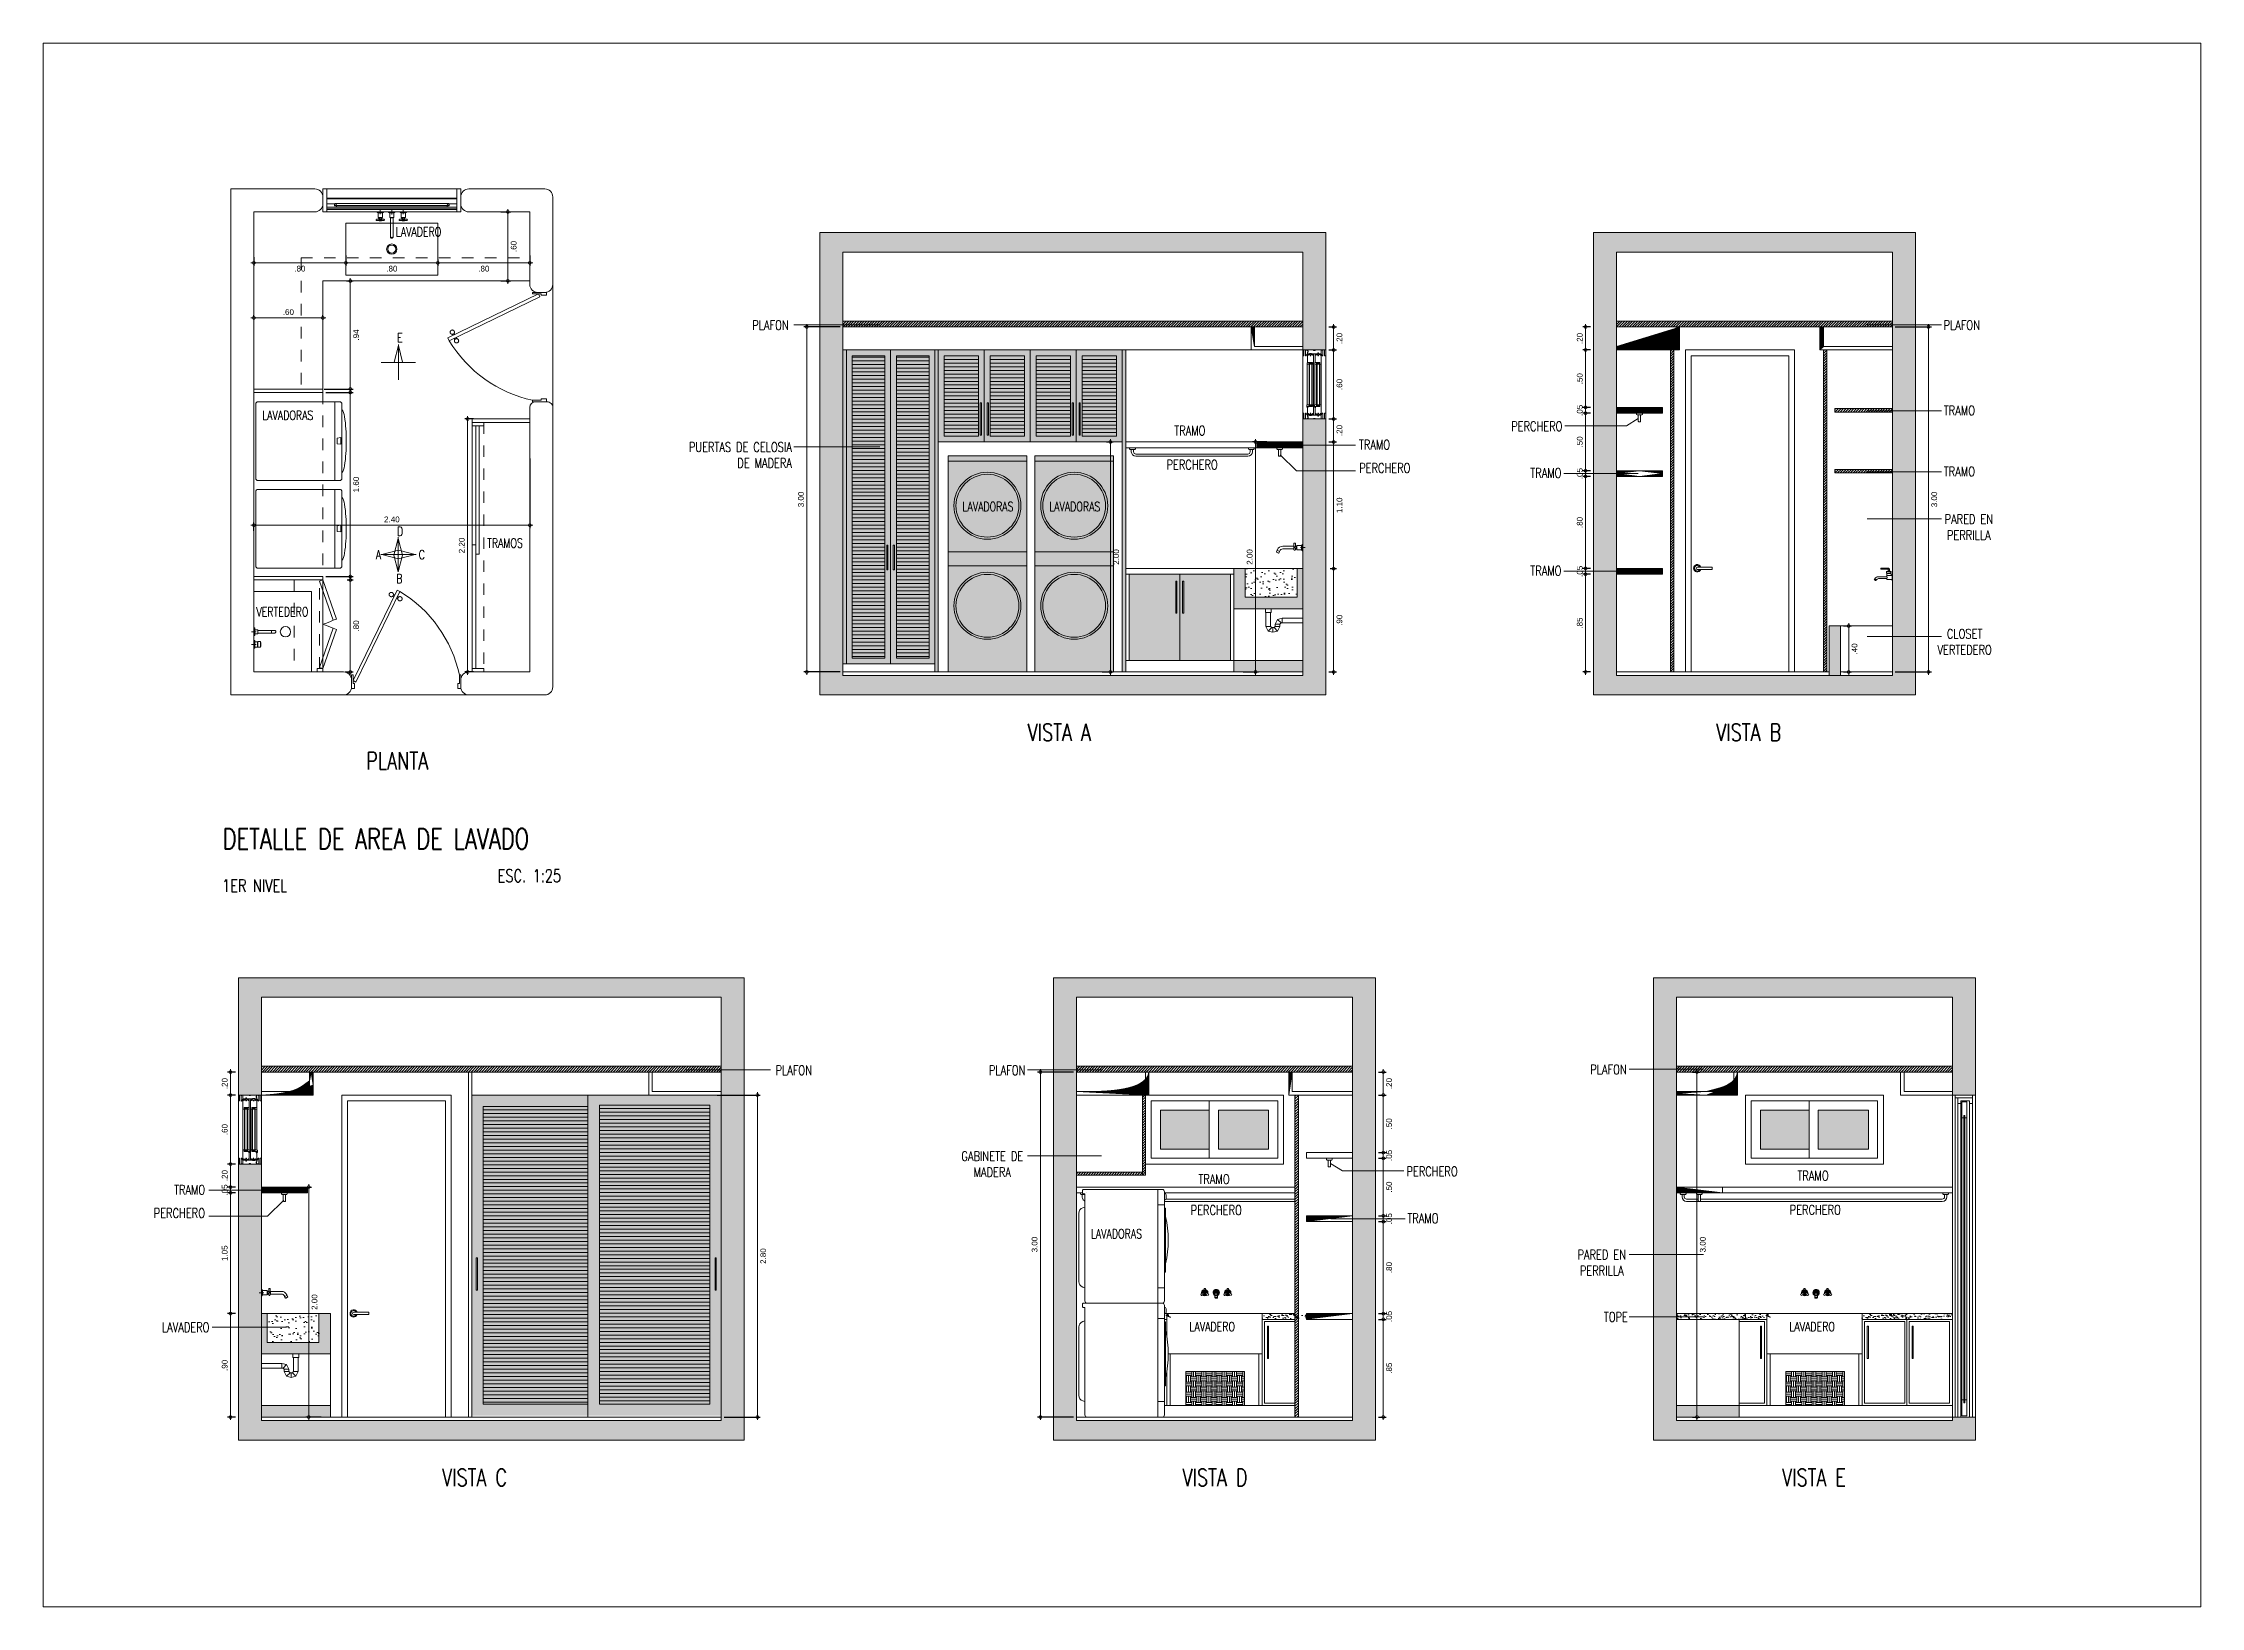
# Model space of a CAD drawing. Header units: metres. Extents: x 8 to 2416, y -346 to 476.
# Drawn here: x 392.57 to 411.34, y 6.4 to 20 of the extents above; entities that cross this region are included whole.
import ezdxf

# ---------------------------------------------------------------- set-up
doc = ezdxf.new("R2010")
doc.units = ezdxf.units.M
doc.header["$PDMODE"] = 34
for name, pattern in [('0', [0]), ('CENTER2', [28.575000000000003, 19.05, -3.175, 3.175, -3.175]), ('CONTINU', [0]), ('DASHED', [0.75, 0.5, -0.25])]:
    doc.linetypes.add(name, pattern=pattern)
doc.layers.get('0').update_dxf_attribs({"color": 250, "linetype": '0', "lineweight": 20})
doc.layers.get('Defpoints').update_dxf_attribs({"color": 6})
for name, color, linetype, lineweight in [('A-DOOR', 35, 'Continuous', 5), ('A-WALL', 250, 'Continuous', 20), ('corte', 250, 'Continuous', 20), ('cristales', 131, 'Continuous', 0), ('DIMENSIONES', 5, 'Continuous', 5), ('madera', 33, 'Continuous', 0), ('MOB FIJOS', 251, 'Continuous', 0), ('MOBILIARIOS', 252, 'Continuous', 0), ('piso', 253, 'Continuous', 0), ('PROYECCION', 9, 'DASHED', 0), ('SE-2', 252, 'Continuous', 9), ('SE-2-MADERA', 36, 'Continuous', 9), ('SE-3', 253, 'Continuous', 5), ('SE-4', 254, 'Continuous', 0), ('textos', 7, 'Continuous', 0)]:
    doc.layers.add(name, color=color, linetype=linetype, lineweight=lineweight)
doc.layers.add('RELLENO SECCION', color=8, linetype='Continuous', lineweight=0, transparency=0.4)
doc.styles.add('Arch-Dim', font='romans.shx', dxfattribs={"width": 0.75})
doc.styles.add('ESC25-2mm', font='arial.ttf', dxfattribs={"height": 0.05})
doc.dimstyles.new('DIMS25', dxfattribs={"dimtxt": 0.05, "dimasz": 0.05, "dimexe": 0.025, "dimexo": 0.025, "dimgap": 0.025, "dimtad": 2, "dimzin": 4, "dimdsep": 46, "dimtxsty": 'ESC25-2mm', "dimblk": 'DOTSMALL', "dimcen": 0.025, "dimdle": 0.025, "dimclrd": 256, "dimclre": 256, "dimclrt": 1, "dimadec": 0, "dimazin": 0, "dimtfac": 1, "dimtix": 1, "dimtmove": 2, "dimatfit": 3, "dimfxl": 1, "dimtolj": 1, "dimtzin": 0, "dimlwd": -1, "dimarcsym": 0})
pattern_1 = [(180, (401.2815641771666, 16.92770550779533), (0, -0.03175), [])]

msp = doc.modelspace()

# ---------------------------------------------------------------- texts
at = {"layer": 'textos', "style": 'Arch-Dim'}
for s, insert, char_height, width, attachment_point in [('\\pxt5.9124,29;LAVADERO', (395.6356239369054, 18.39495348471232), 0.08, 26.65336975803461, 1), ('\\pxsm1,qc;{\\H0.2554x;PLAFON}', (400.4001946487221, 17.58519848502254, -1.617525522348418e-08), 0.3269444168070225, 3.010068264069986, 3), ('\\pxsm1,qc;{\\H0.2554x;PLAFON}', (407.7509780403575, 17.58519848501933, -1.617510473793529e-08), 0.3269444168070225, 3.010068264069986, 1), ('\\pxt5.9124,29;LAVADORAS', (394.4744293383228, 16.79968297893805), 0.08, 26.65336975803461, 1), ('\\pxsm1,qc;{\\H0.2554x;PERCHERO}', (404.4054479264743, 16.7056106029986, 4.187678687780086e-09), 0.3269444168070225, 2.310068264077103, 1), ('\\pxsm1,qc;{\\H0.2554x;TRAMO}', (407.7305290278396, 16.84293134570217, -1.617510473793529e-08), 0.3269444168070225, 3.010068264069986, 1), ('\\pxsm1;{\\H0.2554x;PUERTAS DE CELOSIA DE MADERA}', (399.0817359238969, 16.52527507425765, -1.617525522348418e-08), 0.3269444168070225, 1.091167973913941, 3), ('\\pxsm1,qc;{\\H0.2554x;TRAMO}', (404.0479455596091, 16.66786036129309, -1.467173889362257e-08), 0.3269444168070225, 3.010068264069986, 3), ('\\pxsm1,qc;{\\H0.2554x;TRAMO}', (402.6440447982426, 16.54574726092244, -1.277013841445809e-08), 0.3269444168070225, 3.010068264069986, 1), ('\\pxsm1,qc;{\\H0.2554x;PERCHERO}', (401.3924810429552, 16.37182764326997, -6.263576432201841e-09), 0.3269444168070225, 2.340068264077076, 1), ('\\pxsm1,qc;{\\H0.2554x;PERCHERO}', (405.3933348003773, 16.34294519692057, 4.187528202233777e-09), 0.3269444168070225, 2.310068264077103, 3), ('\\pxsm1,qc;{\\H0.2554x;TRAMO}', (407.144562867478, 16.2994663023907, -1.617510473793529e-08), 0.3269444168070225, 3.010068264069986, 3), ('\\pxsm1,qc;{\\H0.2554x;TRAMO}', (407.7305290278396, 16.31271991832696, -1.617510473793529e-08), 0.3269444168070225, 3.010068264069986, 1), ('\\pxt5.9124,29;LAVADORAS', (401.0091158798668, 16.00565489661903, 0.002179210091428202), 0.08, 26.65336975803461, 3), ('\\pxt5.9124,29;LAVADORAS', (401.763752034144, 16.00565489661903, 0.002179210091428202), 0.08, 26.65336975803461, 3), ('\\pxsm1,qc;{\\H0.2554x;PARED EN PERRILLA}', (409.0170039322144, 15.89795933187006), 0.3269444168070225, 0.6015332604204393, 1), ('\\pxqc,t5.9124,29;TRAMOS', (396.1930754695435, 15.68817763383328), 0.08, 0.7859384120567938, 1), ('\\pxsm1,qc;{\\H0.2554x;TRAMO}', (407.144562867478, 15.4494663023907, -1.617510473793529e-08), 0.3269444168070225, 3.010068264069986, 3), ('\\pxsm1,qc;{\\H0.2554x;CLOSET\\PVERTEDERO}', (407.7760212361113, 14.90112787513911, -1.61751047378975e-08), 0.3269444168070225, 3.010068264069986, 1), ('\\pxsm1,qc;{\\H0.2554x;PLAFON}', (397.59222851668, 11.1062639962546, -1.617533479217898e-08), 0.3269444168070225, 3.010068264069986, 1), ('\\pxsm1,qc;{\\H0.2554x;PLAFON}', (402.4585640352113, 11.10626399625437, -1.61753439294602e-08), 0.3269444168070225, 3.010068264069986, 3), ('\\pxsm1,qc;{\\H0.2554x;PLAFON}', (406.4842491563797, 11.11268769877611), 0.3269444168070225, 0.6015332604204393, 3), ('\\pxsm1,qc;{\\H0.2554x;GABINETE DE MADERA}', (401.2205467097471, 10.35953955665991, -1.61753439294602e-08), 0.3269444168070225, 0.7927026513786193, 3), ('\\pxsm1,qc;{\\H0.2554x;TRAMO}', (404.257821187286, 10.15907795115561, -1.467238455301069e-08), 0.3269444168070225, 3.010068264069986, 3), ('\\pxsm1,qc;{\\H0.2554x;PERCHERO}', (405.8040941490677, 10.22667611423364, 4.187510481801924e-09), 0.3269444168070225, 2.310068264077103, 3), ('\\pxsm1,qc;{\\H0.2554x;TRAMO}', (409.4674918765286, 10.18892586200639, -1.467243675002894e-08), 0.3269444168070225, 3.010068264069986, 3), ('\\pxsm1,qc;{\\H0.2554x;TRAMO}', (395.3483783671595, 10.06681277215449, -1.277021798315289e-08), 0.3269444168070225, 3.010068264069986, 3), ('\\pxsm1,qc;{\\H0.2554x;PERCHERO}', (392.5990883650248, 9.864010708152591, 4.187448633538979e-09), 0.3269444168070225, 2.310068264077103, 1), ('\\pxsm1,qc;{\\H0.2554x;PERCHERO}', (401.6023566706322, 9.89009510784831, -6.264222091589961e-09), 0.3269444168070225, 2.340068264077076, 1), ('\\pxsm1,qc;{\\H0.2554x;TRAMO}', (403.064979208064, 9.818645801360276, -1.617527294391345e-08), 0.3269444168070225, 3.010068264069986, 1), ('\\pxsm1,qc;{\\H0.2554x;PERCHERO}', (406.8120273598748, 9.892893143983258, -6.264274288608211e-09), 0.3269444168070225, 2.340068264077076, 1), ('\\pxsm1,qc;{\\H0.2554x;PARED EN PERRILLA}', (406.4257707375838, 9.503117974126923), 0.3269444168070225, 0.6015332604204393, 3), ('\\pxsm1,qc;{\\H0.2554x;LAVADERO}', (394.1097337152345, 8.871023038377274), 0.3269444168070225, 0.6015332604204393, 3), ('\\pxt5.9124,29;LAVADERO', (402.538966013909, 8.875409907360961, 0.2552158938042599), 0.08, 26.65336975803461, 1), ('\\pxsm1,qc;{\\H0.2554x;TOPE}', (406.5486713016327, 8.961056933366905), 0.3269444168070225, 0.6015332604204393, 3), ('\\pxt5.9124,29;LAVADERO', (407.756531766353, 8.875409907359682, 0.2552158938042077), 0.08, 26.65336975803461, 1)]:
    msp.add_mtext(s, dxfattribs=dict(at, insert=insert, char_height=char_height, width=width, attachment_point=attachment_point))
at = {"layer": 'textos', "lineweight": 13, "char_height": 0.08, "attachment_point": 1, "style": 'Arch-Dim'}
for s, insert, width in [('\\pxt5.9124,29;E', (395.6469496218369, 17.47413077102988), 1.189165114356229), ('\\pxt5.9124,29;D', (395.6469496218369, 15.79039511366295), 1.189165114356229), ('\\pxt5.9124,29;A', (395.4625686462578, 15.58806898797775), 1.189165114356229), ('\\pxt5.9124,29;C', (395.8359097660095, 15.58803647957393), 1.189165114356229), ('\\pxt5.9124,29;B', (395.6397071646452, 15.37928159444709), 1.189165114356229), ('\\pxt5.9124,29;VERTEDERO', (394.4236540827778, 15.0913787060681), 26.65336975803461), ('\\pxt5.9124,29;LAVADORAS', (401.6820452565471, 9.682875855673899), 26.65336975803461)]:
    msp.add_mtext(s, dxfattribs=dict(at, insert=insert, width=width))
at = {"layer": 'textos', "char_height": 0.15, "style": 'Arch-Dim'}
for s, insert, attachment_point in [('VISTA A', (401.6820023495234, 14.07750716316292, -0.5620142625733773), 3), ('VISTA B', (407.1208887381123, 14.07750716315969, -0.5620142625732268), 1), ('VISTA C', (396.0399195789236, 7.598572674394959, -0.5620142625734569), 1), ('VISTA D', (403.0436268054559, 7.59857267439692, -0.5620142625733773), 3), ('VISTA E', (408.2484640114258, 7.598572674394732, -0.562014262573466), 3)]:
    msp.add_mtext_dynamic_manual_height_columns(s, width=26.65336975803461, gutter_width=15, heights=[0], dxfattribs=dict(at, insert=insert, attachment_point=attachment_point))
at = {"layer": 'textos', "lineweight": 13, "attachment_point": 1, "style": 'Arch-Dim'}
for s, insert, char_height in [('PLANTA', (395.3785791377368, 13.83101189321195), 0.15), ('DETALLE DE AREA DE LAVADO', (394.130364456104, 13.16752225227874), 0.18), ('ESC. 1:25', (396.5223713951004, 12.81114441006044), 0.11), ('1ER NIVEL', (394.125099632643, 12.7245899515453), 0.11)]:
    msp.add_mtext_dynamic_manual_height_columns(s, width=26.65336975803461, gutter_width=15, heights=[0], dxfattribs=dict(at, insert=insert, char_height=char_height))

# ---------------------------------------------------------------- blocks, each defined once
blk = doc.blocks.new('bn29-63')
at = {"linetype": 'CENTER2'}
for p, q in [((-0.1000000000000227, 0.01999710426036927), (-0.1000000000000227, -0.02000289484556106)), ((-0.02499999944120646, 0), (-0.03100000000000591, 0)), ((0.01999999955296516, 0), (-0.01999999955296516, 0)), ((0, 0.02499999944120646), (0, 0.0035009375089885)), ((0, 0.01999999955296516), (0, -0.01999999955296516)), ((0.02499999944120646, 0), (0.03100000000000591, 0)), ((0.1000000000000227, 0.01999710426036927), (0.1000000000000227, -0.02000289484556106)), ((-0.08000000044705757, -2.895292595894716e-06), (-0.1199999995529879, -2.895292595894716e-06)), ((0, -0.02499999944120646), (0, -0.0035009375089885)), ((0.1199999995529879, -2.895292595894716e-06), (0.08000000044705757, -2.895292595894716e-06))]:
    blk.add_line(p, q, dxfattribs=at)
at = {"linetype": 'Continuous'}
for p, q in [((-0.02749999999997499, 0), (-0.02749999999997499, -0.005499999996800398)), ((0.02749999999997499, -0.005499999996800398), (0.02749999999997499, 0)), ((-0.1352845732777155, -0.07073732562389523), (-0.1352929399400296, -0.07090289529264737)), ((-0.1352929399400296, -0.07090289529264737), (-0.1352891271411067, -0.0710516454532808)), ((-0.1097500000000196, -0.06490289529267557), (-0.1320429399400496, -0.06490289529267557)), ((-0.1320429399400496, -0.07690289529261918), (-0.1097500000000196, -0.07690289529261918)), ((-0.1274999999999977, -2.895292595894716e-06), (-0.0724999999999909, -2.895292595894716e-06)), ((-0.1274999999999977, -2.895292595894716e-06), (-0.1274999999999977, -0.005502895292579524)), ((-0.1270000000000095, -0.0060028952925677), (-0.07299999999997908, -0.0060028952925677)), ((-0.1225000000000023, -0.006502895292669564), (-0.1225000000000023, -0.009502895292598623)), ((-0.1220000000000141, -0.0100028952925868), (-0.07799999999997453, -0.0100028952925868)), ((-0.117999999999995, -0.0100028952925868), (-0.117999999999995, -0.05050289529265228)), ((-0.1175000000000068, -0.05100289529264046), (-0.08249999999998181, -0.05100289529264046)), ((-0.1148499999999899, -0.05100289529264046), (-0.1148499999999899, -0.05470289529262118)), ((-0.1143500000000017, -0.05520289529260936), (-0.0856499999999869, -0.05520289529260936)), ((-0.1097500000000196, -0.05540289529267284), (-0.09025000000002592, -0.05540289529267284)), ((-0.1097500000000196, -0.05540289529267284), (-0.1097500000000196, -0.06742360975351858)), ((-0.1097500000000196, -0.07431357854534326), (-0.1097500000000196, -0.07790289529259553)), ((-0.1092499999999745, -0.07840289529258371), (-0.0907500000000141, -0.07840289529258371)), ((-0.1088856406460081, -0.05520289529260936), (-0.1088856406460081, -0.05540289529267284)), ((-0.09111435935398049, -0.05540289529267284), (-0.09111435935398049, -0.05520289529260936)), ((-0.09025000000002592, -0.06752777471263016), (-0.09025000000002592, -0.05540289529267284)), ((-0.06795706005999591, -0.06490289529267557), (-0.09025000000002592, -0.06490289529267557)), ((-0.09025000000002592, -0.07790289529259553), (-0.09025000000002592, -0.07435830320662262)), ((-0.09025000000002592, -0.07690289529261918), (-0.06795706005999591, -0.07690289529261918)), ((-0.08514999999999873, -0.05470289529262118), (-0.08514999999999873, -0.05100289529264046)), ((-0.08199999999999363, -0.05050289529265228), (-0.08199999999999363, -0.0100028952925868)), ((-0.07749999999998636, -0.009502895292598623), (-0.07749999999998636, -0.006502895292669564)), ((-0.0724999999999909, -0.005502895292579524), (-0.0724999999999909, -2.895292595894716e-06)), ((-0.06471542672227315, -0.07106846496139951), (-0.06470706005995908, -0.07090289529264737)), ((-0.06470706005995908, -0.07090289529264737), (-0.06471087285888188, -0.07075414513201395)), ((-0.02249999999997954, -0.006999999995969119), (-0.02249999999997954, -0.009499999994432073)), ((-0.0180000000000291, -0.0109999999936008), (-0.0180000000000291, -0.04949999997120358)), ((-0.01499999999998636, -0.0509999999703723), (-0.01499999999998636, -0.05349999996894894)), ((-0.01150000000001228, -0.05499999996800398), (-0.01150000000001228, -0.1745050026687522)), ((-0.01150000000001228, -0.1745050026687522), (-0.01150000000001228, -0.2107556758821829)), ((0.01150000000001228, -0.1745050026687522), (0.01150000000001228, -0.05499999996800398)), ((0.01150000000001228, -0.21075739804553), (0.01150000000001228, -0.1745050026687522)), ((0.01499999999998636, -0.05349999996894894), (0.01499999999998636, -0.0509999999703723)), ((0.01799999999997226, -0.04949999997120358), (0.01799999999997226, -0.0109999999936008)), ((0.02249999999997954, -0.009499999994432073), (0.02249999999997954, -0.006999999995969119)), ((0.06471542672227315, -0.07073732562389523), (0.06470706005995908, -0.07090289529264737)), ((0.06470706005995908, -0.07090289529264737), (0.06471087285888188, -0.0710516454532808)), ((0.09025000000002592, -0.06490289529267557), (0.06795706005999591, -0.06490289529267557)), ((0.06795706005999591, -0.07690289529261918), (0.09025000000002592, -0.07690289529261918)), ((0.0724999999999909, -2.895292595894716e-06), (0.1274999999999977, -2.895292595894716e-06)), ((0.0724999999999909, -2.895292595894716e-06), (0.0724999999999909, -0.005502895292579524)), ((0.07299999999997908, -0.0060028952925677), (0.1270000000000095, -0.0060028952925677)), ((0.07749999999998636, -0.006502895292669564), (0.07749999999998636, -0.009502895292598623)), ((0.07799999999997453, -0.0100028952925868), (0.1220000000000141, -0.0100028952925868)), ((0.08199999999999363, -0.0100028952925868), (0.08199999999999363, -0.05050289529265228)), ((0.08249999999998181, -0.05100289529264046), (0.1175000000000068, -0.05100289529264046)), ((0.08514999999999873, -0.05100289529264046), (0.08514999999999873, -0.05470289529262118)), ((0.0856499999999869, -0.05520289529260936), (0.1143500000000017, -0.05520289529260936)), ((0.09025000000002592, -0.05540289529267284), (0.1097500000000196, -0.05540289529267284)), ((0.09025000000002592, -0.05540289529267284), (0.09025000000002592, -0.06742360975351858)), ((0.09025000000002592, -0.07431357854534326), (0.09025000000002592, -0.07790289529259553)), ((0.0907500000000141, -0.07840289529258371), (0.1092499999999745, -0.07840289529258371)), ((0.09111435935398049, -0.05520289529260936), (0.09111435935398049, -0.05540289529267284)), ((0.1088856406460081, -0.05540289529267284), (0.1088856406460081, -0.05520289529260936)), ((0.1097500000000196, -0.06752777471263016), (0.1097500000000196, -0.05540289529267284)), ((0.1320429399400496, -0.06490289529267557), (0.1097500000000196, -0.06490289529267557)), ((0.1097500000000196, -0.07790289529259553), (0.1097500000000196, -0.07435830320662262)), ((0.1097500000000196, -0.07690289529261918), (0.1320429399400496, -0.07690289529261918)), ((0.1148499999999899, -0.05470289529262118), (0.1148499999999899, -0.05100289529264046)), ((0.117999999999995, -0.05050289529265228), (0.117999999999995, -0.0100028952925868)), ((0.1225000000000023, -0.009502895292598623), (0.1225000000000023, -0.006502895292669564)), ((0.1274999999999977, -0.005502895292579524), (0.1274999999999977, -2.895292595894716e-06)), ((0.1352845732777155, -0.07106846496139951), (0.1352929399400296, -0.07090289529264737)), ((0.1352929399400296, -0.07090289529264737), (0.1352891271411067, -0.07075414513201395)), ((-0.01157499999999345, -0.2129295329624483), (-0.01157499999999345, -0.2196275426872489)), ((-0.01150000000001228, -0.2107556758821829), (-0.01150000000001228, -0.2128661448577986)), ((0.01150000000001228, -0.2128661448577986), (0.01150000000001228, -0.21075739804553)), ((0.01157499999999345, -0.2196275426872489), (0.01157499999999345, -0.2129295329624483))]:
    blk.add_line(p, q, dxfattribs=at)
for centre in [(-0.1000000000000227, -0.07090289529264737), (0.1000000000000227, -0.07090289529264737)]:
    blk.add_circle(centre, 0.006, dxfattribs=at)
for centre, radius, start, end in [((-0.1270000000000095, -0.005502895292579524), 0.0004999999999999727, 180, 270), ((-0.1229999999999905, -0.006502895292669564), 0.0005000000000000004, 0, 90), ((-0.1220000000000141, -0.009502895292598623), 0.0004999999999999866, 180, 270), ((-0.1175000000000068, -0.05050289529265228), 0.0005000000000000004, 180, 270), ((-0.1143500000000017, -0.05470289529262118), 0.0005000000000000004, 180, 270), ((-0.1092499999999745, -0.07790289529259553), 0.0004999999999999866, 180, 270), ((-0.0907500000000141, -0.07790289529259553), 0.0004999999999975024, 270, 0), ((-0.0856499999999869, -0.05470289529262118), 0.0005000000000000004, 270, 0), ((-0.08249999999998181, -0.05050289529265228), 0.0005000000000000004, 270, 0), ((-0.07799999999997453, -0.009502895292598623), 0.0005000000000000004, 270, 0), ((-0.07699999999999818, -0.006502895292669564), 0.0005000000000000004, 90, 180), ((-0.07299999999997908, -0.005502895292579524), 0.0005000000000000004, 270, 0), ((-0.02701043396581326, -0.005513036151228334), 0.0004838872920254201, 180.5908861086258, 257.2081612414822), ((-0.01181991717726305, 2.044884535357596), 2.050917794961463, 269.6736958097407, 270.0228810913367), ((-0.02349383488098056, -0.006998291289392), 0.0009938363498717938, 359.9014911010577, 76.90514514276597), ((-0.01897168375398905, -0.0109635617315007), 0.0009563396251764685, 357.644711106115, 77.70927980205222), ((-0.01751399108235319, -0.04951773574725848), 0.0004783997297026131, 178.2673268680806, 257.1381940035303), ((-0.01596720608239366, -0.0509742262220243), 0.000959073965558547, 357.7500114303637, 77.99186215478713), ((-0.01248124643001347, -0.05498834754519066), 0.0009785373772460788, 359.4823450948798, 72.31635743378945), ((0.01249351502940499, -0.05499796509730004), 0.0009935171132932426, 107.8916452676154, 180.1173503617026), ((0.01450785903585938, -0.05350266785092117), 0.000492148195317094, 288.0948362938262, 0.3105957260276756), ((0.01599699724761194, -0.05099955727143879), 0.0009969973458951705, 103.362767160302, 180.0254411683721), ((0.01752480372493892, -0.04950671938672713), 0.0004752437799291372, 305.7664012626324, 0.8101252309080419), ((0.01899914616171827, -0.01099999521954942), 0.0009991461617540553, 105.4861535031836, 180.0002737674909), ((0.02203238712587563, -0.00950993968945113), 0.0004677185025229336, 302.2695462058548, 1.217709886863416), ((0.0234795770660412, -0.006975248500225462), 0.0009693226519456908, 105.5150114876264, 182.3445900606336), ((0.07299999999997908, -0.005502895292579524), 0.0005000000000000004, 180, 270), ((0.07699999999999818, -0.006502895292669564), 0.0005000000000000004, 0, 90), ((0.07799999999997453, -0.009502895292598623), 0.0005000000000000004, 180, 270), ((0.08249999999998181, -0.05050289529265228), 0.0005000000000000004, 180, 270), ((0.0856499999999869, -0.05470289529262118), 0.0005000000000000004, 180, 270), ((0.0907500000000141, -0.07790289529259553), 0.0005000000000000004, 180, 270), ((0.1092499999999745, -0.07790289529259553), 0.0004999999999975024, 270, 0), ((0.1143500000000017, -0.05470289529262118), 0.0005000000000000004, 270, 0), ((0.1175000000000068, -0.05050289529265228), 0.0005000000000000004, 270, 0), ((0.1220000000000141, -0.009502895292598623), 0.0005000000000000004, 270, 0), ((0.1229999999999905, -0.006502895292669564), 0.0005000000000000004, 90, 180), ((0.1270000000000095, -0.005502895292579524), 0.0005000000000000004, 270, 0), ((-4.140551709497231e-06, -0.2180883136179546), 0.01211587217485964, 213.9793044908922, 325.1602162144201)]:
    blk.add_arc(centre, radius, start, end, dxfattribs=at)
for centre, major_axis, ratio, start_param, end_param in [((0, 0), (0.02750000000000001, -6.938893903907228e-18), 3.409123542305088e-05, 2.667120917750322, 6.283185307179586), ((0, 0), (0.02587803569939752, 0), 3.409123886060343e-05, 2.815845899436984, 6.283185307179586), ((0, 0), (0.02750000000000001, -6.938893903907228e-18), 3.409123542305088e-05, 0, 0.4763898432713473), ((0, 0), (0.02587803569939752, 0), 3.409123886060343e-05, 0, 0.3278674550763411), ((0, -0.005999999996447514), (0.02699999999999677, 0), 3.409123834381051e-05, 3.141455548508402, 6.28292490822389), ((0, -0.009999999994192876), (0.02199999999999736, 0), 3.409123738720193e-05, 3.142066321823839, 6.283185307179586), ((0, -0.04999999997096438), (0.0174999999999979, 2.77555756156289e-17), 3.409123699149903e-05, 2.696757649591878, 6.283185307179586), ((0, -0.05399999996859606), (0.01449999997257322, 2.775557561562891e-17), 3.409123650789524e-05, 3.141569022875647, 6.283185307179586), ((0, -0.04999999997096438), (0.0174999999999979, 2.77555756156289e-17), 3.409123699149903e-05, 0, 0.4405773292209479), ((0, -0.2129295329624483), (0.01157500000000001, 0), 0.9063221940893571, 3.141592653589793, 6.283185307179586), ((0, -0.2196275426872489), (0.01157500000000001, 2.389976496293363e-34), 0.9063221940893571, 3.141592653589793, 3.655143024853615), ((0, -0.212866144857685), (0.01150000000000001, 0), 0.9063221940893516, 3.141592653589793, 6.283185307179586), ((0, -0.2196275426872489), (0.01157500000000001, 2.389976496293363e-34), 0.9063221940893571, 5.752494049368415, 6.283185307179586)]:
    blk.add_ellipse(centre, major_axis=major_axis, ratio=ratio, start_param=start_param, end_param=end_param, dxfattribs=at)
for points, knots in [([(-0.1352891271411067, -0.0710516454532808), (-0.1352866883804609, -0.07121284950255813), (-0.1352775613862605, -0.07169976150953516), (-0.1351826828484377, -0.07260603665781673), (-0.1349665282959336, -0.07364590969746132), (-0.1346461923404831, -0.07460519311018743), (-0.1342306103623514, -0.07543844786800946), (-0.1337224764703251, -0.0761222402736621), (-0.1331586772173523, -0.07659332758271375), (-0.1325796119878646, -0.07686403334014358), (-0.1322398971672669, -0.0768767065181919), (-0.132064553238763, -0.07688036561580702)], [0, 0, 0, 0, 0.04884692571866232, 0.1730336354227847, 0.2976361290461867, 0.4228484148549116, 0.5490368459840366, 0.6764688254407034, 0.8043166760499885, 0.9143370299203828, 1, 1, 1, 1]), ([(-0.13205122937444, -0.06492953751933328), (-0.1321443298974714, -0.0649220255832006), (-0.1324199501501084, -0.06490228929737896), (-0.1329259897248107, -0.0650870501439158), (-0.1334858881485275, -0.06545888332539107), (-0.1339981267449275, -0.06602325902883877), (-0.1344462370251449, -0.06676017963138747), (-0.1348147739172987, -0.0676542412895742), (-0.1350839425066397, -0.06865609266230877), (-0.1352527125161487, -0.06971883971812076), (-0.135274751681095, -0.07037482442035525), (-0.1352845732777155, -0.07073732562389523)], [0, 0, 0, 0, 0.04560389369787745, 0.158159077095106, 0.2716305563498405, 0.3906200576591507, 0.5146130969516741, 0.6402949743799599, 0.7655099953109531, 0.8901285816556957, 1, 1, 1, 1]), ([(-0.1097497754729488, -0.0674160726973696), (-0.1097494829782022, -0.06776702742104135), (-0.1097365219333142, -0.06814647793714812), (-0.1096914985890862, -0.06926188221564189), (-0.1096561908908029, -0.07006272461308072), (-0.1096546745690148, -0.07215079642878663), (-0.109749534437185, -0.07335965864672289), (-0.1097508127805895, -0.07434695560664295)], [0.4022822089976062, 0.4022822089976062, 0.4022822089976062, 0.4022822089976062, 0.4375000000000002, 0.4375000000000002, 0.5000000000000002, 0.5000000000000002, 0.5975436280588681, 0.5975436280588681, 0.5975436280588681, 0.5975436280588681]), ([(-0.09025028832706994, -0.0674785600810992), (-0.09025197014898367, -0.06781444362934508), (-0.09026463462049605, -0.06817618819559357), (-0.09030948230315516, -0.06928414774665725), (-0.09034441024402895, -0.07008696153911842), (-0.09034441024402895, -0.07090289529264737)], [0.9041134078120217, 0.9041134078120217, 0.9041134078120217, 0.9041134078120217, 0.9374999999999999, 0.9374999999999999, 1, 1, 1, 1]), ([(-0.0679487706255486, -0.07687625306596146), (-0.06785567010251725, -0.07688376500198046), (-0.0675800498498802, -0.0769035012878021), (-0.0670740102751779, -0.07671874044126525), (-0.06651411185146117, -0.07634690725978999), (-0.06600187325506113, -0.07578253155634229), (-0.06555376297484372, -0.07504561095390727), (-0.06518522608268995, -0.07415154929560686), (-0.06491605749340579, -0.07314969792287229), (-0.06474728748383995, -0.0720869508670603), (-0.06472524831889359, -0.0714309661648258), (-0.06471542672227315, -0.07106846496139951)], [0, 0, 0, 0, 0.04560389369785878, 0.1581590770950876, 0.2716305563498215, 0.3906200576591324, 0.5146130969516575, 0.6402949743799451, 0.7655099953109386, 0.8901285816556831, 1, 1, 1, 1]), ([(-0.06471087285888188, -0.07075414513190026), (-0.0647133116195846, -0.07059294108262293), (-0.06472243861372817, -0.07010602907564589), (-0.06481731715155092, -0.06919975392736433), (-0.06503347170405505, -0.06815988088783342), (-0.06535380765950549, -0.06720059747510732), (-0.06576938963763723, -0.06636734271728528), (-0.06627752352966354, -0.06568355031163264), (-0.06684132278263633, -0.0652124630024673), (-0.06742038801212402, -0.06494175724503748), (-0.06776010283272171, -0.06492908406698916), (-0.06793544676122565, -0.06492542496937403)], [0, 0, 0, 0, 0.04884692571866217, 0.1730336354227795, 0.2976361290461828, 0.4228484148549053, 0.5490368459840304, 0.6764688254406935, 0.8043166760499804, 0.9143370299203741, 1, 1, 1, 1]), ([(-0.02249540058352295, -0.009482190479047858), (-0.02249729187076355, -0.009492255126588134), (-0.02250947090732325, -0.009558363044675389), (-0.02247285508889263, -0.009683174991778287), (-0.02239804549253677, -0.009812825405219883), (-0.02230861241883986, -0.009898535524371255), (-0.02222218985139079, -0.009951531504952982), (-0.02217084697662131, -0.009969146912112592), (-0.02214578583465254, -0.009977415607863804)], [0, 0, 0, 0, 0.04275670308626323, 0.3256446000653216, 0.5477861873261906, 0.7333791132114155, 0.8898069972490813, 1, 1, 1, 1]), ([(-0.01499345447030009, -0.05348829647346065), (-0.01499603963037544, -0.05350571872111232), (-0.01500605617331985, -0.05357646139430017), (-0.01496488912931682, -0.05370226046716198), (-0.01488742859226022, -0.0538253555208712), (-0.0147968631048343, -0.05390746654245504), (-0.01471033552019207, -0.05395601505790637), (-0.0146488733958563, -0.05397949349219289), (-0.01462113151706035, -0.05398481641464059), (-0.01461803676721729, -0.05398540522787698)], [0, 0, 0, 0, 0.07104460540242104, 0.3347702530359343, 0.5440533313342046, 0.7197415039783575, 0.8674751601812115, 0.9872871737780858, 1, 1, 1, 1]), ([(0.02712797475248863, -0.00598065491772104), (0.02716765569147128, -0.005968842166453214), (0.0272481131726181, -0.005943289213973912), (0.02737468938141774, -0.005846090819204619), (0.02746736865026378, -0.005700473585420696), (0.0275090425475355, -0.005561631163345737), (0.02749661424485339, -0.005495030993415639), (0.02749422941519697, -0.005482572222263116)], [0, 0, 0, 0, 0.168577764382751, 0.4029706395171667, 0.6799974782319385, 0.9483612473749801, 1, 1, 1, 1]), ([(0.06471087285888188, -0.0710516454532808), (0.0647133116195846, -0.07121284950255813), (0.06472243861378502, -0.07169976150953516), (0.06481731715155092, -0.07260603665781673), (0.06503347170405505, -0.07364590969746132), (0.06535380765950549, -0.07460519311018743), (0.06576938963763723, -0.07543844786800946), (0.06627752352966354, -0.0761222402736621), (0.06684132278263633, -0.07659332758271375), (0.06742038801212402, -0.07686403334014358), (0.06776010283277856, -0.0768767065181919), (0.06793544676122565, -0.07688036561580702)], [0, 0, 0, 0, 0.04884692571866232, 0.173033635422785, 0.2976361290461872, 0.4228484148549113, 0.5490368459840387, 0.6764688254407024, 0.8043166760499882, 0.9143370299203835, 1, 1, 1, 1]), ([(0.0679487706255486, -0.06492953751933328), (0.06785567010251725, -0.0649220255832006), (0.0675800498498802, -0.06490228929737896), (0.0670740102751779, -0.0650870501439158), (0.06651411185151801, -0.06545888332539107), (0.06600187325506113, -0.06602325902883877), (0.06555376297484372, -0.06676017963138747), (0.06518522608268995, -0.0676542412895742), (0.06491605749340579, -0.06865609266230877), (0.0647472874838968, -0.06971883971812076), (0.06472524831889359, -0.07037482442035525), (0.06471542672227315, -0.07073732562389523)], [0, 0, 0, 0, 0.04560389369787846, 0.1581590770951052, 0.271630556349841, 0.3906200576591515, 0.5146130969516755, 0.6402949743799603, 0.7655099953109538, 0.8901285816556974, 1, 1, 1, 1]), ([(0.09025022452703979, -0.0674160726973696), (0.09025051702184328, -0.06776702742104135), (0.0902634780667313, -0.06814647793714812), (0.09030850141090241, -0.06926188221564189), (0.09034380910918571, -0.07006272461308072), (0.09034532543097384, -0.07215079642878663), (0.09025046556280358, -0.07335965864672289), (0.09024918721939912, -0.07434695560664295)], [0.4022822089976062, 0.4022822089976062, 0.4022822089976062, 0.4022822089976062, 0.4375000000000002, 0.4375000000000002, 0.5000000000000002, 0.5000000000000002, 0.5975436280588686, 0.5975436280588686, 0.5975436280588686, 0.5975436280588686]), ([(0.1097497116729187, -0.0674785600810992), (0.109748029851005, -0.06781444362934508), (0.1097353653794926, -0.06817618819559357), (0.1096905176968335, -0.06928414774665725), (0.1096555897560165, -0.07008696153911842), (0.1096555897560165, -0.07090289529264737)], [0.9041134078120215, 0.9041134078120215, 0.9041134078120215, 0.9041134078120215, 0.9374999999999999, 0.9374999999999999, 1, 1, 1, 1]), ([(0.13205122937444, -0.07687625306584778), (0.1321443298975282, -0.07688376500198046), (0.1324199501501084, -0.0769035012878021), (0.1329259897248107, -0.07671874044126525), (0.1334858881485275, -0.07634690725978999), (0.1339981267449275, -0.07578253155634229), (0.1344462370252018, -0.07504561095390727), (0.1348147739172987, -0.07415154929560686), (0.1350839425066397, -0.07314969792287229), (0.1352527125161487, -0.0720869508670603), (0.135274751681095, -0.0714309661648258), (0.1352845732777155, -0.07106846496139951)], [0, 0, 0, 0, 0.04560389369786033, 0.158159077095087, 0.2716305563498228, 0.3906200576591313, 0.5146130969516575, 0.6402949743799454, 0.7655099953109386, 0.8901285816556802, 1, 1, 1, 1]), ([(0.1352891271411067, -0.07075414513190026), (0.1352866883804609, -0.07059294108262293), (0.1352775613862605, -0.07010602907564589), (0.1351826828484377, -0.06919975392736433), (0.1349665282959336, -0.06815988088783342), (0.13464619234054, -0.06720059747510732), (0.1342306103623514, -0.06636734271728528), (0.1337224764703251, -0.06568355031163264), (0.1331586772173523, -0.0652124630024673), (0.1325796119879215, -0.06494175724503748), (0.1322398971672669, -0.06492908406698916), (0.132064553238763, -0.06492542496937403)], [0, 0, 0, 0, 0.04884692571866221, 0.1730336354227799, 0.2976361290461815, 0.4228484148549046, 0.5490368459840311, 0.6764688254406943, 0.8043166760499801, 0.914337029920374, 1, 1, 1, 1])]:
    blk.add_open_spline(points, degree=3, knots=knots, dxfattribs=at)
for points in [[(-0.09034441024402895, -0.07090289529264737), (-0.09034441024402895, -0.07218222294943644), (-0.09024919809860421, -0.0733910461266305), (-0.09024934385030292, -0.0743741059303602)], [(0.1096555897560165, -0.07090289529264737), (0.1096555897560165, -0.07218222294943644), (0.1097508019013844, -0.0733910461266305), (0.1097506561496857, -0.0743741059303602)]]:
    blk.add_open_spline(points, degree=3, dxfattribs=at)
blk = doc.blocks.new('puerta 1.00')
at = {"layer": 'A-DOOR'}
for p, q in [((-0.1499909777825792, -0.01249999999998863), (-0.9369131065861893, -0.3949003899592327)), ((-0.1376018300305759, -0.03799499105906534), (-0.9245239588341292, -0.4203953810183521)), ((-0.1376018300305759, -0.03799499105906534), (-0.1499909777825792, -0.01249999999998863)), ((-0.8945933787151716, -0.3743353558235185), (-0.8995626804436938, -0.3641092849366885)), ((-0.8776654875668441, -0.3661093421694943), (-0.8826347892953663, -0.3558832712826359)), ((-0.9369131065861893, -0.3949003899592185), (-0.9245239588341292, -0.4203953810182952)), ((-0.8822042309632252, -0.3998303468828937), (-0.8772349292346462, -0.4100564177697379)), ((-0.8652763398148409, -0.391604333228571), (-0.8603070380863755, -0.4018304041154153))]:
    blk.add_line(p, q, dxfattribs=at)
for points in [[(-0.08000000000000003, 0), (-0.07999999999977266, -0.02502577938815875), (-0.1250000000001364, -0.02502577938815875), (-0.1250000000001364, -0.01249999999998863), (-0.2000000000002728, -0.01249999999998863), (-0.2000000000002728, 0), (-0.08000000000000003, 0)], [(-0.08000000000000003, -0.949999999999676), (-0.07999999999977266, -0.9249742206115172), (-0.1250000000001364, -0.9249742206115172), (-0.1250000000001364, -0.9374999999996874), (-0.2000000000002728, -0.9374999999996874), (-0.2000000000002728, -0.949999999999676), (-0.08000000000000003, -0.949999999999676)]]:
    blk.add_lwpolyline(points, dxfattribs=at)
blk.add_arc((0.0366406024470507, 0.1601847667154885), 1.12290276596214, 211.1335814021241, 257.8342745107439, dxfattribs=at)
for points in [[(-0.8982293876285894, -0.3641570476290497), (-0.9032723932726299, -0.3641552480922314), (-0.9120053357341931, -0.3591091255589873), (-0.9170452244890726, -0.3503725840241714), (-0.9170416254155498, -0.3402865727359341), (-0.9119955028824052, -0.3315536302744846), (-0.9032589613473192, -0.3265137415195056), (-0.8931729500592382, -0.3265173405931563), (-0.8844400075977319, -0.3315634631261162), (-0.8794001188427956, -0.3403000046612163), (-0.8794037179163752, -0.3503860159494536), (-0.8844498404495198, -0.3591189584108889), (-0.8931863819846058, -0.3641588471658821), (-0.8982293876285894, -0.3641570476290497)], [(-0.8616537628267338, -0.4394241479959078), (-0.8666967684707743, -0.4394223484592317), (-0.8754297109322806, -0.4343762259259734), (-0.8804695996872169, -0.4256396843908874), (-0.8804660006136942, -0.4155536731029486), (-0.8754198780805496, -0.4068207306414706), (-0.8666833365455204, -0.4017808418864917), (-0.8565973252574395, -0.4017844409598581), (-0.8478643827958763, -0.4068305634931022), (-0.8428244940409968, -0.4155671050282024), (-0.8428280931145196, -0.4256531163161554), (-0.8478742156476073, -0.4343860587779034), (-0.8566107571826933, -0.4394259475325839), (-0.8616537628267338, -0.4394241479959078)]]:
    blk.add_open_spline(points, degree=2, dxfattribs=at)
blk = doc.blocks.new('cl02b-planta')
blk.add_lwpolyline([(1.072851147777304, 0.6703813994686549), (0.3870511477773046, 0.6703813994686549)])
blk.add_lwpolyline([(0.7026158890587189, 0.6180805708115822), (0.7607665867899005, 0.6180805708115822), (0.7569802437168835, 0.6472929544874091), (0.7064022321317358, 0.6472929544874091)], close=True)
for centre, radius, start, end in [((0.4057884111090182, 1.337805234783419), 0.01873726333171319, 90, 180.0000000000007), ((1.054113884445592, 1.337805234783418), 0.01873726333171333, 3.434999055980597e-13, 90.00000000000061), ((0.4057884111090178, 0.6259797614468459), 0.01873726333171306, 180.0000000000008, 269.999999999999), ((1.054113884445592, 0.6259797614468467), 0.01873726333171306, 270, 359.9999999999991)]:
    blk.add_arc(centre, radius, start, end)
for points in [[(0.3870511477773046, 1.337805234783418), (0.3870511477773046, 1.100529965351075), (0.3870511477773046, 0.863254861278411), (0.3870511477773046, 0.6259797614468459)], [(1.054113884445592, 1.356542498115132), (0.8380053933334004, 1.356542498115132), (0.6218969022212089, 1.356542498115132), (0.4057884111090182, 1.356542498115132)], [(1.072851147777305, 0.6259797614468463), (1.072851147777305, 0.8632549192257042), (1.072851147777305, 1.100530077004561), (1.072851147777306, 1.337805234783418)], [(0.4057884111090173, 0.6072424981151328), (0.4221471631529496, 0.6072424981151328), (0.4385059151968815, 0.6072424981151328), (0.4548646672408134, 0.6072424981151328)]]:
    blk.add_open_spline(points, degree=3)
for points, knots in [([(0.4548646672408134, 0.6072424981151328), (0.6382556542651407, 0.6072424981151328), (0.821646641289469, 0.6072424981151328), (1.005037628313796, 0.6072424981151328), (1.021396376457497, 0.6072424981151328), (1.037755124601199, 0.6072424981151328), (1.054113884445592, 0.6072424981151339)], [-3.008028436157583, -3.008028436157583, -3.008028436157583, -3.008028436157583, -1.202999001067586, -1.202999001067586, -1.202999001067586, -1.041987697296763, -1.041987697296763, -1.041987697296763, -1.041987697296763]), ([(0.4548646672408134, 0.6072424981151328), (0.4672832298762937, 0.5945425011430487), (0.4923157440191863, 0.587782039081207), (0.5896086350337684, 0.573752765507936), (0.658313691861673, 0.5691424981151327), (0.7299511477773049, 0.5691424981151327)], [-2.130599459897832, -2.130599459897832, -2.130599459897832, -2.130599459897832, -1.882643774073399, -1.882643774073399, -1.083276728696553, -1.083276728696553, -1.083276728696553, -1.083276728696553]), ([(0.7299511477773049, 0.5691424981151327), (0.8015886036929363, 0.5691424981151327), (0.8702936605208409, 0.573752765507936), (0.9675865515354225, 0.587782039081207), (0.9926190656783156, 0.5945425011430487), (1.005037628313796, 0.6072424981151328)], [-1.083276728696553, -1.083276728696553, -1.083276728696553, -1.083276728696553, -0.2839096833197079, -0.2839096833197079, -0.0359539974952745, -0.0359539974952745, -0.0359539974952745, -0.0359539974952745])]:
    blk.add_open_spline(points, degree=3, knots=knots)
blk = doc.blocks.new('bn29-51')
at = {"linetype": 'Continuous'}
for p, q in [((-0.1425000000000125, 0), (-0.07749999999995794, 0)), ((-0.1425000000000125, 0), (-0.1425000000000125, -0.008100000000013097)), ((-0.07749999999995794, -0.008100000000013097), (-0.07749999999995794, 0)), ((0.03249999999999886, 0), (-0.03249999999999886, 0)), ((-0.03249999999999886, 0), (-0.03249999999999886, -0.008100000000013097)), ((0.03249999999999886, -0.008100000000013097), (0.03249999999999886, 0)), ((-0.1419999999999675, -0.008600000000001273), (-0.07800000000000296, -0.008600000000001273)), ((-0.1274999999999693, -0.008600000000001273), (-0.1274999999999693, -0.03499999999996817)), ((-0.1274999999999693, -0.03499999999996817), (-0.09250000000000114, -0.03499999999996817)), ((-0.1214999999999975, -0.03499999999996817), (-0.1214999999999975, -0.1520028824097608)), ((-0.1214999999999975, -0.1520028824097608), (-0.1099999999999852, -0.1520028824097608)), ((-0.121500000208556, -0.1520028824097608), (-0.121500000208556, -0.1788496701335589)), ((-0.1214999999999975, -0.1788496703142073), (-0.1214999999999975, -0.1824996703142006)), ((-0.09849999999997294, -0.1520028824097608), (-0.1099999999999852, -0.1520028824097608)), ((-0.09849999999997294, -0.1520028824097608), (-0.09849999999997294, -0.03499999999996817)), ((-0.09849999979141444, -0.1788496701335589), (-0.09849999979141444, -0.1520028824097608)), ((-0.09849999999997294, -0.1824996703142006), (-0.09849999999997294, -0.1788496703142073)), ((-0.09250000000000114, -0.03499999999996817), (-0.09250000000000114, -0.008600000000001273)), ((-0.03200000000001069, -0.008600000000001273), (0.03200000000001069, -0.008600000000001273)), ((-0.02421641107898154, -0.03352623281875822), (-0.0240040082178723, -0.05786519031073567)), ((0.02401613082125209, -0.03332448748676597), (-0.02401624370006061, -0.03332448748676597)), ((-0.02318703845665482, -0.008600000000001273), (-0.02299588197436719, -0.03050436326782346)), ((-0.02264167001223427, -0.03097827962415067), (-0.02263113303118303, -0.03218569806142568)), ((-0.02249590101283161, -0.03100000000006276), (0.02249590101288845, -0.03100000000006276)), ((-0.01751534742899707, -0.05874135882413611), (-0.01750432535621371, -0.060004363267808)), ((-0.01700434439467813, -0.06050000000004729), (0.01700434439473497, -0.06050000000004729)), ((-0.007136610318724479, -0.06100000000003547), (-0.007136610318724479, -0.06050000000004729)), ((-0.007132479186935825, -0.06100000000003547), (-0.007136610318724479, -0.06100000000003547)), ((-0.007132479186935825, -0.06100000000003547), (-0.007132479186935825, -0.06050000000004729)), ((-0.007121109770679368, -0.06100000000003547), (-0.007132479186935825, -0.06100000000003547)), ((-0.007121109770679368, -0.06100000000003547), (-0.007121109770679368, -0.06050000000004729)), ((-0.007103479239532362, -0.06100000000003547), (-0.007121109770679368, -0.06100000000003547)), ((-0.007103479239532362, -0.06100000000003547), (-0.007103479239532362, -0.06050000000004729)), ((-0.007080564905976416, -0.06100000000003547), (-0.007103479239532362, -0.06100000000003547)), ((-0.007080564905976416, -0.06100000000003547), (-0.007080564905976416, -0.06050000000004729)), ((-0.007053344082720514, -0.06100000000003547), (-0.007080564905976416, -0.06100000000003547)), ((-0.007053344082720514, -0.06100000000003547), (-0.007053344082720514, -0.06050000000004729)), ((-0.007022794082359951, -0.06100000000003547), (-0.007053344082720514, -0.06100000000003547)), ((-0.007022794082359951, -0.06100000000003547), (-0.007022794082359951, -0.06050000000004729)), ((-0.00698989221743318, -0.06100000000003547), (-0.007022794082359951, -0.06100000000003547)), ((-0.00698989221743318, -0.06100000000003547), (-0.00698989221743318, -0.06050000000004729)), ((-0.006955615800592341, -0.06100000000003547), (-0.00698989221743318, -0.06100000000003547)), ((-0.006955615800592341, -0.06100000000003547), (-0.006955615800592341, -0.06050000000004729)), ((-0.006920942144375886, -0.06100000000003547), (-0.006955615800592341, -0.06100000000003547)), ((-0.006920942144375886, -0.06100000000003547), (-0.006920942144375886, -0.06050000000004729)), ((-0.006870747063913996, -0.06100000000003547), (-0.006920942144375886, -0.06100000000003547)), ((-0.006870747063913996, -0.06100000000003547), (-0.006870747063913996, -0.06050000000004729)), ((-0.006819399944987481, -0.06100000000003547), (-0.006870747063913996, -0.06100000000003547)), ((-0.006819399944987481, -0.06100000000003547), (-0.006819399944987481, -0.06050000000004729)), ((-0.006783349551170659, -0.06100000000003547), (-0.006819399944987481, -0.06100000000003547)), ((-0.006783349551170659, -0.06100000000003547), (-0.006783349551170659, -0.06050000000004729)), ((-0.006745018700740957, -0.06100000000003547), (-0.006783349551170659, -0.06100000000003547)), ((-0.006745018700740957, -0.06100000000003547), (-0.006745018700740957, -0.06050000000004729)), ((-0.006703700017766323, -0.06100000000003547), (-0.006745018700740957, -0.06100000000003547)), ((-0.006703700017766323, -0.06100000000003547), (-0.006703700017766323, -0.06050000000004729)), ((-0.006658686126485236, -0.06100000000003547), (-0.006703700017766323, -0.06100000000003547)), ((-0.006658686126485236, -0.06100000000003547), (-0.006658686126485236, -0.06050000000004729)), ((-0.006609269651022487, -0.06100000000003547), (-0.006658686126485236, -0.06100000000003547)), ((-0.006609269651022487, -0.06100000000003547), (-0.006609269651022487, -0.06050000000004729)), ((-0.006554743215559711, -0.06100000000003547), (-0.006609269651022487, -0.06100000000003547)), ((-0.006554743215559711, -0.06100000000003547), (-0.006554743215559711, -0.06050000000004729)), ((-0.006489899899378315, -0.06100000000003547), (-0.006554743215559711, -0.06100000000003547)), ((-0.006489899899378315, -0.06100000000003547), (-0.006489899899378315, -0.06050000000004729)), ((-0.006418296718408101, -0.06100000000003547), (-0.006489899899378315, -0.06100000000003547)), ((-0.006418296718408101, -0.06100000000003547), (-0.006418296718408101, -0.06050000000004729)), ((-0.006339867973309765, -0.06100000000003547), (-0.006418296718408101, -0.06100000000003547)), ((-0.006339867973309765, -0.06100000000003547), (-0.006339867973309765, -0.06050000000004729)), ((-0.006254547964914536, -0.06100000000003547), (-0.006339867973309765, -0.06100000000003547)), ((-0.006254547964914536, -0.06100000000003547), (-0.006254547964914536, -0.06050000000004729)), ((-0.006162270993883112, -0.06100000000003547), (-0.006254547964914536, -0.06100000000003547)), ((-0.006162270993883112, -0.06100000000003547), (-0.006162270993883112, -0.06050000000004729)), ((-0.006062971361046721, -0.06100000000003547), (-0.006162270993883112, -0.06100000000003547)), ((-0.006062971361046721, -0.06100000000003547), (-0.006062971361046721, -0.06050000000004729)), ((-0.00595658336706606, -0.06100000000003547), (-0.006062971361046721, -0.06100000000003547)), ((-0.00595658336706606, -0.06100000000003547), (-0.00595658336706606, -0.06050000000004729)), ((-0.005843041312715513, -0.06100000000003547), (-0.00595658336706606, -0.06100000000003547)), ((-0.005843041312715513, -0.06100000000003547), (-0.005843041312715513, -0.06050000000004729)), ((-0.00572227949882631, -0.06100000000003547), (-0.005843041312715513, -0.06100000000003547)), ((-0.00572227949882631, -0.06100000000003547), (-0.00572227949882631, -0.06050000000004729)), ((-0.005599898278973114, -0.06100000000003547), (-0.00572227949882631, -0.06100000000003547)), ((-0.005599898278973114, -0.06100000000003547), (-0.005599898278973114, -0.06050000000004729)), ((-0.005494927875730582, -0.06100000000003547), (-0.005599898278973114, -0.06100000000003547)), ((-0.005494927875730582, -0.06050000000004729), (-0.005494927875730582, -0.06100000000003547)), ((-0.00524037614289341, -0.06100000000003547), (-0.005494927875730582, -0.06100000000003547)), ((-0.00524037614289341, -0.06100000000003547), (-0.00510776908319599, -0.06100000000003547)), ((-0.00510776908319599, -0.06050000000004729), (-0.00510776908319599, -0.06100000000003547)), ((-0.00510776908319599, -0.06100000000003547), (-0.00506737497826748, -0.06100000000003547)), ((-0.00506737497826748, -0.06100000000003547), (-0.003445448267171969, -0.06100000000003547)), ((-0.003445448267171969, -0.06100000000003547), (-0.003445448267171969, -0.06050000000004729)), ((-0.003445448267171969, -0.06100000000003547), (-0.001645448267169058, -0.06100000000003547)), ((-0.001645448267169058, -0.06100000000003547), (0.001645448267225902, -0.06100000000003547)), ((0.001645448267225902, -0.06100000000003547), (0.002745448267177153, -0.06100000000003547)), ((0.002745448267177153, -0.06100000000003547), (0.002745448267177153, -0.06050000000004729)), ((0.002745448267177153, -0.06100000000003547), (0.003692644155051994, -0.06100000000003547)), ((0.003692644155051994, -0.06100000000003547), (0.00375323531247318, -0.06100000000003547)), ((0.00375323531247318, -0.06100000000003547), (0.00375323531247318, -0.06050000000004729)), ((0.00375323531247318, -0.06100000000003547), (0.005240376142950254, -0.06100000000003547)), ((0.005494927875730582, -0.06100000000003547), (0.005240376142950254, -0.06100000000003547)), ((0.005494927875730582, -0.06100000000003547), (0.005494927875730582, -0.06050000000004729)), ((0.005494927875730582, -0.06100000000003547), (0.00669402858628132, -0.06100000000003547)), ((0.00669402858628132, -0.06100000000003547), (0.00669402858628132, -0.06050000000004729)), ((0.00669402858628132, -0.06100000000003547), (0.006857792841600485, -0.06100000000003547)), ((0.006857792841600485, -0.06100000000003547), (0.006857792841600485, -0.06050000000004729)), ((0.01750432535627056, -0.060004363267808), (0.01751534742899707, -0.05874135883243525)), ((0.02263113303118303, -0.03218569806142568), (0.02264167001223427, -0.03097827962415067)), ((0.02299588197442404, -0.03050436326782346), (0.02318703845671166, -0.008600000000001273)), ((0.02400400847389506, -0.05786519780099297), (0.02421641140367115, -0.03352623281875822)), ((0.0242162987163681, -0.03352623281875822), (0.02421641140890074, -0.03352623281875822))]:
    blk.add_line(p, q, dxfattribs=at)
at = {"linetype": 'CENTER2'}
for p, q in [((-0.09000000044702006, 0), (-0.1299999995529504, 0)), ((-0.1099999999999852, 0.01999999955296516), (-0.1099999999999852, -0.01999999955296516)), ((0.01999999955299359, 0), (-0.01999999955293674, 0)), ((2.842170943040401e-14, 0.01999999955296516), (2.842170943040401e-14, -0.01999999955296516))]:
    blk.add_line(p, q, dxfattribs=at)
at = {"linetype": 'Continuous'}
for centre, radius, start, end in [((-0.1419999999999675, -0.008100000000013097), 0.0005000000000000004, 180, 270), ((-0.07800000000000296, -0.008100000000013097), 0.0005000000000000004, 270, 0), ((-0.03200000000001069, -0.008100000000013097), 0.0005000000000000004, 180, 270), ((-0.02401635036486027, -0.03352448750672465), 0.0002000000449246281, 89.9602516297263, 180.7921248073914), ((-0.02249590101283161, -0.03050000000007458), 0.0005000000000000013, 180.4999999999589, 253.0499437806828), ((-0.02213115206964744, -0.0321813347936768), 0.0004999999999999961, 180.4999999999589, 205.8891698380798), ((2.842170943040401e-14, -0.02144019388265406), 0.0251, 205.8891698380798, 208.3368500137295), ((-0.01700434439467813, -0.06000000000005912), 0.0004999999999999986, 180.4999999999589, 270), ((0.01700434439473497, -0.06000000000005912), 0.0005000000000000004, 270, 359.500000000041), ((2.842170943040401e-14, -0.02144019388265406), 0.02510000000000001, 331.6671445694841, 334.11083016192), ((0.02213115206964744, -0.0321813347936768), 0.0004999999999977541, 334.11083016192, 359.500000000041), ((0.02249590101288845, -0.03050000000007458), 0.0005000000000000004, 286.9500562193171, 359.500000000041), ((0.02401630522487608, -0.03352448750695203), 0.0002000000756466718, 359.5288123456754, 90.06566346202432), ((0.03200000000001069, -0.008100000000013097), 0.0005000000000000004, 270, 0)]:
    blk.add_arc(centre, radius, start, end, dxfattribs=at)
for points in [[(-0.1214999999999975, -0.1824996703142006), (-0.1214999999999975, -0.185101076014007), (-0.1190115336862334, -0.1903038874135063), (-0.1130038445620869, -0.1924589624577493), (-0.1099999999999852, -0.1924589624577493)], [(-0.1099999999999852, -0.1924589624577493), (-0.1069961554378835, -0.1924589624577493), (-0.100988466313737, -0.1903038874135063), (-0.09849999999997294, -0.185101076014007), (-0.09849999999997294, -0.1824996703142006)], [(-0.02354134613952397, -0.05835752679990946), (-0.02140184582103188, -0.05851632745111601), (-0.0194292160616385, -0.05865994552505072), (-0.01751819225776785, -0.05878487542929633)], [(0.01751819190835135, -0.05878486930669169), (0.01942891580441142, -0.05865995674651003), (0.0214012396073997, -0.0585163613855002), (0.02354039276897879, -0.05835758739465291)]]:
    blk.add_open_spline(points, degree=3, dxfattribs=at)
for points, knots in [([(-0.02400400906751088, -0.05786518310105748), (-0.02400396126077453, -0.05786520681851925), (-0.02270580722810678, -0.05786607945697142), (-0.01743483240105093, -0.05787130348142), (-0.009419063715796483, -0.0578767080309035), (-0.003122758223668143, -0.05788951387069119), (0.001801121883175938, -0.05788981113312275), (0.005401126159171099, -0.05788492059389228), (0.01134291568021695, -0.0578764207656377), (0.01758064992318964, -0.05786995888297497), (0.02264948258314803, -0.05786603276771984), (0.02400315799272335, -0.0578651627056388), (0.02400400182372664, -0.05786518290960885)], [0.2206625018554813, 0.2206625018554813, 0.2206625018554813, 0.2206625018554813, 0.2830677248118203, 0.3454722504581292, 0.4077885582351984, 0.4703297281781371, 0.4703990263359278, 0.5062925030047005, 0.5420963844449929, 0.595647865603058, 0.655398301644621, 0.7204072455012127, 0.7204072455012127, 0.7204072455012127, 0.7204072455012127]), ([(-0.02400400839289318, -0.05786518304194033), (-0.02400182740123569, -0.05793209478281369), (-0.02399674871347202, -0.05802015459335053), (-0.02394762044846743, -0.05814064256799156), (-0.02388985410507871, -0.05822256811597981), (-0.02381258475801928, -0.05828637797583269), (-0.02369624961139039, -0.05834446616540845), (-0.02360888422700214, -0.05835614541501855), (-0.02354237236127688, -0.0583633460494184)], [0, 0, 0, 0, 0.2392847564581418, 0.3699271991388763, 0.5001746047077509, 0.6303680818852515, 0.760882431197601, 1, 1, 1, 1]), ([(0.02354237551898564, -0.05836334574985358), (0.02360888692030017, -0.05835614514501231), (0.02369625174779344, -0.05834446593485154), (0.02381258605927883, -0.05828637780166446), (0.02388985486001616, -0.05822256796625425), (0.02394762076940538, -0.05814064246294492), (0.02399674867277213, -0.05802015452684373), (0.0240018273233602, -0.05793209479099914), (0.02400400829552041, -0.05786518306820199)], [0, 0, 0, 0, 0.2391167731459566, 0.369630825585778, 0.49982419077535, 0.630071712945299, 0.7607144562246947, 1, 1, 1, 1])]:
    blk.add_open_spline(points, degree=3, knots=knots, dxfattribs=at)
blk = doc.blocks.new('_DotSmall')
at = {"color": 0, "linetype": 'ByBlock', "lineweight": 13, "const_width": 0.5}
blk.add_lwpolyline([(-0.0625, 0, 1), (0.0625, 0, 1)], format="xyb", close=True, dxfattribs=at)
blk = doc.blocks.new('*D648')
at = {"layer": 'Defpoints', "color": 0, "transparency": 16777216}
for p in [(396.2608992659366, 16.72770572720356), (396.3380854239115, 16.72770572720356), (396.3380854239115, 14.52770572720357)]:
    blk.add_point(p, dxfattribs=at)
at = {"layer": 'DIMENSIONES', "lineweight": -2, "transparency": 16777216}
for p, q in [((396.3130854239115, 16.72770572720356), (396.2358992659366, 16.72770572720356)), ((396.3130854239115, 14.52770572720357), (396.2358992659366, 14.52770572720357))]:
    blk.add_line(p, q, dxfattribs=at)
at = {"layer": 'DIMENSIONES', "transparency": 16777216}
blk.add_line((396.2608992659366, 14.50270572720357), (396.2608992659366, 16.75270572720356), dxfattribs=at)
at = {"layer": 'DIMENSIONES', "transparency": 16777216, "xscale": 0.05, "yscale": 0.05, "zscale": 0.05}
for p, rotation in [((396.2608992659366, 16.72770572720356), 90), ((396.2608992659366, 14.52770572720357), 270)]:
    blk.add_blockref('_DotSmall', p, dxfattribs=dict(at, rotation=rotation))
at = {"layer": 'DIMENSIONES', "color": 5, "lineweight": 13, "transparency": 16777216, "insert": (396.2103706165504, 15.62770572720345), "char_height": 0.05, "attachment_point": 5, "rotation": 90, "style": 'ESC25-2mm'}
blk.add_mtext('\\A1;2.20', dxfattribs=at)
blk = doc.blocks.new('*D649')
at = {"layer": 'Defpoints', "color": 0, "transparency": 16777216}
for p in [(395.2021149759012, 18.13011329968268), (396.0021149759012, 18.13991969776635), (396.0021149759012, 18.08500573189758)]:
    blk.add_point(p, dxfattribs=at)
at = {"layer": 'DIMENSIONES', "transparency": 16777216}
blk.add_line((395.1771149759012, 18.08500573189758), (396.0271149759012, 18.08500573189758), dxfattribs=at)
at = {"layer": 'DIMENSIONES', "lineweight": -2, "transparency": 16777216}
for p, q in [((395.2021149759012, 18.10511329968268), (395.2021149759012, 18.06000573189758)), ((396.0021149759012, 18.11491969776635), (396.0021149759012, 18.06000573189758))]:
    blk.add_line(p, q, dxfattribs=at)
at = {"layer": 'DIMENSIONES', "transparency": 16777216, "xscale": 0.05, "yscale": 0.05, "zscale": 0.05, "rotation": 180}
blk.add_blockref('_DotSmall', (395.2021149759012, 18.08500573189758), dxfattribs=at)
at = {"layer": 'DIMENSIONES', "transparency": 16777216, "xscale": 0.05, "yscale": 0.05, "zscale": 0.05}
blk.add_blockref('_DotSmall', (396.0021149759012, 18.08500573189758), dxfattribs=at)
at = {"layer": 'DIMENSIONES', "color": 5, "lineweight": 13, "transparency": 16777216, "insert": (395.6021149759013, 18.0344770825115), "char_height": 0.05, "attachment_point": 5, "style": 'ESC25-2mm'}
blk.add_mtext('\\A1;.80', dxfattribs=at)
blk = doc.blocks.new('*D652')
at = {"layer": 'Defpoints', "color": 0, "transparency": 16777216}
for p in [(408.2025089987727, 14.92770572719986), (408.2025089987727, 14.52770572719982), (408.2730798075715, 14.52770572719982)]:
    blk.add_point(p, dxfattribs=at)
at = {"layer": 'DIMENSIONES', "lineweight": -2, "transparency": 16777216}
for p, q in [((408.2275089987726, 14.92770572719986), (408.2980798075715, 14.92770572719986)), ((408.2275089987726, 14.52770572719982), (408.2980798075715, 14.52770572719982))]:
    blk.add_line(p, q, dxfattribs=at)
at = {"layer": 'DIMENSIONES', "transparency": 16777216}
blk.add_line((408.2730798075715, 14.95270572719986), (408.2730798075715, 14.50270572719982), dxfattribs=at)
at = {"layer": 'DIMENSIONES', "transparency": 16777216, "xscale": 0.05, "yscale": 0.05, "zscale": 0.05}
for p, rotation in [((408.2730798075715, 14.92770572719986), 90), ((408.2730798075715, 14.52770572719982), 270)]:
    blk.add_blockref('_DotSmall', p, dxfattribs=dict(at, rotation=rotation))
at = {"layer": 'DIMENSIONES', "color": 5, "lineweight": 13, "transparency": 16777216, "insert": (408.3236084569575, 14.72770572719972), "char_height": 0.05, "attachment_point": 5, "rotation": 90, "style": 'ESC25-2mm'}
blk.add_mtext('\\A1;.40', dxfattribs=at)
blk = doc.blocks.new('*D653')
at = {"layer": 'Defpoints', "color": 0, "transparency": 16777216}
for p in [(405.984220667753, 16.77770572803448), (406.0525089987836, 16.77770572803448), (406.0525089987801, 16.27769937052584)]:
    blk.add_point(p, dxfattribs=at)
at = {"layer": 'DIMENSIONES', "lineweight": -2, "transparency": 16777216}
for p, q in [((406.0275089987836, 16.77770572803448), (405.959220667753, 16.77770572803448)), ((406.0275089987801, 16.27769937052584), (405.959220667753, 16.27769937052584))]:
    blk.add_line(p, q, dxfattribs=at)
at = {"layer": 'DIMENSIONES', "transparency": 16777216}
blk.add_line((405.984220667753, 16.25269937052585), (405.984220667753, 16.80270572803447), dxfattribs=at)
at = {"layer": 'DIMENSIONES', "transparency": 16777216, "xscale": 0.05, "yscale": 0.05, "zscale": 0.05}
for p, rotation in [((405.984220667753, 16.77770572803448), 90), ((405.984220667753, 16.27769937052584), 270)]:
    blk.add_blockref('_DotSmall', p, dxfattribs=dict(at, rotation=rotation))
at = {"layer": 'DIMENSIONES', "color": 5, "lineweight": 13, "transparency": 16777216, "insert": (405.9336920183668, 16.52770254928004), "char_height": 0.05, "attachment_point": 5, "rotation": 90, "style": 'ESC25-2mm'}
blk.add_mtext('\\A1;.50', dxfattribs=at)
blk = doc.blocks.new('*D654')
at = {"layer": 'Defpoints', "color": 0, "transparency": 16777216}
for p in [(405.9842206677533, 17.3277054985696), (406.0525089987892, 17.3277054985696), (406.0525089987839, 16.82770573995541)]:
    blk.add_point(p, dxfattribs=at)
at = {"layer": 'DIMENSIONES', "lineweight": -2, "transparency": 16777216}
for p, q in [((406.0275089987892, 17.3277054985696), (405.9592206677534, 17.3277054985696)), ((406.027508998784, 16.82770573995541), (405.9592206677534, 16.82770573995541))]:
    blk.add_line(p, q, dxfattribs=at)
at = {"layer": 'DIMENSIONES', "transparency": 16777216}
blk.add_line((405.9842206677533, 16.80270573995541), (405.9842206677533, 17.3527054985696), dxfattribs=at)
at = {"layer": 'DIMENSIONES', "transparency": 16777216, "xscale": 0.05, "yscale": 0.05, "zscale": 0.05}
for p, rotation in [((405.9842206677533, 17.3277054985696), 90), ((405.9842206677533, 16.82770573995541), 270)]:
    blk.add_blockref('_DotSmall', p, dxfattribs=dict(at, rotation=rotation))
at = {"layer": 'DIMENSIONES', "color": 5, "lineweight": 13, "transparency": 16777216, "insert": (405.9336920183671, 17.07770561926239), "char_height": 0.05, "attachment_point": 5, "rotation": 90, "style": 'ESC25-2mm'}
blk.add_mtext('\\A1;.50', dxfattribs=at)
blk = doc.blocks.new('*D655')
at = {"layer": 'Defpoints', "color": 0, "transparency": 16777216}
for p in [(405.9842206677537, 17.52770572716412), (406.0525089987906, 17.52770572716412), (406.0525089987892, 17.3277054985696)]:
    blk.add_point(p, dxfattribs=at)
at = {"layer": 'DIMENSIONES', "lineweight": -2, "transparency": 16777216}
for p, q in [((406.0275089987907, 17.52770572716412), (405.9592206677537, 17.52770572716412)), ((406.0275089987892, 17.3277054985696), (405.9592206677537, 17.3277054985696))]:
    blk.add_line(p, q, dxfattribs=at)
at = {"layer": 'DIMENSIONES', "transparency": 16777216}
blk.add_line((405.9842206677537, 17.3027054985696), (405.9842206677537, 17.55270572716412), dxfattribs=at)
at = {"layer": 'DIMENSIONES', "transparency": 16777216, "xscale": 0.05, "yscale": 0.05, "zscale": 0.05}
for p, rotation in [((405.9842206677537, 17.52770572716412), 90), ((405.9842206677537, 17.3277054985696), 270)]:
    blk.add_blockref('_DotSmall', p, dxfattribs=dict(at, rotation=rotation))
at = {"layer": 'DIMENSIONES', "color": 5, "lineweight": 13, "transparency": 16777216, "insert": (405.9336920183675, 17.42770561286674), "char_height": 0.05, "attachment_point": 5, "rotation": 90, "style": 'ESC25-2mm'}
blk.add_mtext('\\A1;.20', dxfattribs=at)
blk = doc.blocks.new('*D656')
at = {"layer": 'Defpoints', "color": 0, "transparency": 16777216}
for p in [(408.6525089987773, 17.52770572716411), (408.6525089987982, 14.52770572719985), (408.9665840151866, 14.52770572719985)]:
    blk.add_point(p, dxfattribs=at)
at = {"layer": 'DIMENSIONES', "lineweight": -2, "transparency": 16777216}
for p, q in [((408.6775089987772, 17.52770572716411), (408.9915840151866, 17.52770572716411)), ((408.6775089987982, 14.52770572719985), (408.9915840151866, 14.52770572719985))]:
    blk.add_line(p, q, dxfattribs=at)
at = {"layer": 'DIMENSIONES', "transparency": 16777216}
blk.add_line((408.9665840151866, 17.55270572716411), (408.9665840151866, 14.50270572719985), dxfattribs=at)
at = {"layer": 'DIMENSIONES', "transparency": 16777216, "xscale": 0.05, "yscale": 0.05, "zscale": 0.05}
for p, rotation in [((408.9665840151866, 17.52770572716411), 90), ((408.9665840151866, 14.52770572719985), 270)]:
    blk.add_blockref('_DotSmall', p, dxfattribs=dict(at, rotation=rotation))
at = {"layer": 'DIMENSIONES', "color": 5, "lineweight": 13, "transparency": 16777216, "insert": (409.0171297177786, 16.02770572718186), "char_height": 0.05, "attachment_point": 5, "rotation": 90, "style": 'ESC25-2mm'}
blk.add_mtext('\\A1;3.00', dxfattribs=at)
blk = doc.blocks.new('*D657')
at = {"layer": 'Defpoints', "color": 0, "transparency": 16777216}
for p in [(396.8021149759013, 16.4095349281497), (396.8021149759013, 15.80341253649273), (394.4021149759013, 15.72880652863129)]:
    blk.add_point(p, dxfattribs=at)
at = {"layer": 'DIMENSIONES', "lineweight": -2, "transparency": 16777216}
for p, q in [((396.8021149759013, 16.3845349281497), (396.8021149759013, 15.77841253649273)), ((394.4021149759013, 15.75380652863129), (394.4021149759013, 15.82841253649273))]:
    blk.add_line(p, q, dxfattribs=at)
at = {"layer": 'DIMENSIONES', "transparency": 16777216}
blk.add_line((394.3771149759013, 15.80341253649273), (396.8271149759013, 15.80341253649273), dxfattribs=at)
at = {"layer": 'DIMENSIONES', "transparency": 16777216, "xscale": 0.05, "yscale": 0.05, "zscale": 0.05, "rotation": 180}
blk.add_blockref('_DotSmall', (394.4021149759013, 15.80341253649273), dxfattribs=at)
at = {"layer": 'DIMENSIONES', "transparency": 16777216, "xscale": 0.05, "yscale": 0.05, "zscale": 0.05}
blk.add_blockref('_DotSmall', (396.8021149759013, 15.80341253649273), dxfattribs=at)
at = {"layer": 'DIMENSIONES', "color": 5, "lineweight": 13, "transparency": 16777216, "insert": (395.6021149759013, 15.85394118587881), "char_height": 0.05, "attachment_point": 5, "style": 'ESC25-2mm'}
blk.add_mtext('\\A1;2.40', dxfattribs=at)
blk = doc.blocks.new('*D658')
at = {"layer": 'Defpoints', "color": 0, "transparency": 16777216}
for p in [(405.9842206677533, 16.22769935860509), (406.0525089987801, 16.27769937052584), (406.0525089987797, 16.22769935860509)]:
    blk.add_point(p, dxfattribs=at)
at = {"layer": 'DIMENSIONES', "transparency": 16777216}
for p, q in [((405.9842206677533, 16.27769937052584), (405.9842206677533, 16.32769937052585)), ((405.9842206677533, 16.27769937052584), (405.9842206677533, 16.22769935860509)), ((405.9842206677533, 16.22769935860509), (405.9842206677533, 16.17769935860509))]:
    blk.add_line(p, q, dxfattribs=at)
at = {"layer": 'DIMENSIONES', "lineweight": -2, "transparency": 16777216}
for p, q in [((406.0275089987801, 16.27769937052584), (405.9592206677534, 16.27769937052584)), ((406.0275089987798, 16.22769935860509), (405.9592206677534, 16.22769935860509))]:
    blk.add_line(p, q, dxfattribs=at)
at = {"layer": 'DIMENSIONES', "transparency": 16777216, "xscale": 0.05, "yscale": 0.05, "zscale": 0.05}
for p, rotation in [((405.9842206677533, 16.27769937052584), 270), ((405.9842206677533, 16.22769935860509), 90)]:
    blk.add_blockref('_DotSmall', p, dxfattribs=dict(at, rotation=rotation))
at = {"layer": 'DIMENSIONES', "color": 5, "transparency": 16777216, "insert": (405.9336920183671, 16.25269936456535), "char_height": 0.05, "attachment_point": 5, "rotation": 90, "style": 'ESC25-2mm'}
blk.add_mtext('\\A1;.05', dxfattribs=at)
blk = doc.blocks.new('*D659')
at = {"layer": 'Defpoints', "color": 0, "transparency": 16777216}
for p in [(406.0525089987797, 16.22769935860509), (405.984220667754, 15.4277065774975), (406.0525089987759, 15.4277065774975)]:
    blk.add_point(p, dxfattribs=at)
at = {"layer": 'DIMENSIONES', "lineweight": -2, "transparency": 16777216}
for p, q in [((406.0275089987798, 16.22769935860509), (405.959220667754, 16.22769935860509)), ((406.0275089987759, 15.4277065774975), (405.959220667754, 15.4277065774975))]:
    blk.add_line(p, q, dxfattribs=at)
at = {"layer": 'DIMENSIONES', "transparency": 16777216}
blk.add_line((405.984220667754, 16.25269935860509), (405.984220667754, 15.4027065774975), dxfattribs=at)
at = {"layer": 'DIMENSIONES', "transparency": 16777216, "xscale": 0.05, "yscale": 0.05, "zscale": 0.05}
for p, rotation in [((405.984220667754, 16.22769935860509), 90), ((405.984220667754, 15.4277065774975), 270)]:
    blk.add_blockref('_DotSmall', p, dxfattribs=dict(at, rotation=rotation))
at = {"layer": 'DIMENSIONES', "color": 5, "transparency": 16777216, "insert": (405.9336920183678, 15.82770296805118), "char_height": 0.05, "attachment_point": 5, "rotation": 90, "style": 'ESC25-2mm'}
blk.add_mtext('\\A1;.80', dxfattribs=at)
blk = doc.blocks.new('*D660')
at = {"layer": 'Defpoints', "color": 0, "transparency": 16777216}
for p in [(406.0525089987763, 15.42770657749772), (405.9842206677539, 15.37770572719982), (406.0525089987759, 15.37770572719982)]:
    blk.add_point(p, dxfattribs=at)
at = {"layer": 'DIMENSIONES', "lineweight": -2, "transparency": 16777216}
for p, q in [((406.0275089987763, 15.42770657749772), (405.9592206677539, 15.42770657749772)), ((406.0275089987759, 15.37770572719982), (405.9592206677539, 15.37770572719982))]:
    blk.add_line(p, q, dxfattribs=at)
at = {"layer": 'DIMENSIONES', "transparency": 16777216}
for p, q in [((405.9842206677539, 15.42770657749772), (405.9842206677539, 15.47770657749772)), ((405.9842206677539, 15.42770657749772), (405.9842206677539, 15.37770572719982)), ((405.9842206677539, 15.37770572719982), (405.9842206677539, 15.32770572719982))]:
    blk.add_line(p, q, dxfattribs=at)
at = {"layer": 'DIMENSIONES', "transparency": 16777216, "xscale": 0.05, "yscale": 0.05, "zscale": 0.05}
for p, rotation in [((405.9842206677539, 15.42770657749772), 270), ((405.9842206677539, 15.37770572719982), 90)]:
    blk.add_blockref('_DotSmall', p, dxfattribs=dict(at, rotation=rotation))
at = {"layer": 'DIMENSIONES', "color": 5, "transparency": 16777216, "insert": (405.9336920183677, 15.40270615234865), "char_height": 0.05, "attachment_point": 5, "rotation": 90, "style": 'ESC25-2mm'}
blk.add_mtext('\\A1;.05', dxfattribs=at)
blk = doc.blocks.new('*D661')
at = {"layer": 'Defpoints', "color": 0, "transparency": 16777216}
for p in [(406.0525089987759, 15.37770572719982), (405.984220667754, 14.52770572717656), (406.0525089987696, 14.52770572717656)]:
    blk.add_point(p, dxfattribs=at)
at = {"layer": 'DIMENSIONES', "transparency": 16777216}
blk.add_line((405.984220667754, 15.40270572719982), (405.984220667754, 14.50270572717656), dxfattribs=at)
at = {"layer": 'DIMENSIONES', "lineweight": -2, "transparency": 16777216}
for p, q in [((406.0275089987759, 15.37770572719982), (405.959220667754, 15.37770572719982)), ((406.0275089987696, 14.52770572717656), (405.959220667754, 14.52770572717656))]:
    blk.add_line(p, q, dxfattribs=at)
at = {"layer": 'DIMENSIONES', "transparency": 16777216, "xscale": 0.05, "yscale": 0.05, "zscale": 0.05}
for p, rotation in [((405.984220667754, 15.37770572719982), 90), ((405.984220667754, 14.52770572717656), 270)]:
    blk.add_blockref('_DotSmall', p, dxfattribs=dict(at, rotation=rotation))
at = {"layer": 'DIMENSIONES', "color": 5, "transparency": 16777216, "insert": (405.9336920183678, 14.95270572718807), "char_height": 0.05, "attachment_point": 5, "rotation": 90, "style": 'ESC25-2mm'}
blk.add_mtext('\\A1;.85', dxfattribs=at)
blk = doc.blocks.new('*D662')
at = {"layer": 'Defpoints', "color": 0, "transparency": 16777216}
for p in [(405.9842206677536, 16.77770572803448), (406.0525089987839, 16.82770573995541), (406.0525089987836, 16.77770572803448)]:
    blk.add_point(p, dxfattribs=at)
at = {"layer": 'DIMENSIONES', "lineweight": -2, "transparency": 16777216}
for p, q in [((406.027508998784, 16.82770573995541), (405.9592206677536, 16.82770573995541)), ((406.0275089987836, 16.77770572803448), (405.9592206677536, 16.77770572803448))]:
    blk.add_line(p, q, dxfattribs=at)
at = {"layer": 'DIMENSIONES', "transparency": 16777216}
for p, q in [((405.9842206677536, 16.82770573995541), (405.9842206677536, 16.87770573995541)), ((405.9842206677536, 16.82770573995541), (405.9842206677536, 16.77770572803448)), ((405.9842206677536, 16.77770572803448), (405.9842206677536, 16.72770572803448))]:
    blk.add_line(p, q, dxfattribs=at)
at = {"layer": 'DIMENSIONES', "transparency": 16777216, "xscale": 0.05, "yscale": 0.05, "zscale": 0.05}
for p, rotation in [((405.9842206677536, 16.82770573995541), 270), ((405.9842206677536, 16.77770572803448), 90)]:
    blk.add_blockref('_DotSmall', p, dxfattribs=dict(at, rotation=rotation))
at = {"layer": 'DIMENSIONES', "color": 5, "transparency": 16777216, "insert": (405.9336920183674, 16.80270573399482), "char_height": 0.05, "attachment_point": 5, "rotation": 90, "style": 'ESC25-2mm'}
blk.add_mtext('\\A1;.05', dxfattribs=at)
blk = doc.blocks.new('*D663')
at = {"layer": 'Defpoints', "color": 0, "transparency": 16777216}
for p in [(394.4021149759013, 18.15908642589875), (394.4021149759013, 18.08500573189758), (395.2021149830688, 18.17291823440483)]:
    blk.add_point(p, dxfattribs=at)
at = {"layer": 'DIMENSIONES', "transparency": 16777216}
blk.add_line((395.2271149830688, 18.08500573189758), (394.3771149759013, 18.08500573189758), dxfattribs=at)
at = {"layer": 'DIMENSIONES', "lineweight": -2, "transparency": 16777216}
for p, q in [((394.4021149759013, 18.13408642589875), (394.4021149759013, 18.06000573189758)), ((395.2021149830688, 18.14791823440483), (395.2021149830688, 18.06000573189758))]:
    blk.add_line(p, q, dxfattribs=at)
at = {"layer": 'DIMENSIONES', "transparency": 16777216, "xscale": 0.05, "yscale": 0.05, "zscale": 0.05, "rotation": 180}
blk.add_blockref('_DotSmall', (394.4021149759013, 18.08500573189758), dxfattribs=at)
at = {"layer": 'DIMENSIONES', "transparency": 16777216, "xscale": 0.05, "yscale": 0.05, "zscale": 0.05}
blk.add_blockref('_DotSmall', (395.2021149830688, 18.08500573189758), dxfattribs=at)
at = {"layer": 'DIMENSIONES', "color": 5, "lineweight": 13, "transparency": 16777216, "insert": (394.8021149794851, 18.0344770825115), "char_height": 0.05, "attachment_point": 5, "style": 'ESC25-2mm'}
blk.add_mtext('\\A1;.80', dxfattribs=at)
blk = doc.blocks.new('*D664')
at = {"layer": 'Defpoints', "color": 0, "transparency": 16777216}
for p in [(396.0021149759012, 18.13991969776635), (396.8021149759012, 18.17291823440483), (396.8021149759012, 18.08500573189758)]:
    blk.add_point(p, dxfattribs=at)
at = {"layer": 'DIMENSIONES', "transparency": 16777216}
blk.add_line((395.9771149759013, 18.08500573189758), (396.8271149759012, 18.08500573189758), dxfattribs=at)
at = {"layer": 'DIMENSIONES', "lineweight": -2, "transparency": 16777216}
for p, q in [((396.0021149759012, 18.11491969776635), (396.0021149759012, 18.06000573189758)), ((396.8021149759012, 18.14791823440483), (396.8021149759012, 18.06000573189758))]:
    blk.add_line(p, q, dxfattribs=at)
at = {"layer": 'DIMENSIONES', "transparency": 16777216, "xscale": 0.05, "yscale": 0.05, "zscale": 0.05, "rotation": 180}
blk.add_blockref('_DotSmall', (396.0021149759012, 18.08500573189758), dxfattribs=at)
at = {"layer": 'DIMENSIONES', "transparency": 16777216, "xscale": 0.05, "yscale": 0.05, "zscale": 0.05}
blk.add_blockref('_DotSmall', (396.8021149759012, 18.08500573189758), dxfattribs=at)
at = {"layer": 'DIMENSIONES', "color": 5, "lineweight": 13, "transparency": 16777216, "insert": (396.4021149759012, 18.0344770825115), "char_height": 0.05, "attachment_point": 5, "style": 'ESC25-2mm'}
blk.add_mtext('\\A1;.80', dxfattribs=at)
blk = doc.blocks.new('*D665')
at = {"layer": 'Defpoints', "color": 0, "transparency": 16777216}
for p in [(395.0016588688896, 16.95770572720339), (395.002106631139, 15.35752759696776), (395.2409613923495, 15.35752759696776)]:
    blk.add_point(p, dxfattribs=at)
at = {"layer": 'DIMENSIONES', "lineweight": -2, "transparency": 16777216}
for p, q in [((395.0266588688896, 16.95770572720339), (395.2659613923495, 16.95770572720339)), ((395.027106631139, 15.35752759696776), (395.2659613923495, 15.35752759696776))]:
    blk.add_line(p, q, dxfattribs=at)
at = {"layer": 'DIMENSIONES', "transparency": 16777216}
blk.add_line((395.2409613923495, 16.98270572720339), (395.2409613923495, 15.33252759696776), dxfattribs=at)
at = {"layer": 'DIMENSIONES', "transparency": 16777216, "xscale": 0.05, "yscale": 0.05, "zscale": 0.05}
for p, rotation in [((395.2409613923495, 16.95770572720339), 90), ((395.2409613923495, 15.35752759696776), 270)]:
    blk.add_blockref('_DotSmall', p, dxfattribs=dict(at, rotation=rotation))
at = {"layer": 'DIMENSIONES', "color": 5, "lineweight": 13, "transparency": 16777216, "insert": (395.2914900417355, 16.15761666208546), "char_height": 0.05, "attachment_point": 5, "rotation": 90, "style": 'ESC25-2mm'}
blk.add_mtext('\\A1;1.60', dxfattribs=at)
blk = doc.blocks.new('*D666')
at = {"layer": 'Defpoints', "color": 0, "transparency": 16777216}
for p in [(395.1890283531577, 15.3277057106305), (395.1705058039419, 14.52770571063053), (395.2409613923493, 14.52770571063053)]:
    blk.add_point(p, dxfattribs=at)
at = {"layer": 'DIMENSIONES', "lineweight": -2, "transparency": 16777216}
for p, q in [((395.2140283531577, 15.3277057106305), (395.2659613923493, 15.3277057106305)), ((395.1955058039418, 14.52770571063053), (395.2659613923493, 14.52770571063053))]:
    blk.add_line(p, q, dxfattribs=at)
at = {"layer": 'DIMENSIONES', "transparency": 16777216}
blk.add_line((395.2409613923493, 15.3527057106305), (395.2409613923493, 14.50270571063053), dxfattribs=at)
at = {"layer": 'DIMENSIONES', "transparency": 16777216, "xscale": 0.05, "yscale": 0.05, "zscale": 0.05}
for p, rotation in [((395.2409613923493, 15.3277057106305), 90), ((395.2409613923493, 14.52770571063053), 270)]:
    blk.add_blockref('_DotSmall', p, dxfattribs=dict(at, rotation=rotation))
at = {"layer": 'DIMENSIONES', "color": 5, "lineweight": 13, "transparency": 16777216, "insert": (395.2914900417353, 14.9277057106304), "char_height": 0.05, "attachment_point": 5, "rotation": 90, "style": 'ESC25-2mm'}
blk.add_mtext('\\A1;.80', dxfattribs=at)
blk = doc.blocks.new('*D667')
at = {"layer": 'Defpoints', "color": 0, "transparency": 16777216}
for p in [(395.181484876138, 17.92770572720345), (395.2409613923497, 17.92770572720345), (394.9892894324453, 16.98770572720336)]:
    blk.add_point(p, dxfattribs=at)
at = {"layer": 'DIMENSIONES', "lineweight": -2, "transparency": 16777216}
for p, q in [((395.206484876138, 17.92770572720345), (395.2659613923497, 17.92770572720345)), ((395.0142894324453, 16.98770572720336), (395.2659613923497, 16.98770572720336))]:
    blk.add_line(p, q, dxfattribs=at)
at = {"layer": 'DIMENSIONES', "transparency": 16777216}
blk.add_line((395.2409613923497, 16.96270572720336), (395.2409613923497, 17.95270572720345), dxfattribs=at)
at = {"layer": 'DIMENSIONES', "transparency": 16777216, "xscale": 0.05, "yscale": 0.05, "zscale": 0.05}
for p, rotation in [((395.2409613923497, 17.92770572720345), 90), ((395.2409613923497, 16.98770572720336), 270)]:
    blk.add_blockref('_DotSmall', p, dxfattribs=dict(at, rotation=rotation))
at = {"layer": 'DIMENSIONES', "color": 5, "transparency": 16777216, "insert": (395.2914900417357, 17.45770572720329), "char_height": 0.05, "attachment_point": 5, "rotation": 90, "style": 'ESC25-2mm'}
blk.add_mtext('\\A1;.94', dxfattribs=at)
blk = doc.blocks.new('*D668')
at = {"layer": 'Defpoints', "color": 0, "transparency": 16777216}
for p in [(401.557033076792, 11.04877123839914), (401.2429580603851, 8.048771238434885), (401.557033076771, 8.048771238434885)]:
    blk.add_point(p, dxfattribs=at)
at = {"layer": 'DIMENSIONES', "transparency": 16777216}
blk.add_line((401.2429580603851, 11.07377123839914), (401.2429580603851, 8.023771238434884), dxfattribs=at)
at = {"layer": 'DIMENSIONES', "lineweight": -2, "transparency": 16777216}
for p, q in [((401.532033076792, 11.04877123839914), (401.2179580603851, 11.04877123839914)), ((401.532033076771, 8.048771238434885), (401.2179580603851, 8.048771238434885))]:
    blk.add_line(p, q, dxfattribs=at)
at = {"layer": 'DIMENSIONES', "transparency": 16777216, "xscale": 0.05, "yscale": 0.05, "zscale": 0.05}
for p, rotation in [((401.2429580603851, 11.04877123839914), 90), ((401.2429580603851, 8.048771238434885), 270)]:
    blk.add_blockref('_DotSmall', p, dxfattribs=dict(at, rotation=rotation))
at = {"layer": 'DIMENSIONES', "color": 5, "lineweight": 13, "transparency": 16777216, "insert": (401.1924123577929, 9.548771238416899), "char_height": 0.05, "attachment_point": 5, "rotation": 90, "style": 'ESC25-2mm'}
blk.add_mtext('\\A1;3.00', dxfattribs=at)
blk = doc.blocks.new('bn29-61')
at = {"linetype": 'Continuous'}
for p, q in [((-0.1096593297830282, 0.001354540000193083), (-0.1350429399400355, -0.01330069415701018)), ((-0.1059999999999945, 0.03700315342030081), (-0.1059999999999945, 0.007688366494789989)), ((-0.09449999999998226, 0.03750315342028898), (-0.1055000000000064, 0.03750315342028898)), ((-0.09399999999999409, 0.007692685106007957), (-0.09399999999999409, 0.03700315342030081)), ((-0.06495706005995316, -0.01330069415701018), (-0.09034441024402895, 0.001356699305802067)), ((-0.02749999999997499, 3.238537829020061e-07), (-0.02749999999997499, 1.363519004371483e-07)), ((-0.02249999999997954, 8.521510608261451e-08), (-0.02249999999997954, -1.307398633798584e-11)), ((0.02249999999997954, -1.307398633798584e-11), (0.02249999999997954, 8.521499239577679e-08)), ((0.02749999999997499, 1.363519004371483e-07), (0.02749999999997499, 3.238536692151683e-07)), ((0.09034067021696046, 0.001354540000193083), (0.06495706005995316, -0.01330069415701018)), ((0.09399999999999409, 0.03700315342030081), (0.09399999999999409, 0.007688366494789989)), ((0.09449999999998226, 0.03750315342028898), (0.1055000000000064, 0.03750315342028898)), ((0.1059999999999945, 0.007692685106007957), (0.1059999999999945, 0.03700315342030081)), ((0.1350429399400355, -0.01330069415701018), (0.1096555897559597, 0.001356699305802067)), ((-0.1352259526419175, -0.0139837068588804), (-0.1297259526419339, -0.02350998630049617)), ((-0.1290429399400068, -0.0236929990023782), (-0.1036555897559879, -0.009035605539679636)), ((-0.09634067021698911, -0.00903776484528862), (-0.07095706005998181, -0.0236929990023782)), ((-0.0702740473581116, -0.02350998630049617), (-0.06477404735807113, -0.0139837068588804)), ((-0.0180000000000291, -5.114998202770948e-08), (-0.0180000000000291, -1.363662590847525e-06)), ((-0.01499999999998636, -1.414799385202059e-06), (-0.01499999999998636, -1.500027451584174e-06)), ((-0.01157499999999345, -0.02777123735972964), (-0.01157499999999345, -0.04213644413596285)), ((-0.01150000000001228, -1.55116310907033e-06), (-0.01150000000001228, -5.625236440209846e-06)), ((-0.01150000000001228, -5.625237690765061e-06), (-0.01150000000001228, -0.02310248903927459)), ((-0.01150000000001228, -0.02310367806012437), (-0.01150000000001228, -0.02721531006966416)), ((-0.009000000000014552, -0.04112915817711382), (-0.009000000000014552, -0.0432693468785601)), ((-0.006249199948797468, -0.04304582370332355), (-0.00849941174436708, -0.04304582370332355)), ((-0.006250000000022737, -0.04313034117626557), (-0.00849941174436708, -0.04313034117626557)), ((-0.006062145528687779, -0.04244540338606839), (-0.0082356832166397, -0.04219928949044061)), ((-0.0082356832166397, -0.04397687538914852), (-0.0082356832166397, -0.04313034117626557)), ((-0.0061496772556211, -0.04374067288108563), (-0.0082356832166397, -0.04397687538914852)), ((-0.006010381719647739, -0.04236376577625833), (-0.00818391940759966, -0.04211765188063055)), ((-0.006110749931224291, -0.04382376399098575), (-0.00818391940759966, -0.04405851299895858)), ((-0.007410706487860352, -0.04484735730420653), (-0.007410706487860352, -0.04397096059767591)), ((-0.005632972628859534, -0.04441362414661398), (-0.007410706487860352, -0.04484735730420653)), ((-0.005461965908978073, -0.04180426311131669), (-0.007395015807958316, -0.04133263580195035)), ((-0.005543286739509767, -0.04448933487151407), (-0.007310706487828611, -0.04492055158277708)), ((-0.005361965909003175, -0.04173106883274613), (-0.007287613056746522, -0.04126124765355144)), ((-0.006250000000022737, -0.04308808243979456), (-0.006250000000022737, -0.0432693468785601)), ((-0.006249199948797468, -0.04304582370332355), (-0.006249199948797468, -0.0424242228506273)), ((-0.006080702358644885, -0.04559794754470659), (-0.006080702358644885, -0.04462045403329284)), ((-0.004695387042090715, -0.04501253079627077), (-0.006080702358644885, -0.04559794754470659)), ((-0.006010381719647739, -0.04236376577625833), (-0.006010381719647739, -0.04167046011252751)), ((-0.004489562338903852, -0.04125061300214838), (-0.006006389945923729, -0.04060962082155584)), ((-0.004560837698363684, -0.04507519770015733), (-0.005939281002383723, -0.04565771042291544)), ((-0.00434814098264269, -0.04119085012393953), (-0.005860034924239699, -0.04055194284796926)), ((-0.005361965909003175, -0.04173106883274613), (-0.005361965909003175, -0.04088194627684061)), ((-0.002749999999991815, -0.04316203522853357), (-0.005243854946400006, -0.04316203522853357)), ((-0.002744426169556391, -0.04301412965105555), (-0.005215146882505906, -0.04301412965105555)), ((-0.004631606760426621, -0.04316203522853357), (-0.004631606760426621, -0.04413271283294762)), ((-0.002607310143730501, -0.04363882306472533), (-0.004631606760426621, -0.04413271283294762)), ((-0.002473720208342911, -0.04377701631824493), (-0.004456606760413706, -0.04426080282041767)), ((-0.00246424278162749, -0.04257224752268485), (-0.004445212180598901, -0.04208892876931714)), ((-0.00434814098264269, -0.04119085012393953), (-0.00434814098264269, -0.04008494232539306)), ((-0.004336308412575818, -0.04617749462590837), (-0.004336308412575818, -0.04517140924201613)), ((-0.003393380662487289, -0.04548732546186329), (-0.004336308412575818, -0.04617749462590837)), ((-0.00321120251476259, -0.04082218339863175), (-0.004250489713058414, -0.04006148463156478)), ((-0.002289242781614576, -0.0424441575352148), (-0.00424869923716642, -0.04196608752977227)), ((-0.003223609560961904, -0.04553209767459521), (-0.004163103331791262, -0.04621975336237938)), ((-0.003037997434034878, -0.04077992466216074), (-0.004074818549895554, -0.04002103092636844)), ((-0.003037997434034878, -0.04077992466216074), (-0.003037997434034878, -0.03982427297160029)), ((-0.002775095707022501, -0.04385054619217499), (-0.002775095707022501, -0.04497138814463142)), ((-0.001698431173394965, -0.04418333130661267), (-0.002775095707022501, -0.04497138814463142)), ((-0.002749999999991815, -0.04308808243979456), (-0.002749999999991815, -0.0432693468785601)), ((-0.002744426169556391, -0.04250388811954053), (-0.002744426169556391, -0.04301412965105555)), ((-0.001523767530443365, -0.04212067736636982), (-0.002590743982125332, -0.04133971165003913)), ((-0.001409040201622247, -0.04426732482761508), (-0.002471986815692162, -0.04504534093337043)), ((-0.002296402214255977, -0.0465465033722694), (-0.002296402214255977, -0.04572577699650537)), ((-0.00182052425651591, -0.04579598791042372), (-0.002296402214255977, -0.0465465033722694)), ((-0.002289242781614576, -0.04156039327858707), (-0.002289242781614576, -0.0424441575352148)), ((-0.001220658639113026, -0.04204672457763081), (-0.002280476133705633, -0.04127099880827245)), ((-0.001714004546045089, -0.04054817107021336), (-0.002241081578972626, -0.03971690865012079)), ((-0.001628258826201545, -0.04581931317216004), (-0.002103217048954775, -0.0465683781038706)), ((-0.001520819380800731, -0.04052629633861216), (-0.002047235775989975, -0.03969607582178014)), ((-0.001520819380800731, -0.04052629633861216), (-0.001520819380800731, -0.03964944495635336)), ((-0.001502333271673706, -0.04261940054141178), (-0.0005195078692850075, -0.04285919119570281)), ((-0.001220658639113026, -0.04111156380167813), (-0.001220658639113026, -0.04204672457763081)), ((-0.001069194848355437, -0.04248109712750647), (-0.0002695078692909192, -0.04267620549921958)), ((-0.0005196299438807728, -0.04285916141179769), (-0.0005196299438807728, -0.04308808243979456)), ((-0.0002695078692909192, -0.04267620549921958), (-0.0002695078692909192, -0.04236795054578124)), ((-0.0002499999999940883, -0.04376635041523969), (-0.0002499999999940883, -0.04328058723228878)), ((-0.0001750000000129148, -0.04192832261821877), (-0.0001750000000129148, -0.04105199610489763)), ((-0.0001750000000129148, -0.04442910670024958), (-0.0001750000000129148, -0.04530543321357072)), ((-9.999999997489795e-05, -0.04044724950415457), (-9.999999997489795e-05, -0.03959307968318626)), ((-9.999999997489795e-05, -0.04591017981420009), (-9.999999997489795e-05, -0.04667982644730273)), ((9.999999997489795e-05, -0.04044724950415457), (9.999999997489795e-05, -0.03959307968318626)), ((9.999999997489795e-05, -0.04591017981420009), (9.999999997489795e-05, -0.04667982644730273)), ((0.0001750000000129148, -0.04192832261821877), (0.0001750000000129148, -0.04105199610489763)), ((0.0001750000000129148, -0.04442910670024958), (0.0001750000000129148, -0.04530543321357072)), ((0.0002499999999940883, -0.04376635041523969), (0.0002499999999940883, -0.04328058723228878)), ((0.0002695078692909192, -0.04267620549921958), (0.0002695078692909192, -0.04236795054578124)), ((0.001069194848355437, -0.04248109712750647), (0.0002695078692909192, -0.04267620549921958)), ((0.001502333271673706, -0.04261940054141178), (0.0005195078692850075, -0.04285919119570281)), ((0.0005196299438807728, -0.04308808243979456), (0.0005196299438807728, -0.04285916141179769)), ((0.001220658639113026, -0.04111156380167813), (0.001220658639113026, -0.04204672457763081)), ((0.001220658639113026, -0.04204672457763081), (0.002280476133705633, -0.04127099880827245)), ((0.001409040201622247, -0.04426732482761508), (0.002471986815692162, -0.04504534093337043)), ((0.001520819380743887, -0.04052629633861216), (0.001520819380743887, -0.03964944495635336)), ((0.001520819380743887, -0.04052629633861216), (0.002047235775989975, -0.03969607582178014)), ((0.001523767530443365, -0.04212067736636982), (0.002590743982068489, -0.04133971165003913)), ((0.001628258826201545, -0.04581931317216004), (0.002103217048954775, -0.0465683781038706)), ((0.001698431173394965, -0.04418333130661267), (0.002775095707022501, -0.04497138814463142)), ((0.001714004546045089, -0.04054817107021336), (0.002241081578972626, -0.03971690865012079)), ((0.00182052425651591, -0.04579598791042372), (0.002296402214255977, -0.0465465033722694)), ((0.002289242781614576, -0.04156039327858707), (0.002289242781614576, -0.0424441575352148)), ((0.002289242781614576, -0.0424441575352148), (0.00424869923716642, -0.04196608752977227)), ((0.002296402214255977, -0.0465465033722694), (0.002296402214255977, -0.04572577699650537)), ((0.00246424278162749, -0.04257224752268485), (0.004445212180598901, -0.04208892876931714)), ((0.002473720208342911, -0.04377701631824493), (0.004456606760413706, -0.04426080282041767)), ((0.002607310143730501, -0.04363882306472533), (0.004631606760426621, -0.04413271283294762)), ((0.002744426169556391, -0.04250388811954053), (0.002744426169556391, -0.04301412965105555)), ((0.002744426169556391, -0.04301412965105555), (0.005215146882505906, -0.04301412965105555)), ((0.002749999999991815, -0.0432693468785601), (0.002749999999991815, -0.04308808243979456)), ((0.002749999999991815, -0.04316203522853357), (0.005243854946400006, -0.04316203522853357)), ((0.002775095707022501, -0.04385054619217499), (0.002775095707022501, -0.04497138814463142)), ((0.003037997434034878, -0.04077992466216074), (0.003037997434034878, -0.03982427297160029)), ((0.003037997434034878, -0.04077992466216074), (0.004074818549895554, -0.04002103092636844)), ((0.00321120251476259, -0.04082218339863175), (0.004250489713058414, -0.04006148463156478)), ((0.003223609560961904, -0.04553209767459521), (0.004163103331791262, -0.04621975336237938)), ((0.003393380662487289, -0.04548732546186329), (0.004336308412575818, -0.04617749462590837)), ((0.004336308412575818, -0.04617749462590837), (0.004336308412575818, -0.04517140924201613)), ((0.00434814098264269, -0.04119085012393953), (0.00434814098264269, -0.04008494232539306)), ((0.00434814098264269, -0.04119085012393953), (0.005860034924239699, -0.04055194284796926)), ((0.004489562338903852, -0.04125061300214838), (0.006006389945923729, -0.04060962082155584)), ((0.004560837698363684, -0.04507519770015733), (0.005939281002383723, -0.04565771042291544)), ((0.004631606760426621, -0.04316203522853357), (0.004631606760426621, -0.04413271283294762)), ((0.004695387042090715, -0.04501253079627077), (0.006080702358644885, -0.04559794754470659)), ((0.005361965909003175, -0.04173106883274613), (0.005361965909003175, -0.04088194627684061)), ((0.005361965909003175, -0.04173106883274613), (0.007287613056746522, -0.04126124765355144)), ((0.005461965908978073, -0.04180426311131669), (0.007395015807958316, -0.04133263580195035)), ((0.005543286739509767, -0.04448933487151407), (0.007310706487828611, -0.04492055158277708)), ((0.00563297262880269, -0.04441362414661398), (0.007410706487803509, -0.04484735730420653)), ((0.006010381719647739, -0.04236376577625833), (0.006010381719647739, -0.04167046011252751)), ((0.006010381719647739, -0.04236376577625833), (0.00818391940759966, -0.04211765188063055)), ((0.006062145528687779, -0.04244540338606839), (0.0082356832166397, -0.04219928949044061)), ((0.006080702358644885, -0.04559794754470659), (0.006080702358644885, -0.04462045403329284)), ((0.006110749931224291, -0.04382376399098575), (0.00818391940759966, -0.04405851299895858)), ((0.0061496772556211, -0.04374067288108563), (0.0082356832166397, -0.04397687538914852)), ((0.006249199948797468, -0.04304582370332355), (0.006249199948797468, -0.0424242228506273)), ((0.006249199948797468, -0.04304582370332355), (0.00849941174436708, -0.04304582370332355)), ((0.006250000000022737, -0.0432693468785601), (0.006250000000022737, -0.04308808243979456)), ((0.006250000000022737, -0.04313034117626557), (0.00849941174436708, -0.04313034117626557)), ((0.007410706487803509, -0.04484735730420653), (0.007410706487803509, -0.04397096059767591)), ((0.0082356832166397, -0.04397687538914852), (0.0082356832166397, -0.04313034117626557)), ((0.009000000000014552, -0.0432693468785601), (0.009000000000014552, -0.04112915817711382)), ((0.01150000000001228, -5.625238941320276e-06), (0.01150000000001228, -1.55116561018076e-06)), ((0.01150000000001228, -0.02310199037844995), (0.01150000000001228, -5.625237690765061e-06)), ((0.01150000000001228, -0.02721531006966416), (0.01150000000001228, -0.02310367806012437)), ((0.01157499999999345, -0.04213644413596285), (0.01157499999999345, -0.02777123735972964)), ((0.01499999999998636, -1.500027565271012e-06), (0.01499999999998636, -1.414799385202059e-06)), ((0.01799999999997226, -1.363662477160688e-06), (0.01799999999997226, -5.114986834087176e-08)), ((0.06477404735807113, -0.0139837068588804), (0.07027404735805476, -0.02350998630049617)), ((0.07095706005998181, -0.0236929990023782), (0.09634441024400076, -0.009035605539679636)), ((0.1036593297829995, -0.00903776484528862), (0.1290429399400068, -0.0236929990023782)), ((0.1297259526419339, -0.02350998630049617), (0.1352259526419175, -0.0139837068588804))]:
    blk.add_line(p, q, dxfattribs=at)
at = {"linetype": 'CENTER2'}
for p, q in [((-0.1249999994412292, 3.153420266244211e-06), (-0.1132499999999936, 3.153420266244211e-06)), ((-0.08000000044705757, 3.153420266244211e-06), (-0.1199999995529879, 3.153420266244211e-06)), ((-0.1000000000000227, 0.0250031528614727), (-0.1000000000000227, 0.01325315342023714)), ((-0.1000000000000227, 0.02000315297323141), (-0.1000000000000227, -0.01999684613269892)), ((-0.07500000055881628, 3.153420266244211e-06), (-0.086749999999995, 3.153420266244211e-06)), ((-0.02499999944120646, 0), (-0.02599999997386249, 0)), ((0.01999999955296516, 0), (-0.01999999955296516, 0)), ((0, 0.02499999944120646), (0, 0.02599999997391933)), ((0, 0.01999999955296516), (0, -0.01999999955296516)), ((0.02499999944120646, 0), (0.02599999997386249, 0)), ((0.07500000055881628, 3.153420266244211e-06), (0.086749999999995, 3.153420266244211e-06)), ((0.1199999995529879, 3.153420266244211e-06), (0.08000000044705757, 3.153420266244211e-06)), ((0.1000000000000227, 0.0250031528614727), (0.1000000000000227, 0.01325315342023714)), ((0.1000000000000227, 0.02000315297323141), (0.1000000000000227, -0.01999684613269892)), ((0.1249999994412292, 3.153420266244211e-06), (0.1132499999999936, 3.153420266244211e-06)), ((-0.1000000000000227, -0.02499684602094021), (-0.1000000000000227, -0.01324684657970465)), ((0, -0.02499999944120646), (0, -0.02599999997380564)), ((0.1000000000000227, -0.02499684602094021), (0.1000000000000227, -0.01324684657970465))]:
    blk.add_line(p, q, dxfattribs=at)
at = {"linetype": 'Continuous'}
for centre in [(-0.1000000000000227, 3.153420266244211e-06), (0.1000000000000227, 3.153420266244211e-06)]:
    blk.add_circle(centre, 0.00975, dxfattribs=at)
for centre, radius, start, end in [((-0.1000000000000227, 3.153420266244211e-06), 0.0275, 102.60226484127, 197.3977351559169), ((-0.1000000000000227, 3.153420266244211e-06), 0.02249999999999996, 105.4660099546671, 194.5339900462824), ((-0.1000000000000227, 3.153420266244211e-06), 0.01800000000000001, 109.4712206349462, 190.5287793661523), ((-0.1000000000000227, 3.153420266244211e-06), 0.015, 113.5781784784522, 186.4218215225594), ((-0.1000000000000227, 3.153420266244211e-06), 0.01485, 113.8310078895612, 186.1689921090882), ((-0.1055000000000064, 0.03700315342030081), 0.0005000000000000004, 90, 180), ((-0.09449999999998226, 0.03700315342030081), 0.0005000000000000004, 0, 90), ((-0.1000000000000227, 3.153420266244211e-06), 0.0275, 0, 77.39773515872999), ((-0.1000000000000227, 3.153420266244211e-06), 0.02249999999999996, 0, 74.53399004533284), ((-0.1000000000000227, 3.153420266244211e-06), 0.01800000000000001, 0, 70.52877936505378), ((-0.1000000000000227, 3.153420266244211e-06), 0.015, 0, 66.42182152154778), ((-0.1000000000000227, 3.153420266244211e-06), 0.01485, 0, 66.16899211043878), ((-0.1000000000000227, 3.153420266244211e-06), 0.01485, 353.8310078909117, 0), ((-0.1000000000000227, 3.153420266244211e-06), 0.015, 353.5781784774404, 0), ((-0.1000000000000227, 3.153420266244211e-06), 0.01800000000000001, 349.4712206338477, 0), ((-0.1000000000000227, 3.153420266244211e-06), 0.02249999999999996, 345.4660099537175, 0), ((-0.1000000000000227, 3.153420266244211e-06), 0.0275, 342.602264844083, 0), ((0, 3.238696990592871e-07), 0.02749999996803916, 0, 180.0000000325687), ((0, 1.363678165944293e-07), 0.02749999996803983, 0, 245.2801488179101), ((0, 8.522806638211478e-08), 0.02249999997385022, 0, 180.0000000325687), ((0, 0), 0.02249999997385092, 0, 239.2621313312685), ((0, -5.113940915180137e-08), 0.01799999997908017, 0, 180.0000000325687), ((0, -1.363652131658455e-06), 0.01799999997907957, 0, 230.2909834530799), ((0, -1.414790631315554e-06), 0.01499999998256681, 0, 180.0000000325687), ((0, -1.500018811384507e-06), 0.01499999998256681, 0, 219.9039490789343), ((0, -1.55115765210212e-06), 0.01149999998663455, 0, 180.0000000325687), ((0, 1.363678165944293e-07), 0.02749999996803983, 294.7198511820899, 0), ((0, 0), 0.02249999997385092, 300.7378686687315, 0), ((0.1000000000000227, 3.153420266244211e-06), 0.0275, 102.60226484127, 197.3977351559169), ((0.1000000000000227, 3.153420266244211e-06), 0.02249999999999996, 105.4660099546671, 194.5339900462824), ((0.1000000000000227, 3.153420266244211e-06), 0.01800000000000001, 109.4712206349462, 190.5287793661523), ((0.1000000000000227, 3.153420266244211e-06), 0.015, 113.5781784784522, 186.4218215225594), ((0.1000000000000227, 3.153420266244211e-06), 0.01485, 113.8310078895612, 186.1689921090882), ((0.09449999999998226, 0.03700315342030081), 0.0004999999999999935, 90, 180), ((0.1055000000000064, 0.03700315342030081), 0.0005000000000000004, 0, 90), ((0.1000000000000227, 3.153420266244211e-06), 0.0275, 0, 77.39773515872999), ((0.1000000000000227, 3.153420266244211e-06), 0.02249999999999996, 0, 74.53399004533284), ((0.1000000000000227, 3.153420266244211e-06), 0.01800000000000001, 0, 70.52877936505378), ((0.1000000000000227, 3.153420266244211e-06), 0.015, 0, 66.42182152154778), ((0.1000000000000227, 3.153420266244211e-06), 0.01485, 0, 66.16899211043878), ((0.1000000000000227, 3.153420266244211e-06), 0.01485, 353.8310078909117, 0), ((0.1000000000000227, 3.153420266244211e-06), 0.015, 353.5781784774404, 0), ((0.1000000000000227, 3.153420266244211e-06), 0.01800000000000001, 349.4712206338477, 0), ((0.1000000000000227, 3.153420266244211e-06), 0.02249999999999996, 345.4660099537175, 0), ((0.1000000000000227, 3.153420266244211e-06), 0.0275, 342.602264844083, 0), ((-0.1347929399400414, -0.01373370685894315), 0.0005000000000000035, 120.0000000003362, 209.9999999987061), ((-0.1292929399400009, -0.02325998630055892), 0.000500000000000002, 209.9999999987061, 300.0000000003362), ((-0.1000000000000227, 3.153420266244211e-06), 0.0275, 222.6022648408164, 317.3977351591836), ((-0.1000000000000227, 3.153420266244211e-06), 0.02249999999999996, 225.4660099518952, 314.5339900481047), ((-0.1000000000000227, 3.153420266244211e-06), 0.01800000000000001, 229.471220634001, 310.528779365999), ((-0.1000000000000227, 3.153420266244211e-06), 0.015, 233.5781784773511, 306.4218215226489), ((-0.1000000000000227, 3.153420266244211e-06), 0.01485, 233.8310078874985, 306.1689921125015), ((-0.07070706005998773, -0.02325998630055892), 0.0004999999999999989, 239.9999999996638, 330.0000000012938), ((-0.0652070600600041, -0.01373370685894315), 0.000500000000000002, 330.0000000012938, 59.99999999966375), ((-0.005806998617060799, -0.03047275999495014), 0.006692047950939858, 107.0637639584945, 143.5825794479853), ((-0.006981586110839544, -0.04308808243979456), 0.001518413795567496, 178.4052042140734, 181.5947957859264), ((-0.005133217318871175, -0.04308808243979456), 0.001116782445731524, 177.8314259544588, 180), ((0, -0.04842266296316211), 0.006496697739366432, 88.45645052967834, 91.54354947032165), ((0, -0.03288887047301614), 0.01241779591109345, 269.1925222965844, 270.8074777034156), ((0, -0.05523519745554495), 0.01478828606063851, 89.61255674933355, 90.38744325066646), ((0, -0.02656703448622011), 0.02011304055756053, 269.7151300144216, 270.2848699855782), ((0.005133217318871175, -0.04308808243979456), 0.001116782445731277, 0, 2.168574045541233), ((0.005579085610804668, -0.03076586782026425), 0.007056798954160071, 37.81165614951063, 74.0471782635975), ((0.006981586110839544, -0.04308808243979456), 0.001518413795568117, 358.4052042140734, 1.594795785926575), ((0, -1.363652131658455e-06), 0.01799999997907957, 309.7090165469201, 0), ((0, -1.500018811384507e-06), 0.01499999998256681, 320.0960509210655, 0), ((0.06520706005994725, -0.01373370685894315), 0.0004999999999999965, 120.0000000003362, 209.9999999987061), ((0.07070706005998773, -0.02325998630055892), 0.0005000000000000036, 209.9999999987061, 300.0000000003362), ((0.1000000000000227, 3.153420266244211e-06), 0.0275, 222.6022648408164, 317.3977351591836), ((0.1000000000000227, 3.153420266244211e-06), 0.02249999999999996, 225.4660099518952, 314.5339900481047), ((0.1000000000000227, 3.153420266244211e-06), 0.01800000000000001, 229.471220634001, 310.528779365999), ((0.1000000000000227, 3.153420266244211e-06), 0.015, 233.5781784773511, 306.4218215226489), ((0.1000000000000227, 3.153420266244211e-06), 0.01485, 233.8310078874985, 306.1689921125015), ((0.1292929399400009, -0.02325998630055892), 0.0004999999999999989, 239.9999999996638, 330.0000000012938), ((0.1347929399400414, -0.01373370685894315), 0.000500000000000002, 330.0000000012938, 59.99999999966375)]:
    blk.add_arc(centre, radius, start, end, dxfattribs=at)
for centre, major_axis, ratio, start_param, end_param in [((0, -0.02777123735972964), (0.011575, 3.469446951953614e-18), 0.4225873643414496, 2.891713305244249, 3.141592653589793), ((0, -0.04213644413596285), (0.011575, 0), 0.4225873643414498, 0, 3.138687878623895), ((0, -0.02763528903051338), (0.0115, 3.469446951953614e-18), 0.4225873643414572, 0.3861650397239859, 2.919874405064112), ((0, -0.0404720068968345), (-0.009386474103796083, -2.012279232133096e-16), 0.4225873643414263, 0.2082190453743575, 0.2879555481429232), ((5.684341886080801e-14, -0.04308808243979456), (-0.008500000000031083, 2.095545958979983e-15), 0.4225873643406911, 6.033150896669076, 6.271420329891446), ((5.684341886080801e-14, -0.04308808243979456), (-0.008500000000036062, -2.137179322403426e-15), 0.4225873643405653, 0.01176497728792323, 0.2500344105104233), ((2.489741746103391e-11, -0.04308808244252305), (-0.00850000002489647, 3.246833357728462e-12), 0.4225873637842813, -0.2735643645285748, -0.2500344099880056), ((-4.559979061014019e-10, -0.04308808249140839), (-0.008499999543729014, 6.072936598044976e-11), 0.4225873745048723, 0.2500344201464291, 0.2735643753760211), ((5.684341886080801e-14, -0.04308808243979456), (-0.008500000000032154, 6.376843497690741e-15), 0.4225873643408388, -0.462872183999095, -0.2735643650864406), ((0, -0.04308808243979456), (-0.008500000000020694, -4.08006961549745e-15), 0.4225873643410556, 0.2735643650867114, 0.5118337983093736), ((0, -0.02763528903051338), (0.011425, 3.469446951953614e-18), 0.4225873643414498, 0.863787406732366, 2.307012996851989), ((-3.483364707790315e-10, -0.04308808252483232), (-0.0084999996480547, 8.966608705529565e-11), 0.4225873693346639, 0.51183381273245, 0.5353637678654796), ((0, -0.04308808243979456), (-0.008500000000016671, -5.197231534026514e-15), 0.4225873643413255, 0.53536375288569, 0.7736331861083713), ((-3.324203134980053e-10, -0.04308808258019781), (-0.008499999647407561, 1.209173247640471e-10), 0.4225873643436925, 0.773633205624127, 0.7971631608510182), ((5.582023732131347e-11, -0.04308808244604734), (-0.006250000055859829, 7.423693604291515e-12), 0.4225873626486752, -0.2778000688123701, -0.2457987034697), ((0, -0.04308808243979456), (-0.008500000000016144, -5.842548667089887e-15), 0.4225873643416021, 0.7971631406847438, 1.035432573907374), ((2.751221472863108e-11, -0.04308808244650209), (-0.00625000002777025, 7.062662954471224e-12), 0.4225873638039514, -0.5395994567256794, -0.5075980913162752), ((-3.240074875066057e-12, -0.04308808244059037), (-0.00524999999675153, 8.284622987630997e-13), 0.4225873644162407, 0.4902592665451897, 0.5569382850913609), ((4.121147867408581e-11, -0.04308808245718865), (-0.006250000043721355, 1.499094598456097e-11), 0.4225873643401998, -0.8013988427219445, -0.7693974773805348), ((-2.015667632804252e-10, -0.04308808258747376), (-0.008499999747921545, 8.984316762772337e-11), 0.4225873593178844, 1.035432588357475, 1.058962543492056), ((0, -0.04308808243979456), (-0.008499999999985092, 4.760081218080359e-15), 0.4225873643410014, 1.058962528485296, 1.297231961708625), ((3.569766704458743e-11, -0.04308808246582885), (-0.006250000044558634, 1.589560427728287e-11), 0.4225873655439982, -1.063198230300083, -1.031196864991885), ((-1.818989403545856e-12, -0.0430880824411588), (-0.00524999999769545, 8.229250614277818e-13), 0.4225873642672022, 1.01385804214235, 1.080537060688364), ((1.13686837721616e-13, -0.04308808243979456), (0.00275000000008936, -1.054711873393899e-15), 0.422587364334555, 3.077913261334064, 3.141592653589793), ((-5.684341886080801e-14, -0.04308808243979456), (-0.00274999999995198, -1.303124275153777e-14), 0.4225873643434428, -0.5872781678622987, -0.4599193833470068), ((-1.21985976875294e-10, -0.04308808263215269), (-0.008499999748559285, 6.06266079006268e-11), 0.4225873541933844, 1.297231971328642, 1.320761926557188), ((0, -0.04308808243979456), (-0.008499999999992229, 1.137978600240786e-15), 0.4225873643410998, 1.320761916283938, 1.559031349507118), ((-1.210764821735211e-11, -0.04308808242069517), (-0.006249999975061391, -6.009998054778976e-12), 0.4225873629742612, -1.324997623140525, -1.29299625753018), ((0, -0.04308808243979456), (-0.002750000000009777, 3.30291349825984e-15), 0.4225873643420056, -1.110876943451721, -0.9835181589380522), ((0, -0.0428639507437083), (-0.000519629943896358, -2.081668171172169e-17), 0.4225873643414465, 5.257664250556947, 6.261508812604329), ((0, -0.0428639507437083), (-0.002149999999999242, -3.469446951953614e-17), 0.4225873643412436, 1.454253618345496, 1.687339035244257), ((0, -0.04308808243979456), (0.008499999999995067, 5.898059818321143e-16), 0.4225873643412507, 4.724153957672616, 4.962423390895724), ((0, -0.0428639507437083), (0.000519629943896357, -3.469446951953614e-17), 0.4225873643414263, 0.0216764945751758, 1.025521056622585), ((0, -0.04308808243979456), (0.002750000000009513, 3.830269434956791e-15), 0.4225873643422208, 0.98351815893797, 1.110876943451651), ((-1.307398633798584e-11, -0.04308808246037188), (0.006250000026934471, 6.494353665953413e-12), 0.4225873658167731, 1.292996254862705, 1.324997620224104), ((1.228954715770669e-10, -0.04308808263363062), (0.008499999746637133, 6.106125327587364e-11), 0.4225873541148281, -1.32076192663126, -1.297231971397645), ((-5.684341886080801e-14, -0.04308808243979456), (0.0027500000000781, 1.908889712964878e-14), 0.4225873643378164, 0.4599193833323236, 0.5872781678443244), ((0, -0.04308808243979456), (0.008499999999995374, 1.471045507628332e-15), 0.4225873643413043, -1.297231961707946, -1.058962528484864), ((-1.13686837721616e-13, -0.04308808243968087), (0.005250000000145516, -5.014738624353754e-14), 0.4225873643463401, -1.080537060444221, -1.013858041923113), ((0, -0.04308808243979456), (-0.002749999999995782, -6.938893903907228e-18), 0.4225873643417848, 3.141592653589885, 3.205272045846688), ((-2.950173438875936e-11, -0.04308808246139506), (0.006250000036879469, 1.315259012812931e-11), 0.4225873653410256, 1.031196865594049, 1.063198230933617), ((2.548858901718631e-10, -0.04308808262646835), (0.008499999681302514, 1.135855784428764e-10), 0.4225873579973545, -1.058962547465576, -1.035432592183472), ((0, -0.04308808243979456), (0.008500000000020724, -7.66053886991358e-15), 0.4225873643416562, -1.035432573907051, -0.797163140684507), ((-4.1154635255225e-11, -0.04308808245718865), (0.006250000043630263, 1.498164786672973e-11), 0.4225873643436832, 0.7693974773865545, 0.8013988427282537), ((3.012701199622825e-12, -0.04308808244047668), (0.005249999996966691, 7.735548313014815e-13), 0.422587364411146, -0.5569382850758311, -0.4902592665312104), ((-5.059064278611913e-11, -0.04308808245218643), (0.006250000051141356, 1.302695451510516e-11), 0.4225873633537253, 0.5075980900221829, 0.5395994553631972), ((3.829541128652636e-10, -0.04308808260179831), (0.008499999593791326, 1.393988119380296e-10), 0.4225873643283165, -0.7971631639133516, -0.7736332085873228), ((-5.60476109967567e-11, -0.04308808244616102), (0.006250000056054664, 7.449554861871379e-12), 0.4225873626429496, 0.2457987034643081, 0.2778000688064629), ((0, -0.04308808243979456), (0.008500000000023034, -7.341349750333846e-15), 0.422587364341283, -0.7736331861079835, -0.5353637528854103), ((4.676508069678675e-10, -0.04308808255404983), (0.008499999527472985, 1.20393882363512e-10), 0.422587371045866, -0.5353637729984655, -0.5118338176746908), ((0, -0.04308808243979456), (0.008500000000016493, -3.351485755587191e-15), 0.422587364341133, -0.5118337983095333, -0.273564365086818), ((-5.684341886080801e-14, -0.04308808243979456), (0.008500000000030556, 6.25888230132432e-15), 0.4225873643408725, 0.2735643650864686, 0.4628721839991285), ((5.211973075347487e-10, -0.04308808238090478), (0.00849999947851698, -6.931995949477358e-11), 0.4225873759612327, 0.250034421520149, 0.2735643768430542), ((5.213678377913311e-10, -0.04308808249891172), (0.008499999478353448, 6.951817593803256e-11), 0.4225873759572424, -0.2735643768536784, -0.2500344215303967), ((0, -0.04308808243979456), (0.008500000000025858, 1.762479051592437e-15), 0.4225873643408194, 0.01176497728793267, 0.2500344105105929), ((-5.684341886080801e-14, -0.04308808243979456), (0.008500000000033477, -1.97758476261356e-15), 0.4225873643406307, 6.03315089666913, 6.271420329891644), ((0, -0.0404720068968345), (0.00938647410379308, 2.151057110211241e-16), 0.4225873643414886, -0.2879555481429703, -0.2082190453743857), ((0, -0.02777123735972964), (0.011575, 3.469446951953614e-18), 0.4225873643414496, 0, 0.2623687649809466), ((0, -0.04213644413596285), (0.011575, 0), 0.4225873643414498, 6.280060543648291, 6.283185307179586)]:
    blk.add_ellipse(centre, major_axis=major_axis, ratio=ratio, start_param=start_param, end_param=end_param, dxfattribs=at)
for centre, major_axis, ratio in [((0, -0.04304276633001791), (0.010075, 0), 0.42258736434145), ((0, -0.0432693468785601), (-0.009000000000000001, 0), 0.4225873643414502), ((0, -0.0432693468785601), (0.008700000000000003, 0), 0.4225873643414497), ((0, -0.0432693468785601), (-0.006250000000000002, -6.93889390390723e-18), 0.4225873643414499), ((0, -0.0432693468785601), (0.005249999999999999, 0), 0.4225873643414491), ((0, -0.0432693468785601), (0.002750000000000002, 0), 0.4225873643414498), ((0, -0.0432693468785601), (0.002150000000000001, 0), 0.4225873643414513), ((0, -0.04308808243979456), (0.0005196299438963559, 0), 0.4225873643414528)]:
    blk.add_ellipse(centre, major_axis=major_axis, ratio=ratio, dxfattribs=at)
for points, knots in [([(-0.0115710454318787, -0.04211675422243388), (-0.01157259234446428, -0.04213807652683954), (-0.01158367338513244, -0.04229394229616901), (-0.01154285431050539, -0.04261548057263553), (-0.01144364879479554, -0.04304053809994457), (-0.01127566139837199, -0.04345928159477808), (-0.01104730610677507, -0.04386536628908289), (-0.01075532381895528, -0.04426085887416775), (-0.01039895754524878, -0.04464438783611513), (-0.009977940758687964, -0.04501375811219077), (-0.009494546857411024, -0.04536559884957114), (-0.008953285877169037, -0.04569648638721446), (-0.008359874387622312, -0.0460037366196957), (-0.007719915418761047, -0.04628572967226319), (-0.00703824871584402, -0.04654165045337777), (-0.006319064962042376, -0.04677106070221271), (-0.005566368199254157, -0.04697358684529718), (-0.004784220521173665, -0.04714884862073632), (-0.003976564489903467, -0.04729647086890054), (-0.003148272731721136, -0.04741604160858515), (-0.002301391107891959, -0.04750736765220154), (-0.001449120147185567, -0.04756964232183236), (-0.0006617200958203284, -0.04760077421553888), (-0.0002122935142097049, -0.04760412466271191), (0, -0.04760530551391184)], [0, 0, 0, 0, 0.005677939209500474, 0.04832166484202364, 0.09088555533592896, 0.1339633202551096, 0.178155583977349, 0.2238860385947016, 0.2713026547339478, 0.3202192031378144, 0.3701860729888311, 0.4206851718017647, 0.471277281200256, 0.5217108035981246, 0.5719141235354749, 0.6218788710582613, 0.6716254961927591, 0.7211849503427207, 0.7705901237990995, 0.8198723400642312, 0.8690602706993429, 0.9181799422603425, 0.967255203909466, 1, 1, 1, 1]), ([(0, -0.04760530551391184), (0.0001678215073752654, -0.04760456762721788), (0.0005805192695902406, -0.04760208694131052), (0.001328295968903603, -0.04757616121514729), (0.002180719564819356, -0.04751793774187263), (0.00302860842134578, -0.04743078567048542), (0.003857975410028303, -0.04731547604967545), (0.004666961855775753, -0.04717226868683611), (0.005450665234434382, -0.04700162171923239), (0.006205233781031438, -0.04680396065475634), (0.006926790144575534, -0.04657968556136893), (0.007611721760270029, -0.0463291002523647), (0.008256562700523773, -0.04605235292365251), (0.008857914989164328, -0.04574937994573247), (0.00941224246088268, -0.04541990620816705), (0.009915399160604466, -0.04506368215209022), (0.01036210086812162, -0.04468116205123351), (0.01074624243887001, -0.04427409050856568), (0.01106143798199355, -0.0438467515522234), (0.01130396813096013, -0.04340369468445715), (0.01146905321644454, -0.04295662488573271), (0.01156089833273199, -0.04253012431490788), (0.01156689916376763, -0.04228273534181426), (0.0115688763692674, -0.04215760444276384)], [0, 0, 0, 0, 0.02598901100506801, 0.07523278878283278, 0.1245034757999882, 0.1738141091187207, 0.2231879677069108, 0.2726503572325512, 0.3222293562489931, 0.3719564571416023, 0.4218668611890838, 0.4719988876746603, 0.5223913364663337, 0.5730764275758047, 0.6240637883842317, 0.6753080759081741, 0.7266049801549491, 0.7774989889996607, 0.82738587965054, 0.8756641392389285, 0.9220380136016423, 0.9666614539190929, 1, 1, 1, 1])]:
    blk.add_open_spline(points, degree=3, knots=knots, dxfattribs=at)
blk = doc.blocks.new('cl03b-alzado lateral')
for p, q in [((2.615847003215439, 3.648004658156231), (2.615847003215439, 3.090874461311037)), ((2.615847003215439, 3.648004658156232), (2.624541542909089, 3.648004658156232)), ((2.624541542909089, 3.677426841449339), (2.681621875094194, 3.677426841449339)), ((3.316227961112741, 3.656690564579125), (3.334367361496464, 3.650534429044059)), ((3.368298574121593, 3.603186841224813), (3.368298574121593, 3.008271563039024)), ((2.615847003215439, 3.090874461311037), (2.624541542909089, 3.090874461311037)), ((2.624541542909089, 2.954767839684714), (2.681621875094194, 2.954767839684714)), ((3.316227961112741, 2.954767839684713), (3.334367361496464, 2.960923975219779))]:
    blk.add_line(p, q)
for points in [[(2.624541542909089, 3.771334680023821), (2.614492322656389, 3.774649634867945)], [(2.624541542909089, 3.721433165946844), (2.614492322656389, 3.71811821110272)]]:
    blk.add_lwpolyline(points)
blk.add_lwpolyline([(2.681621875094194, 3.810399423121844), (2.644541542909089, 3.810399423121844, 0.414213562373095), (2.624541542909089, 3.790399423121844), (2.624541542909089, 2.840399423121844, 0.414213562373095), (2.644541542909089, 2.820399423121844), (2.681621875094194, 2.820399423121844)], format="xyb", close=True)
for points in [[(3.316227961112741, 3.772037608191472), (3.328214614489237, 3.772037608191472, 0.414213562373095), (3.338214614489237, 3.782037608191472), (3.338214614489237, 3.800399423121844, 0.414213562373095), (3.328214614489237, 3.810399423121844), (2.681621875094194, 3.810399423121844), (2.681621875094194, 3.772037608191472)], [(3.316227961112741, 3.772037608191472), (3.316227961112741, 2.840399423121844, -0.414213562373095), (3.296227961112741, 2.820399423121844), (2.681621875094194, 2.820399423121844), (2.681621875094194, 3.772037608191472)]]:
    blk.add_lwpolyline(points, format="xyb")
for centre, radius, start, end in [((2.676991350956865, 3.746383922985332), 0.06859357846573169, 155.6647381757478, 204.3352618242509), ((3.433922306239143, 3.369439559733635), 0.843378114242893, 165.9297220815239, 194.0702779184762), ((3.318298574121593, 3.603186841224813), 0.05, 0, 71.25385532104633), ((3.318298574121593, 3.008271563039024), 0.05, 288.7461446789536, 0)]:
    blk.add_arc(centre, radius, start, end)
blk = doc.blocks.new('*D670')
at = {"layer": 'Defpoints', "color": 0, "transparency": 16777216}
for p in [(406.8878548559357, 11.04877123839785), (406.8878548559147, 8.048771238433591), (406.9533156173966, 8.048771238433591)]:
    blk.add_point(p, dxfattribs=at)
at = {"layer": 'DIMENSIONES', "transparency": 16777216}
blk.add_line((406.9533156173966, 11.07377123839785), (406.9533156173966, 8.023771238433591), dxfattribs=at)
at = {"layer": 'DIMENSIONES', "lineweight": -2, "transparency": 16777216}
for p, q in [((406.9128548559357, 11.04877123839785), (406.9783156173966, 11.04877123839785)), ((406.9128548559147, 8.048771238433591), (406.9783156173966, 8.048771238433591))]:
    blk.add_line(p, q, dxfattribs=at)
at = {"layer": 'DIMENSIONES', "transparency": 16777216, "xscale": 0.05, "yscale": 0.05, "zscale": 0.05}
for p, rotation in [((406.9533156173966, 11.04877123839785), 90), ((406.9533156173966, 8.048771238433591), 270)]:
    blk.add_blockref('_DotSmall', p, dxfattribs=dict(at, rotation=rotation))
at = {"layer": 'DIMENSIONES', "color": 5, "lineweight": 13, "transparency": 16777216, "insert": (407.0038613199886, 9.548771238415604), "char_height": 0.05, "attachment_point": 5, "rotation": 90, "style": 'ESC25-2mm'}
blk.add_mtext('\\A1;3.00', dxfattribs=at)
blk = doc.blocks.new('*D675')
at = {"layer": 'Defpoints', "color": 0, "transparency": 16777216}
for p in [(404.1570330767589, 10.29877123926951), (404.225321407792, 10.29877123926951), (404.1570330767624, 9.798764881760878)]:
    blk.add_point(p, dxfattribs=at)
at = {"layer": 'DIMENSIONES', "transparency": 16777216}
blk.add_line((404.225321407792, 9.773764881760878), (404.225321407792, 10.32377123926951), dxfattribs=at)
at = {"layer": 'DIMENSIONES', "lineweight": -2, "transparency": 16777216}
for p, q in [((404.1820330767588, 10.29877123926951), (404.2503214077919, 10.29877123926951)), ((404.1820330767624, 9.798764881760878), (404.2503214077919, 9.798764881760878))]:
    blk.add_line(p, q, dxfattribs=at)
at = {"layer": 'DIMENSIONES', "transparency": 16777216, "xscale": 0.05, "yscale": 0.05, "zscale": 0.05}
for p, rotation in [((404.225321407792, 10.29877123926951), 90), ((404.225321407792, 9.798764881760878), 270)]:
    blk.add_blockref('_DotSmall', p, dxfattribs=dict(at, rotation=rotation))
at = {"layer": 'DIMENSIONES', "color": 5, "lineweight": 13, "transparency": 16777216, "insert": (404.2758500571779, 10.04876806051508), "char_height": 0.05, "attachment_point": 5, "rotation": 90, "style": 'ESC25-2mm'}
blk.add_mtext('\\A1;.50', dxfattribs=at)
blk = doc.blocks.new('*D676')
at = {"layer": 'Defpoints', "color": 0, "transparency": 16777216}
for p in [(404.1570330767532, 10.84877100980463), (404.2253214077916, 10.84877100980463), (404.1570330767585, 10.34877125119044)]:
    blk.add_point(p, dxfattribs=at)
at = {"layer": 'DIMENSIONES', "lineweight": -2, "transparency": 16777216}
for p, q in [((404.1820330767532, 10.84877100980463), (404.2503214077916, 10.84877100980463)), ((404.1820330767585, 10.34877125119044), (404.2503214077916, 10.34877125119044))]:
    blk.add_line(p, q, dxfattribs=at)
at = {"layer": 'DIMENSIONES', "transparency": 16777216}
blk.add_line((404.2253214077916, 10.32377125119044), (404.2253214077916, 10.87377100980463), dxfattribs=at)
at = {"layer": 'DIMENSIONES', "transparency": 16777216, "xscale": 0.05, "yscale": 0.05, "zscale": 0.05}
for p, rotation in [((404.2253214077916, 10.84877100980463), 90), ((404.2253214077916, 10.34877125119044), 270)]:
    blk.add_blockref('_DotSmall', p, dxfattribs=dict(at, rotation=rotation))
at = {"layer": 'DIMENSIONES', "color": 5, "lineweight": 13, "transparency": 16777216, "insert": (404.2758500571776, 10.59877113049742), "char_height": 0.05, "attachment_point": 5, "rotation": 90, "style": 'ESC25-2mm'}
blk.add_mtext('\\A1;.50', dxfattribs=at)
blk = doc.blocks.new('*D677')
at = {"layer": 'Defpoints', "color": 0, "transparency": 16777216}
for p in [(404.1570330767518, 11.04877123839915), (404.2253214077913, 11.04877123839915), (404.1570330767532, 10.84877100980463)]:
    blk.add_point(p, dxfattribs=at)
at = {"layer": 'DIMENSIONES', "transparency": 16777216}
blk.add_line((404.2253214077913, 10.82377100980463), (404.2253214077913, 11.07377123839915), dxfattribs=at)
at = {"layer": 'DIMENSIONES', "lineweight": -2, "transparency": 16777216}
for p, q in [((404.1820330767518, 11.04877123839915), (404.2503214077913, 11.04877123839915)), ((404.1820330767532, 10.84877100980463), (404.2503214077913, 10.84877100980463))]:
    blk.add_line(p, q, dxfattribs=at)
at = {"layer": 'DIMENSIONES', "transparency": 16777216, "xscale": 0.05, "yscale": 0.05, "zscale": 0.05}
for p, rotation in [((404.2253214077913, 11.04877123839915), 90), ((404.2253214077913, 10.84877100980463), 270)]:
    blk.add_blockref('_DotSmall', p, dxfattribs=dict(at, rotation=rotation))
at = {"layer": 'DIMENSIONES', "color": 5, "lineweight": 13, "transparency": 16777216, "insert": (404.2758500571773, 10.94877112410177), "char_height": 0.05, "attachment_point": 5, "rotation": 90, "style": 'ESC25-2mm'}
blk.add_mtext('\\A1;.20', dxfattribs=at)
blk = doc.blocks.new('*D672')
at = {"layer": 'Defpoints', "color": 0, "transparency": 16777216}
for p in [(404.1570330767624, 9.798764881760878), (404.1570330767627, 9.748764869840127), (404.2253214077916, 9.748764869840127)]:
    blk.add_point(p, dxfattribs=at)
at = {"layer": 'DIMENSIONES', "lineweight": -2, "transparency": 16777216}
for p, q in [((404.1820330767624, 9.798764881760878), (404.2503214077916, 9.798764881760878)), ((404.1820330767627, 9.748764869840127), (404.2503214077916, 9.748764869840127))]:
    blk.add_line(p, q, dxfattribs=at)
at = {"layer": 'DIMENSIONES', "transparency": 16777216}
for p, q in [((404.2253214077916, 9.798764881760878), (404.2253214077916, 9.848764881760879)), ((404.2253214077916, 9.798764881760878), (404.2253214077916, 9.748764869840127)), ((404.2253214077916, 9.748764869840127), (404.2253214077916, 9.698764869840126))]:
    blk.add_line(p, q, dxfattribs=at)
at = {"layer": 'DIMENSIONES', "transparency": 16777216, "xscale": 0.05, "yscale": 0.05, "zscale": 0.05}
for p, rotation in [((404.2253214077916, 9.798764881760878), 270), ((404.2253214077916, 9.748764869840127), 90)]:
    blk.add_blockref('_DotSmall', p, dxfattribs=dict(at, rotation=rotation))
at = {"layer": 'DIMENSIONES', "color": 5, "transparency": 16777216, "insert": (404.2758500571776, 9.773764875800385), "char_height": 0.05, "attachment_point": 5, "rotation": 90, "style": 'ESC25-2mm'}
blk.add_mtext('\\A1;.05', dxfattribs=at)
blk = doc.blocks.new('*D673')
at = {"layer": 'Defpoints', "color": 0, "transparency": 16777216}
for p in [(404.1570330767627, 9.748764869840127), (404.1570330767666, 8.948772088732536), (404.2253214077909, 8.948772088732536)]:
    blk.add_point(p, dxfattribs=at)
at = {"layer": 'DIMENSIONES', "transparency": 16777216}
blk.add_line((404.2253214077909, 9.773764869840127), (404.2253214077909, 8.923772088732536), dxfattribs=at)
at = {"layer": 'DIMENSIONES', "lineweight": -2, "transparency": 16777216}
for p, q in [((404.1820330767627, 9.748764869840127), (404.2503214077909, 9.748764869840127)), ((404.1820330767666, 8.948772088732536), (404.2503214077909, 8.948772088732536))]:
    blk.add_line(p, q, dxfattribs=at)
at = {"layer": 'DIMENSIONES', "transparency": 16777216, "xscale": 0.05, "yscale": 0.05, "zscale": 0.05}
for p, rotation in [((404.2253214077909, 9.748764869840127), 90), ((404.2253214077909, 8.948772088732536), 270)]:
    blk.add_blockref('_DotSmall', p, dxfattribs=dict(at, rotation=rotation))
at = {"layer": 'DIMENSIONES', "color": 5, "transparency": 16777216, "insert": (404.2758500571769, 9.348768479286214), "char_height": 0.05, "attachment_point": 5, "rotation": 90, "style": 'ESC25-2mm'}
blk.add_mtext('\\A1;.80', dxfattribs=at)
blk = doc.blocks.new('*D674')
at = {"layer": 'Defpoints', "color": 0, "transparency": 16777216}
for p in [(404.1570330767662, 8.948772088732756), (404.1570330767666, 8.898771238434858), (404.2253214077911, 8.898771238434858)]:
    blk.add_point(p, dxfattribs=at)
at = {"layer": 'DIMENSIONES', "lineweight": -2, "transparency": 16777216}
for p, q in [((404.1820330767662, 8.948772088732756), (404.250321407791, 8.948772088732756)), ((404.1820330767666, 8.898771238434858), (404.250321407791, 8.898771238434858))]:
    blk.add_line(p, q, dxfattribs=at)
at = {"layer": 'DIMENSIONES', "transparency": 16777216}
for p, q in [((404.2253214077911, 8.948772088732756), (404.2253214077911, 8.998772088732757)), ((404.2253214077911, 8.948772088732756), (404.2253214077911, 8.898771238434858)), ((404.2253214077911, 8.898771238434858), (404.2253214077911, 8.848771238434857))]:
    blk.add_line(p, q, dxfattribs=at)
at = {"layer": 'DIMENSIONES', "transparency": 16777216, "xscale": 0.05, "yscale": 0.05, "zscale": 0.05}
for p, rotation in [((404.2253214077911, 8.948772088732756), 270), ((404.2253214077911, 8.898771238434858), 90)]:
    blk.add_blockref('_DotSmall', p, dxfattribs=dict(at, rotation=rotation))
at = {"layer": 'DIMENSIONES', "color": 5, "transparency": 16777216, "insert": (404.275850057177, 8.92377166358369), "char_height": 0.05, "attachment_point": 5, "rotation": 90, "style": 'ESC25-2mm'}
blk.add_mtext('\\A1;.05', dxfattribs=at)
blk = doc.blocks.new('*D671')
at = {"layer": 'Defpoints', "color": 0, "transparency": 16777216}
for p in [(404.1570330767585, 10.34877125119044), (404.1570330767589, 10.29877123926951), (404.2253214077914, 10.29877123926951)]:
    blk.add_point(p, dxfattribs=at)
at = {"layer": 'DIMENSIONES', "lineweight": -2, "transparency": 16777216}
for p, q in [((404.1820330767585, 10.34877125119044), (404.2503214077914, 10.34877125119044)), ((404.1820330767588, 10.29877123926951), (404.2503214077914, 10.29877123926951))]:
    blk.add_line(p, q, dxfattribs=at)
at = {"layer": 'DIMENSIONES', "transparency": 16777216}
for p, q in [((404.2253214077914, 10.34877125119044), (404.2253214077914, 10.39877125119044)), ((404.2253214077914, 10.34877125119044), (404.2253214077914, 10.29877123926951)), ((404.2253214077914, 10.29877123926951), (404.2253214077914, 10.24877123926951))]:
    blk.add_line(p, q, dxfattribs=at)
at = {"layer": 'DIMENSIONES', "transparency": 16777216, "xscale": 0.05, "yscale": 0.05, "zscale": 0.05}
for p, rotation in [((404.2253214077914, 10.34877125119044), 270), ((404.2253214077914, 10.29877123926951), 90)]:
    blk.add_blockref('_DotSmall', p, dxfattribs=dict(at, rotation=rotation))
at = {"layer": 'DIMENSIONES', "color": 5, "transparency": 16777216, "insert": (404.2758500571774, 10.32377124522986), "char_height": 0.05, "attachment_point": 5, "rotation": 90, "style": 'ESC25-2mm'}
blk.add_mtext('\\A1;.05', dxfattribs=at)
blk = doc.blocks.new('*D681')
at = {"layer": 'Defpoints', "color": 0, "transparency": 16777216}
for p in [(394.1990825270993, 10.84877100980486), (394.2673708581354, 10.84877100980486), (394.2673702661925, 10.24877100980486)]:
    blk.add_point(p, dxfattribs=at)
at = {"layer": 'DIMENSIONES', "lineweight": -2, "transparency": 16777216}
for p, q in [((394.2423708581354, 10.84877100980486), (394.1740825270993, 10.84877100980486)), ((394.2423702661925, 10.24877100980486), (394.1740825270993, 10.24877100980486))]:
    blk.add_line(p, q, dxfattribs=at)
at = {"layer": 'DIMENSIONES', "transparency": 16777216}
blk.add_line((394.1990825270993, 10.22377100980486), (394.1990825270993, 10.87377100980486), dxfattribs=at)
at = {"layer": 'DIMENSIONES', "transparency": 16777216, "xscale": 0.05, "yscale": 0.05, "zscale": 0.05}
for p, rotation in [((394.1990825270993, 10.84877100980486), 90), ((394.1990825270993, 10.24877100980486), 270)]:
    blk.add_blockref('_DotSmall', p, dxfattribs=dict(at, rotation=rotation))
at = {"layer": 'DIMENSIONES', "color": 5, "lineweight": 13, "transparency": 16777216, "insert": (394.1485538777131, 10.54877100980475), "char_height": 0.05, "attachment_point": 5, "rotation": 90, "style": 'ESC25-2mm'}
blk.add_mtext('\\A1;.60', dxfattribs=at)
blk = doc.blocks.new('*D682')
at = {"layer": 'Defpoints', "color": 0, "transparency": 16777216}
for p in [(394.1990825270995, 11.04877123839938), (394.2673708581368, 11.04877123839938), (394.2673708581354, 10.84877100980486)]:
    blk.add_point(p, dxfattribs=at)
at = {"layer": 'DIMENSIONES', "transparency": 16777216}
blk.add_line((394.1990825270995, 10.82377100980486), (394.1990825270995, 11.07377123839938), dxfattribs=at)
at = {"layer": 'DIMENSIONES', "lineweight": -2, "transparency": 16777216}
for p, q in [((394.2423708581368, 11.04877123839938), (394.1740825270995, 11.04877123839938)), ((394.2423708581354, 10.84877100980486), (394.1740825270995, 10.84877100980486))]:
    blk.add_line(p, q, dxfattribs=at)
at = {"layer": 'DIMENSIONES', "transparency": 16777216, "xscale": 0.05, "yscale": 0.05, "zscale": 0.05}
for p, rotation in [((394.1990825270995, 11.04877123839938), 90), ((394.1990825270995, 10.84877100980486), 270)]:
    blk.add_blockref('_DotSmall', p, dxfattribs=dict(at, rotation=rotation))
at = {"layer": 'DIMENSIONES', "color": 5, "lineweight": 13, "transparency": 16777216, "insert": (394.1485538777133, 10.94877112410201), "char_height": 0.05, "attachment_point": 5, "rotation": 90, "style": 'ESC25-2mm'}
blk.add_mtext('\\A1;.20', dxfattribs=at)
blk = doc.blocks.new('*D683')
at = {"layer": 'Defpoints', "color": 0, "transparency": 16777216}
for p in [(398.4057687157252, 10.84877100978229), (398.4673708581536, 8.048771238435112), (398.7814458745419, 8.048771238435112)]:
    blk.add_point(p, dxfattribs=at)
at = {"layer": 'DIMENSIONES', "lineweight": -2, "transparency": 16777216}
for p, q in [((398.4307687157252, 10.84877100978229), (398.8064458745419, 10.84877100978229)), ((398.4923708581536, 8.048771238435112), (398.8064458745419, 8.048771238435112))]:
    blk.add_line(p, q, dxfattribs=at)
at = {"layer": 'DIMENSIONES', "transparency": 16777216}
blk.add_line((398.7814458745419, 10.87377100978229), (398.7814458745419, 8.023771238435112), dxfattribs=at)
at = {"layer": 'DIMENSIONES', "transparency": 16777216, "xscale": 0.05, "yscale": 0.05, "zscale": 0.05}
for p, rotation in [((398.7814458745419, 10.84877100978229), 90), ((398.7814458745419, 8.048771238435112), 270)]:
    blk.add_blockref('_DotSmall', p, dxfattribs=dict(at, rotation=rotation))
at = {"layer": 'DIMENSIONES', "color": 5, "lineweight": 13, "transparency": 16777216, "insert": (398.8319745239279, 9.448771124108584), "char_height": 0.05, "attachment_point": 5, "rotation": 90, "style": 'ESC25-2mm'}
blk.add_mtext('\\A1;2.80', dxfattribs=at)
blk = doc.blocks.new('*D679')
at = {"layer": 'Defpoints', "color": 0, "transparency": 16777216}
for p in [(394.1990825270993, 9.99877307521098), (394.2673708581262, 10.04877308713173), (394.2673708581259, 9.99877307521098)]:
    blk.add_point(p, dxfattribs=at)
at = {"layer": 'DIMENSIONES', "lineweight": -2, "transparency": 16777216}
for p, q in [((394.2423708581263, 10.04877308713173), (394.1740825270993, 10.04877308713173)), ((394.2423708581259, 9.99877307521098), (394.1740825270993, 9.99877307521098))]:
    blk.add_line(p, q, dxfattribs=at)
at = {"layer": 'DIMENSIONES', "transparency": 16777216}
for p, q in [((394.1990825270993, 10.04877308713173), (394.1990825270993, 10.09877308713173)), ((394.1990825270993, 10.04877308713173), (394.1990825270993, 9.99877307521098)), ((394.1990825270993, 9.99877307521098), (394.1990825270993, 9.94877307521098))]:
    blk.add_line(p, q, dxfattribs=at)
at = {"layer": 'DIMENSIONES', "transparency": 16777216, "xscale": 0.05, "yscale": 0.05, "zscale": 0.05}
for p, rotation in [((394.1990825270993, 10.04877308713173), 270), ((394.1990825270993, 9.99877307521098), 90)]:
    blk.add_blockref('_DotSmall', p, dxfattribs=dict(at, rotation=rotation))
at = {"layer": 'DIMENSIONES', "color": 5, "transparency": 16777216, "insert": (394.1485538777131, 10.02377308117124), "char_height": 0.05, "attachment_point": 5, "rotation": 90, "style": 'ESC25-2mm'}
blk.add_mtext('\\A1;.05', dxfattribs=at)
blk = doc.blocks.new('*D680')
at = {"layer": 'Defpoints', "color": 0, "transparency": 16777216}
for p in [(394.2673708581259, 9.99877307521098), (394.1990825271001, 8.948772088732763), (394.267370858122, 8.948772088732763)]:
    blk.add_point(p, dxfattribs=at)
at = {"layer": 'DIMENSIONES', "lineweight": -2, "transparency": 16777216}
for p, q in [((394.2423708581259, 9.99877307521098), (394.1740825271001, 9.99877307521098)), ((394.2423708581221, 8.948772088732763), (394.1740825271001, 8.948772088732763))]:
    blk.add_line(p, q, dxfattribs=at)
at = {"layer": 'DIMENSIONES', "transparency": 16777216}
blk.add_line((394.1990825271001, 10.02377307521098), (394.1990825271001, 8.923772088732763), dxfattribs=at)
at = {"layer": 'DIMENSIONES', "transparency": 16777216, "xscale": 0.05, "yscale": 0.05, "zscale": 0.05}
for p, rotation in [((394.1990825271001, 9.99877307521098), 90), ((394.1990825271001, 8.948772088732763), 270)]:
    blk.add_blockref('_DotSmall', p, dxfattribs=dict(at, rotation=rotation))
at = {"layer": 'DIMENSIONES', "color": 5, "transparency": 16777216, "insert": (394.1485538777139, 9.473772581971758), "char_height": 0.05, "attachment_point": 5, "rotation": 90, "style": 'ESC25-2mm'}
blk.add_mtext('\\A1;1.05', dxfattribs=at)
blk = doc.blocks.new('*D678')
at = {"layer": 'Defpoints', "color": 0, "transparency": 16777216}
for p in [(394.267370858122, 8.948772088732763), (394.1990825271, 8.04877123841182), (394.2673708581157, 8.04877123841182)]:
    blk.add_point(p, dxfattribs=at)
at = {"layer": 'DIMENSIONES', "lineweight": -2, "transparency": 16777216}
for p, q in [((394.2423708581221, 8.948772088732763), (394.1740825271, 8.948772088732763)), ((394.2423708581157, 8.04877123841182), (394.1740825271, 8.04877123841182))]:
    blk.add_line(p, q, dxfattribs=at)
at = {"layer": 'DIMENSIONES', "transparency": 16777216}
blk.add_line((394.1990825271, 8.973772088732764), (394.1990825271, 8.02377123841182), dxfattribs=at)
at = {"layer": 'DIMENSIONES', "transparency": 16777216, "xscale": 0.05, "yscale": 0.05, "zscale": 0.05}
for p, rotation in [((394.1990825271, 8.948772088732763), 90), ((394.1990825271, 8.04877123841182), 270)]:
    blk.add_blockref('_DotSmall', p, dxfattribs=dict(at, rotation=rotation))
at = {"layer": 'DIMENSIONES', "color": 5, "transparency": 16777216, "insert": (394.1485538777138, 8.498771663572178), "char_height": 0.05, "attachment_point": 5, "rotation": 90, "style": 'ESC25-2mm'}
blk.add_mtext('\\A1;.90', dxfattribs=at)
blk = doc.blocks.new('*D684')
at = {"layer": 'Defpoints', "color": 0, "transparency": 16777216}
for p in [(396.524779243611, 18.5277057272035), (396.524779243611, 17.92770572720348), (396.6112146472406, 17.92770572720348)]:
    blk.add_point(p, dxfattribs=at)
at = {"layer": 'DIMENSIONES', "lineweight": -2, "transparency": 16777216}
for p, q in [((396.5497792436109, 18.5277057272035), (396.6362146472405, 18.5277057272035)), ((396.5497792436109, 17.92770572720348), (396.6362146472405, 17.92770572720348))]:
    blk.add_line(p, q, dxfattribs=at)
at = {"layer": 'DIMENSIONES', "transparency": 16777216}
blk.add_line((396.6112146472406, 18.5527057272035), (396.6112146472406, 17.90270572720348), dxfattribs=at)
at = {"layer": 'DIMENSIONES', "transparency": 16777216, "xscale": 0.05, "yscale": 0.05, "zscale": 0.05}
for p, rotation in [((396.6112146472406, 18.5277057272035), 90), ((396.6112146472406, 17.92770572720348), 270)]:
    blk.add_blockref('_DotSmall', p, dxfattribs=dict(at, rotation=rotation))
at = {"layer": 'DIMENSIONES', "color": 5, "lineweight": 13, "transparency": 16777216, "insert": (396.6617432966265, 18.22770572720338), "char_height": 0.05, "attachment_point": 5, "rotation": 90, "style": 'ESC25-2mm'}
blk.add_mtext('\\A1;.60', dxfattribs=at)
blk = doc.blocks.new('bn29-62')
at = {"linetype": 'CENTER2'}
for p, q in [((0.01999999955296516, 0), (-0.01999999955296516, 0)), ((0, 0.01999999955296516), (0, -0.01999999955296516))]:
    blk.add_line(p, q, dxfattribs=at)
at = {"linetype": 'Continuous'}
for p, q in [((-2.061697216504399e-06, 0.02444906799667024), (-1.957783638317778e-06, 0.02749717041740496)), ((0, 0.02749717035067079), (-1.957783638317778e-06, 0.02749717041740496)), ((0, -0.02750000000003183), (0, 0.02750000000003183)), ((0.005499999999983629, 0.02750000000003183), (0, 0.02750000000003183)), ((0.005999999999971806, -0.02699999999992997), (0.005999999999971806, 0.02700000000004366)), ((0.009500000000002728, 0.02250000000003638), (0.006499999999959982, 0.02250000000003638)), ((0.009999999999990905, -0.02199999999993452), (0.009999999999990905, 0.0220000000000482)), ((0.05049999999999955, 0.0180000000000291), (0.009999999999990905, 0.0180000000000291)), ((0.05099999999998772, -0.01749999999992724), (0.05099999999998772, 0.01750000000004093)), ((0.05349761604480818, 0.01499534654351464), (0.05099999999998772, 0.01499543169029494)), ((0.05469999999996844, 0.01485000000002401), (0.05099999999998772, 0.01485000000002401)), ((0.05519999999995662, -0.01435000000003583), (0.05519999999995662, 0.01435000000003583)), ((0.06489999999996598, 0.0114949578201049), (0.05519999999995662, 0.01149528850510251)), ((0.0554000000000201, 0.008885640645985404), (0.05519999999995662, 0.008885640645985404)), ((0.0554000000000201, -0.009749999999939973), (0.0554000000000201, 0.00975000000005366)), ((0.06491346867818493, 0.00975000000005366), (0.0554000000000201, 0.00975000000005366)), ((0.06489999999996598, 0.03700000000003456), (0.06489999999996598, 0.009741747380303423)), ((0.07639999999997826, 0.03750000000002274), (0.06539999999995416, 0.03750000000002274)), ((0.07789999999999964, 0.00975000000005366), (0.07688918978794845, 0.00975000000005366)), ((0.07689999999996644, 0.009743366357952254), (0.07689999999996644, 0.03700000000003456)), ((0.1745024994253299, 0.0114912213352909), (0.07689999999996644, 0.01149454872529532)), ((0.07839999999998781, -0.009249999999951797), (0.07839999999998781, 0.009250000000065484)), ((-3.832801667158492e-06, -0.02750282955059902), (-3.728683509507391e-06, -0.02444872567127732)), ((-3.832801667158492e-06, -0.02750282955059902), (0.005496167195133239, -0.0275030170523678)), ((0, -0.02750000000003183), (0.005499999999983629, -0.02750000000003183)), ((0.006499999999959982, -0.02250000000003638), (0.009500000000002728, -0.02250000000003638)), ((0.006996337650434725, -0.02250306819212256), (0.009496337649011366, -0.02250315342030262)), ((0.009999999999990905, -0.0180000000000291), (0.05049999999999955, -0.0180000000000291)), ((0.01099649105867684, -0.0180032045597045), (0.0170008770725758, -0.01800340925672117)), ((0.02298912060700786, -0.01800361340326617), (0.04949649103633647, -0.01800451707231332)), ((0.05099999999998772, -0.01485000000002401), (0.05469999999996844, -0.01485000000002401)), ((0.05099999999998772, -0.01500456832707187), (0.05349659330772738, -0.01500465343906399)), ((0.05519999999995662, -0.008885640645985404), (0.0554000000000201, -0.008885640645985404)), ((0.05519999999995662, -0.01150471150822341), (0.06489999999996598, -0.01150504219322102)), ((0.0554000000000201, -0.009749999999939973), (0.06489999999996598, -0.009749999999939973)), ((0.06489999999996598, -0.004870873690151711), (0.06489999999996598, -0.01850000000001728)), ((0.07689999999996644, -0.01850000000001728), (0.07689999999996644, -0.004871683178976127)), ((0.07689999999996644, -0.009749999999939973), (0.07789999999999964, -0.009749999999939973)), ((0.07689999999996644, -0.01150545128814429), (0.1745017153268691, -0.01150877865131861)), ((0.2003276075113831, -0.02796658617035064), (0.2024405443330579, -0.03249819714073965)), ((0.2024359582731563, -0.03266583952222391), (0.2091339679979569, -0.0470310462985708)), ((0.2024405443330579, -0.03249819714073965), (0.2232859547971202, -0.02277868776093328)), ((0.2104628775564379, -0.0475147811282568), (0.2296315919613789, -0.0385770583724252)), ((0.2118903350121286, -0.04684920602937837), (0.2119959818531925, -0.04707578657792055)), ((0.2283097813468089, -0.03946921401984582), (0.2119959818531925, -0.04707578657792055)), ((0.2232859547971202, -0.02277868776093328), (0.2211598518524625, -0.01821883943534885)), ((0.2301153267911786, -0.03724814881400107), (0.2234173170663212, -0.02288294203765417)), ((0.2283097813468089, -0.03946921401984582), (0.2282041345056882, -0.03924263347130363))]:
    blk.add_line(p, q, dxfattribs=at)
for centre, radius, start, end in [((0.005499999999983629, 0.02700000000004366), 0.0005000000000000004, 0, 90), ((0.006997905847356378, 0.02349693178109646), 0.0009999999999999677, 183.7086650674414, 265.5105627461299), ((0.006499999999959982, 0.02300000000002456), 0.0004999999999999935, 180, 270), ((0.009500000000002728, 0.0220000000000482), 0.0005000000000000004, 0, 90), ((0.0109977524344913, 0.01899679541872956), 0.000999999999999961, 183.8421576831725, 265.4118319235029), ((0.05049999999999955, 0.01750000000004093), 0.0005000000000000004, 0, 90), ((0.05349759899922901, 0.01449534654386753), 0.0004999999999997265, 45.17855176332075, 89.9980467172511), ((0.05469999999996844, 0.01435000000003583), 0.0005000000000000004, 0, 90), ((0.06539999999995416, 0.03700000000003456), 0.0005000000000000074, 90, 180), ((0.07089999998720486, 0.01729901407486523), 0.009643008853318456, 231.5221308851357, 308.477872601102), ((0.07639999999997826, 0.03700000000003456), 0.0005000000000000004, 0, 90), ((0.07789999999999964, 0.009250000000065484), 0.0004999999999975024, 0, 90), ((0.1745007437265826, -0.04000877863472851), 0.05149999999999778, 24.99815643422204, 89.9980467172511), ((0.005496184240769253, -0.02700301705272068), 0.0005000000000000428, 269.998046717251, 308.5543949358863), ((0.005499999999983629, -0.02699999999992997), 0.0005000000000000004, 270, 0), ((0.006499999999959982, -0.02300000000002456), 0.0005000000000000004, 90, 180), ((0.006996303559219541, -0.02350306819153047), 0.0009999999999999677, 89.9980467172511, 175.0720831144054), ((0.00949635469464738, -0.02200315342054182), 0.0004999999999999457, 269.998046717251, 311.2222688458791), ((0.009500000000002728, -0.02199999999993452), 0.0005000000000000004, 270, 0), ((0.01099645696746165, -0.01900320455911242), 0.000999999999999961, 89.9980467172511, 175.1754866868), ((0.04949650808197248, -0.0175045170726662), 0.0005000000000000047, 269.998046717251, 277.7074136092575), ((0.05049999999999955, -0.01749999999992724), 0.0005000000000000004, 270, 0), ((0.05349661035330655, -0.01450465343930318), 0.000499999999999368, 269.998046717251, 316.3149995030084), ((0.05469999999996844, -0.01435000000003583), 0.0004999999999999987, 270, 0), ((0.07789999999999964, -0.009249999999951797), 0.0004999999999999987, 270, 0), ((0.1745007437265826, -0.04000877863472851), 0.02849999999999836, 24.99782278417271, 89.9980467172511), ((0.2025719066022589, -0.03260245141757423), 0.0001500000000000019, 114.9980467182575, 204.9980467168848), ((0.2100402901920688, -0.04660845893420174), 0.001000000000000011, 204.9980467168848, 294.9980467182575), ((0.2232813687372186, -0.02294633014230385), 0.0001499999999999975, 24.99804671688491, 114.9980467182575), ((0.2292090045970667, -0.03767073617837013), 0.00100000000000001, 294.9980467182575, 24.99804671688491)]:
    blk.add_arc(centre, radius, start, end, dxfattribs=at)
for start_param, end_param in [(6.04424316688561, 6.283185307179586), (0, 0.259583065136669), (2.886760850845487, 3.402266491624278)]:
    blk.add_ellipse((0.07089999999999463, -0.01849999999990359), major_axis=(-0.00600000000000002, 1.040834085586084e-17), ratio=0.8660254037844365, start_param=start_param, end_param=end_param, dxfattribs=at)
for points, knots in [([(0.06490000139501717, -0.004874366310673395), (0.06490018419339094, -0.004180230792144357), (0.0650648854461906, -0.003437541799598876), (0.06567109888737832, -0.002007881704344072), (0.06611348289249008, -0.001318870738373334), (0.06718976270633448, -0.0001239082313304607), (0.0678321685987271, 0.0003924326227888741), (0.069258986923046, 0.00112856400119199), (0.07005982932048482, 0.001349257453739483), (0.07250612143593571, 0.001361930500820563), (0.07403224607253378, 0.0005045297733659027), (0.07566625365655, -0.001289971123696887), (0.07610610317851751, -0.001966952271118316), (0.07672856471612022, -0.003409917421890896), (0.07689690901867152, -0.004150014252104484), (0.07689998538307918, -0.004861881279339286), (0.0768999991499868, -0.004868243282885487), (0.07689999919068669, -0.004874600311950417)], [0.2506472005983312, 0.2506472005983312, 0.2506472005983312, 0.2506472005983312, 0.3125000000000001, 0.3125000000000001, 0.3750000000000002, 0.3750000000000002, 0.4375000000000002, 0.4375000000000002, 0.5000000000000002, 0.5000000000000002, 0.6250000000000002, 0.6250000000000002, 0.6875000000000003, 0.6875000000000003, 0.7500000000000003, 0.7500000000000003, 0.7505640454311335, 0.7505640454311335, 0.7505640454311335, 0.7505640454311335]), ([(0.06511065971164953, -0.0198684904670472), (0.06511879612099847, -0.0199004060190191), (0.06516939294084523, -0.02009768195034667), (0.06533359965453656, -0.02048453893962687), (0.06559500502322635, -0.02098243583816384), (0.06592240282770945, -0.0214575634497578), (0.06630286054598855, -0.02189897899631887), (0.06673483625053223, -0.02230335660487981), (0.06721295839707864, -0.02266576824047206), (0.06773216666590542, -0.02298225471997739), (0.06828667671760513, -0.02324922041566424), (0.06887035389132734, -0.02346366493657115), (0.06947671691295909, -0.02362317058532426), (0.07009904192636895, -0.02372593756092556), (0.07073043602048301, -0.02377079219741063), (0.07136391226720207, -0.02375719243025287), (0.07199245676883947, -0.02368522839037723), (0.07260910003805066, -0.02355562139325684), (0.07320698476172538, -0.02336971886961692), (0.07377943181649016, -0.02312949027179911), (0.07432001477616268, -0.02283751091169961), (0.07482259572441308, -0.02249699036622133), (0.07528154223314232, -0.02211161357172386), (0.07569129462297042, -0.02168604502992366), (0.07604837589610725, -0.02122390594502122), (0.07634431409769604, -0.02073507805073405), (0.07656700806813888, -0.02026204312642221), (0.07665352975840278, -0.01997941414992965), (0.0766943740457009, -0.01984295086015209)], [0, 0, 0, 0, 0.006417068266203007, 0.04622306586904434, 0.08608478500230787, 0.1260185786145402, 0.1660321553936606, 0.2061253348065258, 0.2462919349300508, 0.2865221343902088, 0.3268047104925285, 0.367128765857207, 0.4074847971280885, 0.4478651430170227, 0.4882639436082811, 0.5286767624969857, 0.5690997464882368, 0.6095285185066158, 0.6499587047616288, 0.690384371941399, 0.7307974360099541, 0.7711873139560537, 0.8115409852084016, 0.8518436515752513, 0.8920801435180972, 0.9322370787258122, 0.9723055307486069, 1, 1, 1, 1])]:
    blk.add_open_spline(points, degree=3, knots=knots, dxfattribs=at)
blk = doc.blocks.new('*D685')
at = {"layer": 'Defpoints', "color": 0, "transparency": 16777216}
for p in [(394.7550029182703, 10.04877308713191), (394.879069798454, 8.048771238435119), (395.0114130374885, 8.048771238435119)]:
    blk.add_point(p, dxfattribs=at)
at = {"layer": 'DIMENSIONES', "lineweight": -2, "transparency": 16777216}
for p, q in [((394.7800029182703, 10.04877308713191), (394.904069798454, 10.04877308713191)), ((394.9864130374885, 8.048771238435119), (394.854069798454, 8.048771238435119))]:
    blk.add_line(p, q, dxfattribs=at)
at = {"layer": 'DIMENSIONES', "transparency": 16777216}
blk.add_line((394.879069798454, 10.07377308713191), (394.879069798454, 8.023771238435119), dxfattribs=at)
at = {"layer": 'DIMENSIONES', "transparency": 16777216, "xscale": 0.05, "yscale": 0.05, "zscale": 0.05}
for p, rotation in [((394.879069798454, 10.04877308713191), 90), ((394.879069798454, 8.048771238435119), 270)]:
    blk.add_blockref('_DotSmall', p, dxfattribs=dict(at, rotation=rotation))
at = {"layer": 'DIMENSIONES', "color": 5, "lineweight": 13, "transparency": 16777216, "insert": (394.92959844784, 9.0487721627834), "char_height": 0.05, "attachment_point": 5, "rotation": 90, "style": 'ESC25-2mm'}
blk.add_mtext('\\A1;2.00', dxfattribs=at)
blk = doc.blocks.new('*D687')
at = {"layer": 'Defpoints', "color": 0, "transparency": 16777216}
for p in [(399.5250523072699, 17.52770572716734), (399.210977290863, 14.52770572720308), (399.5250523072489, 14.52770572720308)]:
    blk.add_point(p, dxfattribs=at)
at = {"layer": 'DIMENSIONES', "lineweight": -2, "transparency": 16777216}
for p, q in [((399.5000523072699, 17.52770572716734), (399.185977290863, 17.52770572716734)), ((399.500052307249, 14.52770572720308), (399.185977290863, 14.52770572720308))]:
    blk.add_line(p, q, dxfattribs=at)
at = {"layer": 'DIMENSIONES', "transparency": 16777216}
blk.add_line((399.210977290863, 17.55270572716734), (399.210977290863, 14.50270572720308), dxfattribs=at)
at = {"layer": 'DIMENSIONES', "transparency": 16777216, "xscale": 0.05, "yscale": 0.05, "zscale": 0.05}
for p, rotation in [((399.210977290863, 17.52770572716734), 90), ((399.210977290863, 14.52770572720308), 270)]:
    blk.add_blockref('_DotSmall', p, dxfattribs=dict(at, rotation=rotation))
at = {"layer": 'DIMENSIONES', "color": 5, "lineweight": 13, "transparency": 16777216, "insert": (399.1604315882708, 16.02770572718509), "char_height": 0.05, "attachment_point": 5, "rotation": 90, "style": 'ESC25-2mm'}
blk.add_mtext('\\A1;3.00', dxfattribs=at)
blk = doc.blocks.new('*D686')
at = {"layer": 'Defpoints', "color": 0, "transparency": 16777216}
for p in [(403.7370350418426, 15.42624863680285), (403.7250523072868, 14.52770572717979), (403.7933406383049, 14.52770572717979)]:
    blk.add_point(p, dxfattribs=at)
at = {"layer": 'DIMENSIONES', "lineweight": -2, "transparency": 16777216}
for p, q in [((403.7620350418426, 15.42624863680285), (403.8183406383048, 15.42624863680285)), ((403.7500523072868, 14.52770572717979), (403.8183406383048, 14.52770572717979))]:
    blk.add_line(p, q, dxfattribs=at)
at = {"layer": 'DIMENSIONES', "transparency": 16777216}
blk.add_line((403.7933406383049, 15.45124863680285), (403.7933406383049, 14.50270572717979), dxfattribs=at)
at = {"layer": 'DIMENSIONES', "transparency": 16777216, "xscale": 0.05, "yscale": 0.05, "zscale": 0.05}
for p, rotation in [((403.7933406383049, 15.42624863680285), 90), ((403.7933406383049, 14.52770572717979), 270)]:
    blk.add_blockref('_DotSmall', p, dxfattribs=dict(at, rotation=rotation))
at = {"layer": 'DIMENSIONES', "color": 5, "transparency": 16777216, "insert": (403.8438692876908, 14.9769771819912), "char_height": 0.05, "attachment_point": 5, "rotation": 90, "style": 'ESC25-2mm'}
blk.add_mtext('\\A1;.90', dxfattribs=at)
blk = doc.blocks.new('*D688')
at = {"layer": 'Defpoints', "color": 0, "transparency": 16777216}
for p in [(403.2374202471322, 16.52770757589987), (402.9810101279141, 14.52770572720308), (403.1133533669507, 14.52770572720308)]:
    blk.add_point(p, dxfattribs=at)
at = {"layer": 'DIMENSIONES', "lineweight": -2, "transparency": 16777216}
for p, q in [((403.2124202471322, 16.52770757589987), (403.0883533669507, 16.52770757589987)), ((403.0060101279141, 14.52770572720308), (403.1383533669507, 14.52770572720308))]:
    blk.add_line(p, q, dxfattribs=at)
at = {"layer": 'DIMENSIONES', "transparency": 16777216}
blk.add_line((403.1133533669507, 16.55270757589987), (403.1133533669507, 14.50270572720308), dxfattribs=at)
at = {"layer": 'DIMENSIONES', "transparency": 16777216, "xscale": 0.05, "yscale": 0.05, "zscale": 0.05}
for p, rotation in [((403.1133533669507, 16.52770757589987), 90), ((403.1133533669507, 14.52770572720308), 270)]:
    blk.add_blockref('_DotSmall', p, dxfattribs=dict(at, rotation=rotation))
at = {"layer": 'DIMENSIONES', "color": 5, "lineweight": 13, "transparency": 16777216, "insert": (403.0628247175645, 15.52770665155136), "char_height": 0.05, "attachment_point": 5, "rotation": 90, "style": 'ESC25-2mm'}
blk.add_mtext('\\A1;2.00', dxfattribs=at)
blk = doc.blocks.new('Fenton Door Base02')
blk.add_lwpolyline([(23.85125799170108, 7.505723139948053e-10), (9.69999998600234, 7.50573747567553e-10), (9.699999986002341, 6.000000000008426), (6.999999985997975, 6.000000000008426), (6.99999998600525, 8.42633978664111e-12), (1.500000000031022, 1.804629178943136e-12), (-1.406148482768656e-14, 1.500000000000014), (-1.669269870484146e-09, 82.13138397300939), (1.455443587706321, 83.99426681643843), (9.499999998250695, 86.00000000021215), (10.49999999825797, 86.00000000021214), (10.99999999828423, 85.50000000021214), (10.99999999920384, 68.00000000140541), (34.00000000036711, 68.00000000126258), (49.66719948603406, 66.07630979183274), (49.66719948603406, 58.02387391120398), (53.99999999886191, 57.49187290275304), (53.99999999993905, 1.49999999946605), (52.49999999996793, -2.698835698424643e-10), (46.70338303946731, 7.505700627734434e-10), (46.70251581028843, 6.000000000001146), (44.00251599739987, 6.000000000001147), (44.00251599739987, 7.505702726007257e-10), (29.8512579917011, 7.505722710021701e-10), (29.8512579917011, 10.00000000075057), (23.8512579917011, 10.00000000075057)], close=True)
blk = doc.blocks.new('Fenton Door Jamb03')
blk.add_lwpolyline([(83.99426681643841, 1.455443587706317), (86.00000000021214, 9.49999999825069), (86.00000000021213, 10.49999999825797), (85.50000000021213, 10.99999999828423), (68.0000000014054, 10.99999999920384), (68.0000000011477, 52.4999999986582), (66.50000000113839, 53.99999999868862), (1.499999999466048, 53.99999999993906), (-2.69886123355421e-10, 52.49999999996794), (7.505662221529639e-10, 46.70338303946733), (6.000000000001142, 46.70251581028845), (6.000000000001142, 44.00251599739988), (1.142257131253225e-12, 44.00251599739988), (7.505641765785065e-10, 30.00000000003251), (10.00000000062687, 29.99999999987324), (9.999866020641324, 23.99999999987324), (7.505634419147157e-10, 24.00101489423122), (7.505616905455025e-10, 9.699999986002354), (6.000000000008414, 9.699999986002354), (6.000000000008414, 6.999999985997987), (8.413683244157276e-12, 6.999999986005264), (1.790751391135328e-12, 1.500000000031037), (1.5, -1.83697019872103e-16), (82.13138397300938, -1.669273896460137e-09)], close=True)
blk = doc.blocks.new('Fenton Bead')
at = {"color": 7}
blk.add_lwpolyline([(2.148625350745107, 12.49999976092647, -0.341998711879526), (0.2121336766385866, 10.99999976952654), (1.675095518294256e-06, 10.66608803160466), (1.591925979482767e-06, 0.9999997704710495), (1.000001583321733, -2.339728553124587e-07), (18.0000015877331, -3.095194642810384e-07), (18.00000158995954, 0.4999996904805357), (14.68058580464549, 12.88822827288072, 0.339454260104197), (13.23169706348835, 13.99999971166812), (4.085117021621954, 13.99999975231168, 0.34199871187953)], format="xyb", close=True, dxfattribs=at)
blk = doc.blocks.new('Fenton Door Drip')
at = {"ltscale": 20}
blk.add_lwpolyline([(18.66760004223397, -8.838218601878907), (18.66760279705272, -22.20383115241569, -0.4141375366288134), (17.16775284758114, -23.70329182869318), (15.16795284758336, -23.70329182870046, -0.414213562373095), (13.66810284758321, -22.20344182870031), (13.66810284758321, -16.67178054567921), (0, -14.99354853916884), (0, 0), (14.96206585823529, -4.009073463814275, -0.3394542013985553)], format="xyb", close=True, dxfattribs=at)
blk = doc.blocks.new('Fenton Casing Head')
blk.add_lwpolyline([(53.99999911258442, 34.00004692519803), (53.99999911258442, 30.00004597602754), (65.99999911258442, 30.00004597602754), (65.99999911258442, 34.00004380696998), (118.4999980986177, 34.00004017981282), (119.9999980986177, 32.50004007617976), (119.9999980986177, 25.75004007617974), (113.9999980986177, 25.75004049071197), (113.9999980986177, 13.75004049071197), (119.9999980986179, 13.75004007617974), (119.9999980986177, 1.500012055019428), (118.4999980986177, 1.171497380277427e-05), (102.4999804436784, 8.087816468105302e-06), (102.4999804436784, 4.000005918758916), (83.4999804436784, 4.000005918758802), (83.4999804436784, 4.96958830353833e-06), (29.99998498856053, 1.062234696291853e-05), (29.99998498856053, 10.00001062234696), (23.99998498856053, 10.00001062234696), (23.99998498856053, 3.60118065145798e-07), (1.500000126551108, 8.08781572273068e-06), (1.265511855308394e-07, 1.500008602995913), (1.265509581571694e-07, 32.50000889738467), (1.500000126550931, 34.00000911817605), (53.99999911258442, 34.00001684587403)])
blk = doc.blocks.new('Fenton Casing Head Strip')
blk.add_lwpolyline([(15.51838302434687, 16.29786174051536), (0, 18.74999986182263), (0, 11.99999975818957), (-3.5, 11.99999975818957), (-3.5, 0), (0, 0), (0, -15.1243327349398), (4.5, -15.1243327349398), (11.28107663889386, -29.66639851554237, 0.8025848516709045), (17, -28.39854373032313), (17, 14.56374395508146)], format="xyb", close=True)
blk = doc.blocks.new('*D689')
at = {"layer": 'Defpoints', "color": 0, "transparency": 16777216}
for p in [(403.7250523072727, 16.52770757589986), (403.7933406383053, 16.52770757589986), (403.7370350418426, 15.42624863680285)]:
    blk.add_point(p, dxfattribs=at)
at = {"layer": 'DIMENSIONES', "lineweight": -2, "transparency": 16777216}
for p, q in [((403.7500523072727, 16.52770757589986), (403.8183406383053, 16.52770757589986)), ((403.7620350418426, 15.42624863680285), (403.8183406383053, 15.42624863680285))]:
    blk.add_line(p, q, dxfattribs=at)
at = {"layer": 'DIMENSIONES', "transparency": 16777216}
blk.add_line((403.7933406383053, 15.40124863680285), (403.7933406383053, 16.55270757589986), dxfattribs=at)
at = {"layer": 'DIMENSIONES', "transparency": 16777216, "xscale": 0.05, "yscale": 0.05, "zscale": 0.05}
for p, rotation in [((403.7933406383053, 16.52770757589986), 90), ((403.7933406383053, 15.42624863680285), 270)]:
    blk.add_blockref('_DotSmall', p, dxfattribs=dict(at, rotation=rotation))
at = {"layer": 'DIMENSIONES', "color": 5, "transparency": 16777216, "insert": (403.8438692876913, 15.97697810635124), "char_height": 0.05, "attachment_point": 5, "rotation": 90, "style": 'ESC25-2mm'}
blk.add_mtext('\\A1;1.10', dxfattribs=at)
blk = doc.blocks.new('*D690')
at = {"layer": 'Defpoints', "color": 0, "transparency": 16777216}
for p in [(403.7250528992101, 16.72770528367404), (403.7933406383054, 16.72770528367404), (403.7250523072727, 16.52770757589986)]:
    blk.add_point(p, dxfattribs=at)
at = {"layer": 'DIMENSIONES', "lineweight": -2, "transparency": 16777216}
for p, q in [((403.7500528992101, 16.72770528367404), (403.8183406383054, 16.72770528367404)), ((403.7500523072727, 16.52770757589986), (403.8183406383054, 16.52770757589986))]:
    blk.add_line(p, q, dxfattribs=at)
at = {"layer": 'DIMENSIONES', "transparency": 16777216}
blk.add_line((403.7933406383054, 16.50270757589986), (403.7933406383054, 16.75270528367404), dxfattribs=at)
at = {"layer": 'DIMENSIONES', "transparency": 16777216, "xscale": 0.05, "yscale": 0.05, "zscale": 0.05}
for p, rotation in [((403.7933406383054, 16.72770528367404), 90), ((403.7933406383054, 16.52770757589986), 270)]:
    blk.add_blockref('_DotSmall', p, dxfattribs=dict(at, rotation=rotation))
at = {"layer": 'DIMENSIONES', "color": 5, "transparency": 16777216, "insert": (403.8438692876914, 16.62770642978683), "char_height": 0.05, "attachment_point": 5, "rotation": 90, "style": 'ESC25-2mm'}
blk.add_mtext('\\A1;.20', dxfattribs=at)
blk = doc.blocks.new('*D691')
at = {"layer": 'Defpoints', "color": 0, "transparency": 16777216}
for p in [(403.7250528991832, 17.3277079747393), (403.7933406383056, 17.3277079747393), (403.7250528992101, 16.72770528367404)]:
    blk.add_point(p, dxfattribs=at)
at = {"layer": 'DIMENSIONES', "lineweight": -2, "transparency": 16777216}
for p, q in [((403.7500528991832, 17.3277079747393), (403.8183406383055, 17.3277079747393)), ((403.7500528992101, 16.72770528367404), (403.8183406383055, 16.72770528367404))]:
    blk.add_line(p, q, dxfattribs=at)
at = {"layer": 'DIMENSIONES', "transparency": 16777216}
blk.add_line((403.7933406383056, 16.70270528367404), (403.7933406383056, 17.3527079747393), dxfattribs=at)
at = {"layer": 'DIMENSIONES', "transparency": 16777216, "xscale": 0.05, "yscale": 0.05, "zscale": 0.05}
for p, rotation in [((403.7933406383056, 17.3277079747393), 90), ((403.7933406383056, 16.72770528367404), 270)]:
    blk.add_blockref('_DotSmall', p, dxfattribs=dict(at, rotation=rotation))
at = {"layer": 'DIMENSIONES', "color": 5, "transparency": 16777216, "insert": (403.8438692876915, 17.02770662920656), "char_height": 0.05, "attachment_point": 5, "rotation": 90, "style": 'ESC25-2mm'}
blk.add_mtext('\\A1;.60', dxfattribs=at)
blk = doc.blocks.new('*D692')
at = {"layer": 'Defpoints', "color": 0, "transparency": 16777216}
for p in [(403.7250523072657, 17.52770572717994), (403.7933406383058, 17.52770572717994), (403.7250528991832, 17.3277079747393)]:
    blk.add_point(p, dxfattribs=at)
at = {"layer": 'DIMENSIONES', "lineweight": -2, "transparency": 16777216}
for p, q in [((403.7500523072657, 17.52770572717994), (403.8183406383058, 17.52770572717994)), ((403.7500528991832, 17.3277079747393), (403.8183406383058, 17.3277079747393))]:
    blk.add_line(p, q, dxfattribs=at)
at = {"layer": 'DIMENSIONES', "transparency": 16777216}
blk.add_line((403.7933406383058, 17.30270797473931), (403.7933406383058, 17.55270572717994), dxfattribs=at)
at = {"layer": 'DIMENSIONES', "transparency": 16777216, "xscale": 0.05, "yscale": 0.05, "zscale": 0.05}
for p, rotation in [((403.7933406383058, 17.52770572717994), 90), ((403.7933406383058, 17.3277079747393), 270)]:
    blk.add_blockref('_DotSmall', p, dxfattribs=dict(at, rotation=rotation))
at = {"layer": 'DIMENSIONES', "color": 5, "transparency": 16777216, "insert": (403.8438692876917, 17.42770685095951), "char_height": 0.05, "attachment_point": 5, "rotation": 90, "style": 'ESC25-2mm'}
blk.add_mtext('\\A1;.20', dxfattribs=at)
blk = doc.blocks.new('*D693')
at = {"layer": 'Defpoints', "color": 0, "transparency": 16777216}
for p in [(401.7938907019239, 16.52770572809635), (401.7559742125837, 14.52770572720308), (401.8517803553532, 14.52770572720308)]:
    blk.add_point(p, dxfattribs=at)
at = {"layer": 'DIMENSIONES', "lineweight": -2, "transparency": 16777216}
for p, q in [((401.8188907019239, 16.52770572809635), (401.8767803553532, 16.52770572809635)), ((401.7809742125837, 14.52770572720308), (401.8767803553532, 14.52770572720308))]:
    blk.add_line(p, q, dxfattribs=at)
at = {"layer": 'DIMENSIONES', "transparency": 16777216}
blk.add_line((401.8517803553532, 16.55270572809635), (401.8517803553532, 14.50270572720308), dxfattribs=at)
at = {"layer": 'DIMENSIONES', "transparency": 16777216, "xscale": 0.05, "yscale": 0.05, "zscale": 0.05}
for p, rotation in [((401.8517803553532, 16.52770572809635), 90), ((401.8517803553532, 14.52770572720308), 270)]:
    blk.add_blockref('_DotSmall', p, dxfattribs=dict(at, rotation=rotation))
at = {"layer": 'DIMENSIONES', "color": 5, "lineweight": 13, "transparency": 16777216, "insert": (401.9023090047392, 15.5277057276496), "char_height": 0.05, "attachment_point": 5, "rotation": 90, "style": 'ESC25-2mm'}
blk.add_mtext('\\A1;2.00', dxfattribs=at)
blk = doc.blocks.new('*D694')
at = {"layer": 'Defpoints', "color": 0, "transparency": 16777216}
for p in [(404.1570330767666, 8.898771238434858), (404.1570330768011, 8.048771238434892), (404.2253214077913, 8.048771238434892)]:
    blk.add_point(p, dxfattribs=at)
at = {"layer": 'DIMENSIONES', "lineweight": -2, "transparency": 16777216}
for p, q in [((404.1820330767666, 8.898771238434858), (404.2503214077913, 8.898771238434858)), ((404.1820330768011, 8.048771238434892), (404.2503214077913, 8.048771238434892))]:
    blk.add_line(p, q, dxfattribs=at)
at = {"layer": 'DIMENSIONES', "transparency": 16777216}
blk.add_line((404.2253214077913, 8.923771238434858), (404.2253214077913, 8.023771238434891), dxfattribs=at)
at = {"layer": 'DIMENSIONES', "transparency": 16777216, "xscale": 0.05, "yscale": 0.05, "zscale": 0.05}
for p, rotation in [((404.2253214077913, 8.898771238434858), 90), ((404.2253214077913, 8.048771238434892), 270)]:
    blk.add_blockref('_DotSmall', p, dxfattribs=dict(at, rotation=rotation))
at = {"layer": 'DIMENSIONES', "color": 5, "transparency": 16777216, "insert": (404.2758500571773, 8.473771238434757), "char_height": 0.05, "attachment_point": 5, "rotation": 90, "style": 'ESC25-2mm'}
blk.add_mtext('\\A1;.85', dxfattribs=at)
blk = doc.blocks.new('*D695')
at = {"layer": 'Defpoints', "color": 0, "transparency": 16777216}
for p in [(394.1990825270994, 10.2487707617629), (394.2673702661953, 10.2487707617629), (394.2673708581262, 10.04877308713173)]:
    blk.add_point(p, dxfattribs=at)
at = {"layer": 'DIMENSIONES', "lineweight": -2, "transparency": 16777216}
for p, q in [((394.2423702661953, 10.2487707617629), (394.1740825270994, 10.2487707617629)), ((394.2423708581263, 10.04877308713173), (394.1740825270994, 10.04877308713173))]:
    blk.add_line(p, q, dxfattribs=at)
at = {"layer": 'DIMENSIONES', "transparency": 16777216}
blk.add_line((394.1990825270994, 10.02377308713173), (394.1990825270994, 10.2737707617629), dxfattribs=at)
at = {"layer": 'DIMENSIONES', "transparency": 16777216, "xscale": 0.05, "yscale": 0.05, "zscale": 0.05}
for p, rotation in [((394.1990825270994, 10.2487707617629), 90), ((394.1990825270994, 10.04877308713173), 270)]:
    blk.add_blockref('_DotSmall', p, dxfattribs=dict(at, rotation=rotation))
at = {"layer": 'DIMENSIONES', "color": 5, "transparency": 16777216, "insert": (394.1485538777132, 10.1487719244472), "char_height": 0.05, "attachment_point": 5, "rotation": 90, "style": 'ESC25-2mm'}
blk.add_mtext('\\A1;.20', dxfattribs=at)
blk = doc.blocks.new('*D696')
at = {"layer": 'Defpoints', "color": 0, "transparency": 16777216}
for p in [(394.4021149759013, 17.59386505220846), (395.0019957226035, 17.60627356974237), (395.0019957226035, 17.59386505221148)]:
    blk.add_point(p, dxfattribs=at)
at = {"layer": 'DIMENSIONES', "transparency": 16777216}
blk.add_line((394.3771149759013, 17.60627356974237), (395.0269957226034, 17.60627356974237), dxfattribs=at)
at = {"layer": 'DIMENSIONES', "lineweight": -2, "transparency": 16777216}
for p, q in [((394.4021149759013, 17.61886505220846), (394.4021149759013, 17.63127356974237)), ((395.0019957226035, 17.61886505221148), (395.0019957226035, 17.63127356974237))]:
    blk.add_line(p, q, dxfattribs=at)
at = {"layer": 'DIMENSIONES', "transparency": 16777216, "xscale": 0.05, "yscale": 0.05, "zscale": 0.05, "rotation": 180}
blk.add_blockref('_DotSmall', (394.4021149759013, 17.60627356974237), dxfattribs=at)
at = {"layer": 'DIMENSIONES', "transparency": 16777216, "xscale": 0.05, "yscale": 0.05, "zscale": 0.05}
blk.add_blockref('_DotSmall', (395.0019957226035, 17.60627356974237), dxfattribs=at)
at = {"layer": 'DIMENSIONES', "color": 5, "lineweight": 13, "transparency": 16777216, "insert": (394.7020553492524, 17.65680221912845), "char_height": 0.05, "attachment_point": 5, "style": 'ESC25-2mm'}
blk.add_mtext('\\A1;.60', dxfattribs=at)

# ---------------------------------------------------------------- dimensions: what is measured, and where the dimension line sits
at = {"layer": 'DIMENSIONES', "lineweight": 13}
for base, p1, p2, picture, middle in [((396.6112146472406, 17.92770572720348), (396.5247792436107, 18.5277057272035), (396.5247792436107, 17.92770572720347), '*D684', (396.6617432966265, 18.22770572720338)), ((399.210977290863, 14.52770572720308), (399.5250523072697, 17.52770572716733), (399.5250523072487, 14.52770572720307), '*D687', (399.1604315882708, 16.02770572718509)), ((405.9842206677537, 17.52770572716412), (406.052508998789, 17.32770549856959), (406.0525089987904, 17.52770572716411), '*D655', (405.9336920183675, 17.42770561286674)), ((408.9665840151866, 14.52770572719985), (408.652508998777, 17.5277057271641), (408.652508998798, 14.52770572719984), '*D656', (409.0171297177786, 16.02770572718186)), ((405.9842206677533, 17.3277054985696), (406.0525089987837, 16.8277057399554), (406.052508998789, 17.32770549856959), '*D654', (405.9336920183671, 17.07770561926239)), ((395.2409613923495, 15.35752759696776), (395.0016588688894, 16.95770572720338), (395.0021066311388, 15.35752759696776), '*D665', (395.2914900417355, 16.15761666208546)), ((396.2608992659366, 16.72770572720356), (396.3380854239113, 14.52770572720356), (396.3380854239113, 16.72770572720356), '*D648', (396.2103706165504, 15.62770572720345)), ((405.984220667753, 16.77770572803448), (406.0525089987798, 16.27769937052584), (406.0525089987834, 16.77770572803447), '*D653', (405.9336920183668, 16.52770254928004)), ((401.8517803553532, 14.52770572720308), (401.7938907019237, 16.52770572809634), (401.7559742125835, 14.52770572720308), '*D693', (401.9023090047392, 15.5277057276496)), ((403.1133533669507, 14.52770572720308), (403.237420247132, 16.52770757589987), (402.9810101279139, 14.52770572720308), '*D688', (403.0628247175645, 15.52770665155136)), ((395.2409613923493, 14.52770571063053), (395.1890283531575, 15.32770571063049), (395.1705058039416, 14.52770571063053), '*D666', (395.2914900417353, 14.9277057106304)), ((408.2730798075715, 14.52770572719982), (408.2025089987724, 14.92770572719985), (408.2025089987724, 14.52770572719982), '*D652', (408.3236084569575, 14.72770572719972)), ((394.1990825270995, 11.04877123839938), (394.2673708581352, 10.84877100980486), (394.2673708581366, 11.04877123839938), '*D682', (394.1485538777133, 10.94877112410201)), ((401.2429580603851, 8.048771238434885), (401.5570330767918, 11.04877123839914), (401.5570330767708, 8.048771238434881), '*D668', (401.1924123577929, 9.548771238416899)), ((404.2253214077913, 11.04877123839915), (404.157033076753, 10.84877100980463), (404.1570330767516, 11.04877123839915), '*D677', (404.2758500571773, 10.94877112410177)), ((406.9533156173966, 8.048771238433591), (406.8878548559355, 11.04877123839785), (406.8878548559145, 8.048771238433588), '*D670', (407.0038613199886, 9.548771238415604)), ((394.1990825270993, 10.84877100980486), (394.2673702661922, 10.24877100980486), (394.2673708581352, 10.84877100980486), '*D681', (394.1485538777131, 10.54877100980475)), ((398.7814458745419, 8.048771238435112), (398.4057687157249, 10.84877100978228), (398.4673708581534, 8.048771238435108), '*D683', (398.8319745239279, 9.448771124108584)), ((404.2253214077916, 10.84877100980463), (404.1570330767583, 10.34877125119043), (404.157033076753, 10.84877100980463), '*D676', (404.2758500571776, 10.59877113049742)), ((404.225321407792, 10.29877123926951), (404.1570330767622, 9.798764881760874), (404.1570330767586, 10.29877123926951), '*D675', (404.2758500571779, 10.04876806051508)), ((394.879069798454, 8.048771238435119), (394.7550029182701, 10.04877308713191), (395.0114130374882, 8.048771238435116), '*D685', (394.92959844784, 9.0487721627834))]:
    dim = msp.add_linear_dim(base=base, p1=p1, p2=p2, angle=90, dimstyle='DIMS25', override={"dimclrt": 5}, dxfattribs=at)
    dim.commit()
    dim.dimension.update_dxf_attribs({"geometry": picture, "text_midpoint": middle})
for base, p1, p2, picture, middle in [((394.4021149759013, 18.08500573189758), (395.2021149830688, 18.17291823440483), (394.4021149759013, 18.15908642589875), '*D663', (394.8021149794851, 18.0344770825115)), ((396.0021149759012, 18.08500573189758), (395.2021149759012, 18.13011329968268), (396.0021149759012, 18.13991969776635), '*D649', (395.6021149759013, 18.0344770825115)), ((396.8021149759012, 18.08500573189758), (396.0021149759012, 18.13991969776635), (396.8021149759012, 18.17291823440483), '*D664', (396.4021149759012, 18.0344770825115)), ((395.0019957226035, 17.60627356974237), (394.4021149759013, 17.59386505220846), (395.0019957226035, 17.59386505221148), '*D696', (394.7020553492524, 17.65680221912845)), ((396.8021149759013, 15.80341253649273), (394.4021149759013, 15.72880652863129), (396.8021149759013, 16.4095349281497), '*D657', (395.6021149759013, 15.85394118587881))]:
    dim = msp.add_linear_dim(base=base, p1=p1, p2=p2, dimstyle='DIMS25', override={"dimclrt": 5}, dxfattribs=at)
    dim.commit()
    dim.dimension.update_dxf_attribs({"geometry": picture, "text_midpoint": middle})
at = {"layer": 'DIMENSIONES', "color": 1}
for base, p1, p2, picture, middle in [((395.2409613923497, 17.92770572720345), (394.9892894324451, 16.98770572720336), (395.1814848761378, 17.92770572720345), '*D667', (395.2914900417357, 17.45770572720329)), ((403.7933406383058, 17.52770572717994), (403.725052899183, 17.3277079747393), (403.7250523072655, 17.52770572717994), '*D692', (403.8438692876917, 17.42770685095951)), ((403.7933406383056, 17.3277079747393), (403.7250528992099, 16.72770528367403), (403.725052899183, 17.3277079747393), '*D691', (403.8438692876915, 17.02770662920656)), ((403.7933406383054, 16.72770528367404), (403.7250523072725, 16.52770757589985), (403.7250528992099, 16.72770528367403), '*D690', (403.8438692876914, 16.62770642978683)), ((405.9842206677536, 16.77770572803448), (406.0525089987837, 16.8277057399554), (406.0525089987834, 16.77770572803447), '*D662', (405.9336920183674, 16.80270573399482)), ((403.7933406383053, 16.52770757589986), (403.7370350418424, 15.42624863680285), (403.7250523072725, 16.52770757589985), '*D689', (403.8438692876913, 15.97697810635124)), ((405.9842206677533, 16.22769935860509), (406.0525089987798, 16.27769937052584), (406.0525089987795, 16.22769935860509), '*D658', (405.9336920183671, 16.25269936456535)), ((405.984220667754, 15.4277065774975), (406.0525089987795, 16.22769935860509), (406.0525089987756, 15.4277065774975), '*D659', (405.9336920183678, 15.82770296805118)), ((403.7933406383049, 14.52770572717979), (403.7370350418424, 15.42624863680285), (403.7250523072866, 14.52770572717978), '*D686', (403.8438692876908, 14.9769771819912)), ((405.9842206677539, 15.37770572719982), (406.052508998776, 15.42770657749772), (406.0525089987756, 15.37770572719982), '*D660', (405.9336920183677, 15.40270615234865)), ((405.984220667754, 14.52770572717656), (406.0525089987756, 15.37770572719982), (406.0525089987693, 14.52770572717655), '*D661', (405.9336920183678, 14.95270572718807)), ((404.2253214077914, 10.29877123926951), (404.1570330767583, 10.34877125119043), (404.1570330767586, 10.29877123926951), '*D671', (404.2758500571774, 10.32377124522986)), ((394.1990825270994, 10.2487707617629), (394.267370858126, 10.04877308713173), (394.267370266195, 10.2487707617629), '*D695', (394.1485538777132, 10.1487719244472)), ((394.1990825270993, 9.99877307521098), (394.267370858126, 10.04877308713173), (394.2673708581257, 9.998773075210977), '*D679', (394.1485538777131, 10.02377308117124)), ((394.1990825271001, 8.948772088732763), (394.2673708581257, 9.998773075210977), (394.2673708581218, 8.94877208873276), '*D680', (394.1485538777139, 9.473772581971758)), ((404.2253214077916, 9.748764869840127), (404.1570330767622, 9.798764881760874), (404.1570330767625, 9.748764869840123), '*D672', (404.2758500571776, 9.773764875800385)), ((404.2253214077909, 8.948772088732536), (404.1570330767625, 9.748764869840123), (404.1570330767664, 8.948772088732532), '*D673', (404.2758500571769, 9.348768479286214)), ((394.1990825271, 8.04877123841182), (394.2673708581218, 8.94877208873276), (394.2673708581155, 8.048771238411817), '*D678', (394.1485538777138, 8.498771663572178)), ((404.2253214077911, 8.898771238434858), (404.157033076766, 8.948772088732753), (404.1570330767664, 8.898771238434854), '*D674', (404.275850057177, 8.92377166358369)), ((404.2253214077913, 8.048771238434892), (404.1570330767664, 8.898771238434854), (404.1570330768009, 8.048771238434888), '*D694', (404.2758500571773, 8.473771238434757))]:
    dim = msp.add_linear_dim(base=base, p1=p1, p2=p2, angle=90, dimstyle='DIMS25', override={"dimclrt": 5}, dxfattribs=at)
    dim.commit()
    dim.dimension.update_dxf_attribs({"geometry": picture, "text_midpoint": middle})

# ---------------------------------------------------------------- hatches: boundary and pattern name
at = {"layer": 'madera', "transparency": 33554521}
h = msp.add_hatch(color=256, dxfattribs=at)
h.dxf.hatch_style = 1
h.set_gradient(color1=(229, 215, 204), color2=(229, 215, 204), name='CURVED')
h.paths.add_polyline_path([(399.9725414757117, 15.63075206950202), (399.9725414757117, 15.41645167544379), (399.9625414852484, 15.41645167544379), (399.9625414852484, 15.63075206950202)], flags=16)
h.paths.add_polyline_path([(399.9066716534512, 15.63075206950202), (399.9066716534512, 15.41645167544379), (399.9166716439144, 15.41645167544379), (399.9166716439144, 15.63075206950202)], flags=16)
h.paths.add_polyline_path([(400.3250523050827, 17.32770566167122), (399.5250523072492, 17.3277056077503), (399.5250523072492, 14.59770572170824), (400.3250523050827, 14.59770577562917)])
h = msp.add_hatch(color=256, dxfattribs=at)
h.dxf.hatch_style = 1
h.set_gradient(color1=(229, 215, 204), color2=(229, 215, 204), name='CURVED')
h.paths.add_polyline_path([(400.325052302175, 14.52770572720308), (400.3550523025133, 14.52770572720308), (400.3550523078491, 17.32770549835837), (400.3250523078485, 17.32770549835841)])
h = msp.add_hatch(color=256, dxfattribs=at)
h.dxf.hatch_style = 1
h.set_gradient(color1=(229, 215, 204), color2=(229, 215, 204), name='CURVED')
h.paths.add_polyline_path([(401.9550523089584, 17.32770549835499), (400.3550523078491, 17.32770549835499), (400.3550523021385, 16.52770572809574), (401.9550523035854, 16.52770572809574)])
h = msp.add_hatch(color=256, dxfattribs=at)
h.dxf.hatch_style = 1
h.set_gradient(color1=(229, 215, 204), color2=(229, 215, 204), name='CURVED')
h.paths.add_polyline_path([(401.9850523062725, 17.32770528123935), (401.9550523062719, 17.32770528123935), (401.9550523005984, 14.52770551008744), (401.9850523009367, 14.52770551008744)])
at = {"layer": 'madera', "transparency": 33554531}
h = msp.add_hatch(color=256, dxfattribs=at)
h.dxf.hatch_style = 1
h.set_gradient(color1=(229, 215, 204), color2=(229, 215, 204), name='CURVED')
h.paths.add_polyline_path([(402.0150523062719, 15.37769980896446), (402.895052307223, 15.37769917311105), (402.895052307223, 14.6277055306635), (402.0150523062719, 14.62770616651691)])
at = {"layer": 'madera', "transparency": 33554521}
h = msp.add_hatch(color=256, dxfattribs=at)
h.dxf.hatch_style = 1
h.set_gradient(color1=(229, 215, 204), color2=(229, 215, 204), name='CURVED')
h.paths.add_polyline_path([(396.2973708621275, 10.84877100941156), (398.4673708621277, 10.84877100941154), (398.4673708621277, 8.060194858444554), (396.2973708621275, 8.060194858444568)])
at = {"layer": 'RELLENO SECCION', "linetype": 'CONTINU', "transparency": 33554508}
h = msp.add_hatch(color=256, dxfattribs=at)
h.dxf.hatch_style = 1
h.paths.add_polyline_path([(403.7250523072598, 18.34770572720306), (403.725052307288, 14.32770572720339), (399.3250523072379, 14.32770572720985), (399.3250523072662, 18.34770572720306)])
h.paths.add_polyline_path([(403.5250523072517, 18.17770572720308), (403.5250523072576, 17.32770549857141), (403.7250523072669, 17.32770549857282), (403.7250523072711, 16.72770549857282), (403.5250523072618, 16.72770549857141), (403.5250523072774, 14.49770572720307), (399.5250523072485, 14.49770572720307), (399.5250523072743, 18.17770572720307)], flags=16)
h = msp.add_hatch(color=256, dxfattribs=at)
h.dxf.hatch_style = 1
h.paths.add_polyline_path([(406.0525089987962, 18.34770572719984), (406.0525089987679, 14.32770572720017), (408.8525089988088, 14.32770572720662), (408.8525089987805, 18.34770572719983)])
h.paths.add_polyline_path([(406.2525089988043, 18.17770572719985), (406.2525089987785, 14.49770572719984), (408.6525089987982, 14.49770572719984), (408.6525089987724, 18.17770572719984)], flags=16)
h = msp.add_hatch(color=256, dxfattribs=at)
h.dxf.hatch_style = 1
h.paths.add_polyline_path([(403.5250523072399, 15.42770572720305), (403.47505230724, 15.42770572720304), (403.47505230724, 15.1777057275271), (403.0250523152392, 15.1777057275679), (403.0250523152529, 15.42770572724105), (402.9250523152575, 15.42770572720035), (402.9250523152521, 15.32770572727894), (402.9250523152521, 15.07770572752985), (403.5250523072399, 15.07770572752712)])
h = msp.add_hatch(color=256, dxfattribs=at)
h.dxf.hatch_style = 1
h.paths.add_polyline_path([(408.2025089987724, 14.49770572719984), (408.1025089987725, 14.49770572719984), (408.1025089987725, 14.92770572719985), (408.2025089987724, 14.92770572719985)])
h = msp.add_hatch(color=256, dxfattribs=at)
h.dxf.hatch_style = 1
h.paths.add_polyline_path([(403.5250523072399, 14.52770572720308), (403.5250523072399, 14.62770572720299), (402.9250523152339, 14.62770572720311), (402.9250523152339, 14.52770572720309)])
h = msp.add_hatch(color=256, dxfattribs=at)
h.dxf.hatch_style = 1
h.paths.add_polyline_path([(394.2673708581423, 11.8687712384351), (394.2673708581141, 7.848771238435433), (398.6673708581642, 7.848771238441885), (398.6673708581359, 11.86877123843509)])
h.paths.add_polyline_path([(394.4673708581504, 11.69877123843511), (394.4673708581445, 10.84877100980345), (394.2673708581352, 10.84877100980486), (394.267370858131, 10.24877100980486), (394.4673708581403, 10.24877100980345), (394.4673708581247, 8.018771238435107), (398.4673708581536, 8.018771238435107), (398.4673708581278, 11.69877123843511)], flags=16)
h = msp.add_hatch(color=256, dxfattribs=at)
h.dxf.hatch_style = 1
h.paths.add_polyline_path([(401.3570330767882, 11.86877123843487), (401.35703307676, 7.848771238435206), (404.1570330768009, 7.848771238441658), (404.1570330767726, 11.86877123843487)])
h.paths.add_polyline_path([(401.5570330767964, 11.69877123843489), (401.5570330767706, 8.01877123843488), (403.9570330767903, 8.01877123843488), (403.9570330767645, 11.69877123843489)], flags=16)
h = msp.add_hatch(color=256, dxfattribs=at)
h.dxf.hatch_style = 1
h.paths.add_polyline_path([(409.1745988292085, 11.69877123843359), (409.1745988292145, 10.84877123843387), (409.3745988292167, 10.84877123843386), (409.3745988292167, 11.86877123843358), (406.5745988292323, 11.86877123843357), (406.574598829204, 7.848771238440365), (409.3745988292449, 7.848771238433912), (409.3745988292449, 8.048771238433865), (409.1745988292344, 8.048771238433865), (409.1745988292344, 8.018771238433587), (406.7745988292146, 8.018771238433587), (406.7745988292404, 11.69877123843359)])
h = msp.add_hatch(color=256, dxfattribs=at)
h.dxf.hatch_style = 1
h.paths.add_polyline_path([(394.4673708581622, 8.948771238435093), (394.5173708581621, 8.948771238435079), (394.5173708581621, 8.698771238759143), (394.9673708501629, 8.698771238799942), (394.9673708501492, 8.948771238473093), (395.0673708501446, 8.948771238432386), (395.06737085015, 8.848771238510977), (395.06737085015, 8.598771238761891), (394.4673708581622, 8.598771238759163)])
h = msp.add_hatch(color=256, dxfattribs=at)
h.dxf.hatch_style = 1
h.paths.add_polyline_path([(394.4673708581622, 8.048771238435116), (394.4673708581622, 8.148771238435025), (395.0673708501682, 8.148771238435152), (395.0673708501682, 8.04877123843513)])
h = msp.add_hatch(color=256, dxfattribs=at)
h.dxf.hatch_style = 1
h.paths.add_polyline_path([(406.7745988292021, 8.04877123842256), (406.7745988292021, 8.14877123843852), (407.319598829166, 8.148771238608873), (407.319598829166, 8.04877123842332)])
at = {"layer": 'SE-2'}
h = msp.add_hatch(dxfattribs=at)
h.set_pattern_fill('LINE', color=256, scale=0.005, angle=45)
h.set_pattern_definition([(45, (-172.654046489225, -53.32984120093245), (-0.01122532015133644, 0.01122532015133644), [])])
h.paths.add_polyline_path([(399.5250523072697, 17.52770572718637), (399.5250523072701, 17.57770567315586), (403.5250523072558, 17.57770567314923), (403.5250523072562, 17.52770572717975)])
h = msp.add_hatch(dxfattribs=at)
h.set_pattern_fill('ANSI31,_O', color=256, scale=0.005)
h.set_pattern_definition([(45, (-181293093.0013973, -158086655.6946785), (-0.01122532015133644, 0.01122532015133644), [])])
h.paths.add_polyline_path([(403.1050523072028, 17.35770549857138), (403.5250523071932, 17.35770549857138), (403.5250523071661, 17.32770549857141), (403.0750518894834, 17.32770549857141), (403.0750518896638, 17.52770571908868), (403.1050523068964, 17.52770571908868)])
h = msp.add_hatch(dxfattribs=at)
h.set_pattern_fill('LINE', color=256, scale=0.005, angle=45)
h.set_pattern_definition([(45, (-158.8549850040162, -53.32984120093566), (-0.01122532015133644, 0.01122532015133644), [])])
h.paths.add_polyline_path([(408.652508998777, 17.52770572717192), (408.6525089987766, 17.57770567314141), (406.2525089988001, 17.577705673146), (406.2525089987997, 17.52770572717652)])
h = msp.add_hatch(dxfattribs=at)
h.set_pattern_fill('ANSI31,_O', color=256, scale=0.005)
h.set_pattern_definition([(45, (-181293079.2023358, -158086655.6946785), (-0.01122532015133644, 0.01122532015133644), [])])
h.paths.add_polyline_path([(406.7725089988531, 17.35770550193092), (406.2525089988628, 17.35770549856816), (406.2525089988898, 17.32770549856819), (406.8025089990695, 17.3277055019039), (406.8025089988891, 17.52770572242117), (406.7725089991596, 17.52770572244821)])
h = msp.add_hatch(dxfattribs=at)
h.set_pattern_fill('ANSI31,_O', color=256, scale=0.005)
h.set_pattern_definition([(45, (-181293079.3023358, -158086655.6946785), (-0.01122532015133644, 0.01122532015133644), [])])
h.paths.add_polyline_path([(408.0525091025366, 17.35770550116484), (408.6525089987918, 17.35770549856956), (408.6525089987647, 17.32770549856959), (408.0225091023202, 17.32770550113783), (408.0225091025006, 17.5277057216551), (408.0525091022301, 17.52770572168214)])
h = msp.add_hatch(dxfattribs=at)
h.set_pattern_fill('ANSI31,_O', color=256, scale=0.005)
h.set_pattern_definition([(45, (406.3034235226762, 15.95270572709308), (-0.01122532015133644, 0.01122532015133644), [])])
h.paths.add_polyline_path([(406.7224666735966, 17.32770549785688), (406.7524668575616, 17.32770549785688), (406.752504444292, 14.52770572719971), (406.7225042603269, 14.52770572719971)])
h = msp.add_hatch(dxfattribs=at)
h.set_pattern_fill('ANSI31,_O', color=256, scale=0.005)
h.set_pattern_definition([(45, (406.2375092019279, 15.95270572709308), (-0.01122532015133644, 0.01122532015133644), [])])
h.paths.add_polyline_path([(408.0825467611513, 17.32770549785688), (408.0525465771862, 17.32770549785688), (408.0525089904559, 14.52770572719971), (408.0825091744209, 14.52770572719971)])
h = msp.add_hatch(dxfattribs=at)
h.set_pattern_fill('ANSI31,_O', color=256, scale=0.005)
h.set_pattern_definition([(45, (-181293079.1523354, -158086656.3946784), (-0.01122532015133644, 0.01122532015133644), [])])
h.paths.add_polyline_path([(406.2525089987981, 16.77770575783681), (406.6525090047586, 16.77770575783681), (406.6525090047586, 16.82770573995541), (406.2525089987981, 16.82770573995541)])
h = msp.add_hatch(dxfattribs=at)
h.set_pattern_fill('ANSI31,_O', color=256, scale=0.005)
h.set_pattern_definition([(45, (-1645.723801621183, -113.1816285557696), (-0.01122532015133644, 0.01122532015133644), [])])
h.paths.add_polyline_path([(408.1525089987724, 16.81834010468637), (408.6525089905849, 16.81834010468637), (408.6525089905849, 16.78812867731116), (408.1525089987724, 16.78812867731116)])
h = msp.add_hatch(dxfattribs=at)
h.set_pattern_fill('ANSI31,_O', color=256, scale=0.005)
h.set_pattern_definition([(45, (-181293092.9513969, -158086656.6946766), (-0.01122532015133644, 0.01122532015133644), [])])
h.paths.add_polyline_path([(403.5250523072405, 16.47770759378126), (403.12505230128, 16.47770759378126), (403.12505230128, 16.52770757589987), (403.5250523072405, 16.52770757589987)])
at = {"layer": 'SE-2', "transparency": 33554470}
h = msp.add_hatch(color=256, dxfattribs=at)
h.dxf.hatch_style = 1
h.paths.add_polyline_path([(401.1235078922526, 16.40770567078063), (400.4405078939216, 16.40770567078063), (400.4405078939216, 14.52770572720307), (401.1235078922526, 14.52770572720307)])
h = msp.add_hatch(color=256, dxfattribs=at)
h.dxf.hatch_style = 1
h.paths.add_polyline_path([(401.8781440465299, 16.40770567078063), (401.1951440481988, 16.40770567078063), (401.1951440481988, 14.52770572720307), (401.8781440465299, 14.52770572720307)])
at = {"layer": 'SE-2'}
h = msp.add_hatch(dxfattribs=at)
h.set_pattern_fill('ANSI31,_O', color=256, scale=0.005)
h.set_pattern_definition([(45, (-181293079.1523354, -158086656.9446848), (-0.01122532015133644, 0.01122532015133644), [])])
h.paths.add_polyline_path([(406.2525089958586, 16.22769938840582), (406.6525090018191, 16.22769938840582), (406.6525090018191, 16.27769937052443), (406.2525089958586, 16.27769937052443)])
h = msp.add_hatch(dxfattribs=at)
h.set_pattern_fill('ANSI31,_O', color=256, scale=0.005)
h.set_pattern_definition([(45, (-1645.723801621183, -113.7118399831448), (-0.01122532015133644, 0.01122532015133644), [])])
h.paths.add_polyline_path([(408.1525089987724, 16.28812867731116), (408.6525089905849, 16.28812867731116), (408.6525089905849, 16.25791724993596), (408.1525089987724, 16.25791724993596)])
at = {"layer": 'SE-2', "transparency": 33554600}
h = msp.add_hatch(dxfattribs=at)
h.set_pattern_fill('AR-SAND', color=256, scale=0.002, angle=-1.272221872585407e-14)
h.set_pattern_definition([(37.49999999999998, (394.6918251202118, 15.37770572725653), (-0.00320006259196807, 0.09788264746586847), [0, -0.077216, 0, -0.08636, 0, -0.08255]), (7.499999999999987, (394.6918251202118, 15.37770572725653), (0.08990465662760055, 0.1433650201136708), [0, -0.04165600000000001, 0, -0.069596, 0, -0.02667]), (327.5, (394.6293411202118, 15.37770572725653), (0.1581984740482916, 0.0002874369357091173), [0, -0.0254, 0, -0.09144, 0, -0.11938]), (317.5, (394.6293411202118, 15.37770572725653), (0.1527112904944594, 0.04458586465144323), [0, -0.0127, 0, -0.059944, 0, -0.06858])])
h.paths.add_polyline_path([(403.0250523152465, 15.42770572726041), (403.4750523072405, 15.42770572723278), (403.4750523072396, 15.17770572749736), (403.0250523152456, 15.17770572752499)])
at = {"layer": 'SE-2'}
h = msp.add_hatch(dxfattribs=at)
h.set_pattern_fill('ANSI31,_O', color=256, scale=0.005)
h.set_pattern_definition([(45, (-181293079.1523354, -158086657.7946848), (-0.01122532015133644, 0.01122532015133644), [])])
h.paths.add_polyline_path([(406.2525089958586, 15.37769938840582), (406.6525090018191, 15.37769938840582), (406.6525090018191, 15.42769937052443), (406.2525089958586, 15.42769937052443)])
h = msp.add_hatch(dxfattribs=at)
h.set_pattern_fill('LINE', color=256, scale=0.005, angle=45)
h.set_pattern_definition([(45, (-170.59012314467, -59.80877568970041), (-0.01122532015133644, 0.01122532015133644), [])])
h.paths.add_polyline_path([(398.4673708581325, 11.04877123841806), (398.467370858132, 11.09877118438754), (394.4673708581462, 11.09877118442019), (394.4673708581458, 11.04877123845072)])
h = msp.add_hatch(dxfattribs=at)
h.set_pattern_fill('LINE', color=256, scale=0.005, angle=45)
h.set_pattern_definition([(45, (-163.5504609260242, -59.80877568970064), (-0.01122532015133644, 0.01122532015133644), [])])
h.paths.add_polyline_path([(401.5570330767918, 11.04877123840696), (401.5570330767922, 11.09877118437645), (403.9570330767687, 11.09877118438104), (403.9570330767691, 11.04877123841156)])
h = msp.add_hatch(dxfattribs=at)
h.set_pattern_fill('LINE', color=256, scale=0.005, angle=45)
h.set_pattern_definition([(45, (-158.3328951735801, -59.80877568970193), (-0.01122532015133644, 0.01122532015133644), [])])
h.paths.add_polyline_path([(406.7745988292358, 11.04877123840566), (406.7745988292363, 11.09877118437515), (409.1745988292127, 11.09877118437974), (409.1745988292131, 11.04877123841027)])
h = msp.add_hatch(dxfattribs=at)
h.set_pattern_fill('ANSI31,_O', color=256, scale=0.005)
h.set_pattern_definition([(45, (-181293090.9874739, -158086662.173613), (-0.01122532015133644, 0.01122532015133644), [])])
h.paths.add_polyline_path([(394.8873708581993, 10.87877100980342), (394.4673708582089, 10.87877100980342), (394.467370858236, 10.84877100980345), (394.9173712759187, 10.84877100980345), (394.9173712757383, 11.04877123032072), (394.8873708585057, 11.04877123032072)])
h = msp.add_hatch(dxfattribs=at)
h.set_pattern_fill('ANSI31,_O', color=256, scale=0.005)
h.set_pattern_definition([(45, (-181293089.4874739, -158086662.173613), (-0.01122532015133644, 0.01122532015133644), [])])
h.paths.add_polyline_path([(397.8673709618828, 10.87877101240011), (398.467370858138, 10.87877100980482), (398.4673708581109, 10.84877100980485), (397.8373709616664, 10.84877101237309), (397.8373709618468, 11.04877123289036), (397.8673709615763, 11.0487712329174)])
h = msp.add_hatch(dxfattribs=at)
h.set_pattern_fill('ANSI31,_O', color=256, scale=0.005)
h.set_pattern_definition([(45, (-181293083.9978117, -158086662.173613), (-0.01122532015133644, 0.01122532015133644), [])])
h.paths.add_polyline_path([(402.1570329730322, 10.87877101239988), (401.557033076777, 10.87877100980459), (401.557033076804, 10.84877100980462), (402.1870329732486, 10.84877101237286), (402.1870329730681, 11.04877123289013), (402.1570329733386, 11.04877123291718)])
h = msp.add_hatch(dxfattribs=at)
h.set_pattern_fill('ANSI31,_O', color=256, scale=0.005)
h.set_pattern_definition([(45, (-181293084.0017078, -158086662.173613), (-0.01122532015133644, 0.01122532015133644), [])])
h.paths.add_polyline_path([(403.4331370001128, 10.87877100980323), (403.9570330767769, 10.87877100980319), (403.9570330767498, 10.84877100980322), (403.4031365823934, 10.84877100980326), (403.4031365825738, 11.04877123032053), (403.4331369998064, 11.04877123032053)])
h = msp.add_hatch(dxfattribs=at)
h.set_pattern_fill('ANSI31,_O', color=256, scale=0.005)
h.set_pattern_definition([(45, (-181293078.7802459, -158086662.173613), (-0.01122532015133644, 0.01122532015133644), [])])
h.paths.add_polyline_path([(407.2745987254763, 10.87877101257888), (406.774598829221, 10.8787710098033), (406.7745988292481, 10.84877100980333), (407.3045987256926, 10.84877101237157), (407.3045987255122, 11.04877123288884), (407.2745987257827, 11.04877123309618)])
h = msp.add_hatch(dxfattribs=at)
h.set_pattern_fill('ANSI31,_O', color=256, scale=0.005)
h.set_pattern_definition([(45, (-181293078.6802459, -158086662.173613), (-0.01122532015133644, 0.01122532015133644), [])])
h.paths.add_polyline_path([(408.7545988291597, 10.8787710098019), (409.1745988291501, 10.8787710098019), (409.174598829123, 10.84877100980193), (408.7245984114403, 10.84877100980193), (408.7245984116207, 11.0487712303192), (408.7545988288533, 11.0487712303192)])
h = msp.add_hatch(dxfattribs=at)
h.set_pattern_fill('ANSI31,_O', color=256, scale=0.005)
h.set_pattern_definition([(45, (396.3956848368085, 10.09877100908609), (-0.01122532015133644, 0.01122532015133644), [])])
h.paths.add_polyline_path([(401.5570330726865, 10.1783313309341), (402.1320330635518, 10.17833142192671), (402.1320330710585, 10.1533314165702), (401.5570330803451, 10.15333132557758)])
h.paths.add_polyline_path([(402.1320330710645, 10.15333133316052), (402.1570330770601, 10.15333130858136), (402.1570330770537, 10.84877101003149), (402.1320330711422, 10.84877100804422)])
h = msp.add_hatch(dxfattribs=at)
h.set_pattern_fill('ANSI31,_O', color=256, scale=0.005)
h.set_pattern_definition([(45, (402.4751709411052, 9.47377123832893), (-0.01122532015133644, 0.01122532015133644), [])])
h.paths.add_polyline_path([(403.4870753990253, 10.84877100909273), (403.4570752150603, 10.84877100909273), (403.4570376283299, 8.048771238435556), (403.487037812295, 8.048771238435556)])
h = msp.add_hatch(dxfattribs=at)
h.set_pattern_fill('ANSI31,_O', color=256, scale=0.005)
h.set_pattern_definition([(45, (-181293082.980588, -158086662.8736129), (-0.01122532015133644, 0.01122532015133644), [])])
h.paths.add_polyline_path([(403.9570330738238, 10.29877126907265), (403.5570330678633, 10.29877126907265), (403.5570330678633, 10.34877125119126), (403.9570330738238, 10.34877125119126)])
h = msp.add_hatch(dxfattribs=at)
h.set_pattern_fill('ANSI31,_O', color=256, scale=0.005)
h.set_pattern_definition([(45, (-181293090.9374735, -158086663.1736111), (-0.01122532015133644, 0.01122532015133644), [])])
h.paths.add_polyline_path([(394.4673708581616, 9.9987731050133), (394.8673708641221, 9.9987731050133), (394.8673708641221, 10.04877308713191), (394.4673708581616, 10.04877308713191)])
h = msp.add_hatch(dxfattribs=at)
h.set_pattern_fill('ANSI31,_O', color=256, scale=0.005)
h.set_pattern_definition([(45, (-181293089.3018507, -158086663.1736111), (-0.01122532015133644, 0.01122532015133644), [])])
h.paths.add_polyline_path([(407.1745984179568, 9.998773106431173), (406.7745984119964, 9.998773106431173), (406.7745984119964, 10.04877308854978), (407.1745984179568, 10.04877308854978)])
h = msp.add_hatch(dxfattribs=at)
h.set_pattern_fill('ANSI31,_O', color=256, scale=0.005)
h.set_pattern_definition([(45, (-181293082.980588, -158086663.4236193), (-0.01122532015133644, 0.01122532015133644), [])])
h.paths.add_polyline_path([(403.9570330767633, 9.748764899641671), (403.5570330708028, 9.748764899641671), (403.5570330708028, 9.798764881760277), (403.9570330767633, 9.798764881760277)])
at = {"layer": 'SE-2', "transparency": 33554600}
h = msp.add_hatch(dxfattribs=at)
h.set_pattern_fill('AR-SAND', color=256, scale=0.002, angle=-1.272221872585407e-14)
h.set_pattern_definition([(37.49999999999998, (396.7057484647668, 8.898771238488571), (-0.00320006259196807, 0.09788264746586847), [0, -0.077216, 0, -0.08636, 0, -0.08255]), (7.499999999999987, (396.7057484647668, 8.898771238488571), (0.08990465662760055, 0.1433650201136708), [0, -0.04165600000000001, 0, -0.069596, 0, -0.02667]), (327.5, (396.6432644647668, 8.898771238488571), (0.1581984740482916, 0.0002874369357091173), [0, -0.0254, 0, -0.09144, 0, -0.11938]), (317.5, (396.6432644647668, 8.898771238488571), (0.1527112904944594, 0.04458586465144323), [0, -0.0127, 0, -0.059944, 0, -0.06858])])
h.paths.add_polyline_path([(394.9673708501556, 8.948771238492448), (394.5173708581616, 8.948771238464822), (394.5173708581625, 8.6987712387294), (394.9673708501565, 8.698771238757026)])
at = {"layer": 'SE-2'}
h = msp.add_hatch(dxfattribs=at)
h.set_pattern_fill('ANSI31,_O', color=256, scale=0.005)
h.set_pattern_definition([(45, (-181293082.980588, -158086664.2736193), (-0.01122532015133644, 0.01122532015133644), [])])
h.paths.add_polyline_path([(403.9570330767633, 8.89876489964167), (403.5570330708028, 8.89876489964167), (403.5570330708028, 8.948764881760276), (403.9570330767633, 8.948764881760276)])
at = {"layer": 'SE-3'}
h = msp.add_hatch(dxfattribs=at)
h.set_pattern_fill('ANSI31', color=256, scale=0.01, angle=135)
h.set_pattern_definition([(180, (400.7500273883009, 15.96270571858943), (0, -0.03175), [])])
h.paths.add_polyline_path([(399.6050523017176, 17.27770571547062), (399.890052304783, 17.27770571547062), (399.890052304783, 14.64770572170825), (399.6050523017176, 14.64770572170825)])
h.paths.add_polyline_path([(400.2750523078485, 17.27770571547062), (399.990052304783, 17.27770571547062), (399.990052304783, 14.64770572170825), (400.2750523078485, 14.64770572170825)])
h = msp.add_hatch(dxfattribs=at)
h.set_pattern_fill('ANSI31', color=256, scale=0.01, angle=135)
h.set_pattern_definition(pattern_1)
h.paths.add_polyline_path([(401.1050523062736, 17.27770464731874), (400.8050523062769, 17.27770464731874), (400.8050523062769, 16.57770572807668), (401.1050523062736, 16.57770572807668)])
h.paths.add_polyline_path([(400.4050523062854, 17.27770464731874), (400.705052306282, 17.27770464731874), (400.705052306282, 16.57770572807668), (400.4050523062854, 16.57770572807668)])
h = msp.add_hatch(dxfattribs=at)
h.set_pattern_fill('ANSI31', color=256, scale=0.01, angle=135)
h.set_pattern_definition(pattern_1)
h.paths.add_polyline_path([(401.205052306284, 17.27770464731874), (401.5050523062806, 17.27770464731874), (401.5050523062806, 16.57770572807668), (401.205052306284, 16.57770572807668)])
h.paths.add_polyline_path([(401.9050523062722, 17.27770464731874), (401.6050523062755, 17.27770464731874), (401.6050523062755, 16.57770572807668), (401.9050523062722, 16.57770572807668)])
h = msp.add_hatch(dxfattribs=at)
h.set_pattern_fill('ANSI31', color=256, scale=0.01, angle=135)
h.set_pattern_definition([(180, (13.80912467828296, 37.01961894559667), (0, -0.03175), [])])
h.paths.add_polyline_path([(397.4073708621511, 10.76019053216453), (398.3673708581445, 10.76019053216488), (398.3673708581445, 8.16019485844491), (397.4073708621511, 8.160194858444555)])
edge = h.paths.add_edge_path()
edge.add_line((396.3973708621278, 10.74877100939484), (397.3073708621511, 10.74877100939484))
h = msp.add_hatch(dxfattribs=at)
h.set_pattern_fill('ANSI31', color=256, scale=0.01, angle=135)
h.set_pattern_definition([(180, (12.82412468027462, 37.0081994228268), (0, -0.03175), [])])
h.paths.add_polyline_path([(396.3973708621278, 10.74877100939466), (397.3073708616727, 10.74876896077051), (397.3073708616727, 8.148773287050531), (396.3973708621278, 8.148775335674685)])
edge = h.paths.add_edge_path(flags=0)
edge.add_line((396.5831221284998, 10.74877100939484), (396.4372821444367, 10.74877100939484))
at = {"layer": 'SE-3', "transparency": 33554572}
h = msp.add_hatch(color=256, dxfattribs=at)
h.dxf.hatch_style = 1
h.set_gradient(color1=(202, 249, 252), color2=(229, 255, 255), tint=1, name='CYLINDER')
h.paths.add_polyline_path([(408.44459882922, 10.71877100980192), (408.0082830221583, 10.71877100980192), (408.0082830221583, 10.37877100979993), (408.44459882922, 10.37877100979993)])
h.paths.add_polyline_path([(407.5045988292289, 10.71877100980192), (407.9282830221583, 10.71877100980192), (407.9282830221583, 10.37877100979993), (407.5045988292289, 10.37877100979993)])
at = {"layer": 'SE-3'}
h = msp.add_hatch(dxfattribs=at)
h.set_pattern_fill('AR-SAND', color=256, scale=0.001)
h.set_pattern_definition([(37.50000000000001, (402.7870330767777, 8.923771584408208), (-0.001600031295984046, 0.04894132373293424), [0, -0.038608, 0, -0.04318, 0, -0.041275]), (7.499999999999999, (402.7870330767777, 8.923771584408208), (0.04495232831380026, 0.07168251005683543), [0, -0.020828, 0, -0.034798, 0, -0.013335]), (327.5, (402.7557910767777, 8.923771584408208), (0.0790992370241458, 0.0001437184678545762), [0, -0.0127, 0, -0.04572, 0, -0.05969]), (317.5, (402.7557910767777, 8.923771584408208), (0.07635564524722972, 0.02229293232572163), [0, -0.00635, 0, -0.029972, 0, -0.03429])])
h.paths.add_polyline_path([(403.1720330767817, 8.948771584367115), (403.5870330768, 8.948771584367115), (403.5870330768, 8.898771584408145), (403.1720330767817, 8.898771584408145)])
h.paths.add_polyline_path([(402.3212848448014, 8.948771584408263), (402.3720330767878, 8.948771584408263), (402.3720330767878, 8.898771584408145), (402.3212848448014, 8.898771584408145)])
h = msp.add_hatch(dxfattribs=at)
h.set_pattern_fill('AR-SAND', color=256, scale=0.001)
h.set_pattern_definition([(37.50000000000001, (404.279878272243, 8.923771663570683), (-0.001600031295984046, 0.04894132373293424), [0, -0.038608, 0, -0.04318, 0, -0.041275]), (7.499999999999999, (404.279878272243, 8.923771663570683), (0.04495232831380026, 0.07168251005683543), [0, -0.020828, 0, -0.034798, 0, -0.013335]), (327.5, (404.2486362722429, 8.923771663570683), (0.0790992370241458, 0.0001437184678545762), [0, -0.0127, 0, -0.04572, 0, -0.05969]), (317.5, (404.2486362722429, 8.923771663570683), (0.07635564524722972, 0.02229293232572163), [0, -0.00635, 0, -0.029972, 0, -0.03429])])
h.paths.add_polyline_path([(406.7745988291944, 8.89877123842254), (407.2745942252184, 8.898771238422533), (407.2745942252184, 8.948772088718826), (406.7745988291944, 8.948772088718833)])
h = msp.add_hatch(dxfattribs=at)
h.set_pattern_fill('AR-SAND', color=256, scale=0.001)
h.set_pattern_definition([(37.50000000000001, (408.0045988292217, 8.923771584406914), (-0.001600031295984046, 0.04894132373293424), [0, -0.038608, 0, -0.04318, 0, -0.041275]), (7.499999999999999, (408.0045988292217, 8.923771584406914), (0.04495232831380026, 0.07168251005683543), [0, -0.020828, 0, -0.034798, 0, -0.013335]), (327.5, (407.9733568292217, 8.923771584406914), (0.0790992370241458, 0.0001437184678545762), [0, -0.0127, 0, -0.04572, 0, -0.05969]), (317.5, (407.9733568292217, 8.923771584406914), (0.07635564524722972, 0.02229293232572163), [0, -0.00635, 0, -0.029972, 0, -0.03429])])
h.paths.add_polyline_path([(408.3895988292257, 8.948771584365822), (408.804598829244, 8.948771584365822), (408.804598829244, 8.898771584406852), (408.3895988292257, 8.898771584406852)])
h.paths.add_polyline_path([(407.2045988291994, 8.94877158440697), (407.5895988292319, 8.94877158440697), (407.5895988292319, 8.898771584406852), (407.2045988291994, 8.898771584406852)])
h = msp.add_hatch(dxfattribs=at)
h.set_pattern_fill('AR-SAND', color=256, scale=0.001)
h.set_pattern_definition([(37.50000000000001, (407.5745988322981, 8.923771663581718), (-0.001600031295984046, 0.04894132373293424), [0, -0.038608, 0, -0.04318, 0, -0.041275]), (7.499999999999999, (407.5745988322981, 8.923771663581718), (0.04495232831380026, 0.07168251005683543), [0, -0.020828, 0, -0.034798, 0, -0.013335]), (327.5, (407.5433568322981, 8.923771663581718), (0.0790992370241458, 0.0001437184678545762), [0, -0.0127, 0, -0.04572, 0, -0.05969]), (317.5, (407.5433568322981, 8.923771663581718), (0.07635564524722972, 0.02229293232572163), [0, -0.00635, 0, -0.029972, 0, -0.03429])])
h.paths.add_polyline_path([(409.174598829215, 8.898771238433575), (408.6246034332178, 8.898771238433596), (408.6246034332178, 8.94877208872989), (409.174598829215, 8.948772088729868)])
h = msp.add_hatch(dxfattribs=at)
h.set_pattern_fill('EARTH', color=256, scale=0.007)
h.set_pattern_definition([(0, (-1654.637708304574, -122.8073392166311), (0.04445, 0.04445), [0.04445, -0.04445]), (0, (-1654.637708304574, -122.7906704666311), (0.04445, 0.04445), [0.04445, -0.04445]), (0, (-1654.637708304574, -122.7740017166311), (0.04445, 0.04445), [0.04445, -0.04445]), (90, (-1654.632152054574, -122.768445466631), (-0.04445, 0.04445), [0.04445, -0.04445]), (90, (-1654.615483304574, -122.768445466631), (-0.04445, 0.04445), [0.04445, -0.04445]), (90, (-1654.598814554574, -122.768445466631), (-0.04445, 0.04445), [0.04445, -0.04445])])
edge = h.paths.add_edge_path()
edge.add_line((403.0172541439254, 8.444365890525212), (403.0172541439254, 8.424230934880605))
edge.add_line((403.0172541439254, 8.424230934880605), (403.0172541439254, 8.375062646172871))
edge.add_line((403.0172541439254, 8.375062646172871), (403.0172541439254, 8.404255302451482))
edge.add_line((403.0172541439254, 8.404255302451482), (403.0172541439254, 8.35868123342835))
edge.add_line((403.0172541439254, 8.358681203626027), (403.0172541439254, 8.148770870469441))
edge.add_line((403.0172541439254, 8.148770870469441), (402.5379995405394, 8.148770870469441))
edge.add_line((402.5079995107371, 8.148770870469441), (402.5079995107371, 8.3557227270826))
edge.add_line((402.5079995107371, 8.3557227270826), (402.5079995107371, 8.395037175916066))
edge.add_line((402.5079995107371, 8.395037175916066), (402.5079995107371, 8.368916483424535))
edge.add_line((402.5079995107371, 8.368916483424535), (402.5079995107371, 8.418084772132268))
edge.add_line((402.5079995107371, 8.418084772132268), (402.5079995107371, 8.444365890525212))
edge.add_line((402.5079995107371, 8.444365890525212), (403.017254114123, 8.444365890525212))
h = msp.add_hatch(dxfattribs=at)
h.set_pattern_fill('EARTH', color=256, scale=0.007)
h.set_pattern_definition([(0, (-1649.42014255213, -122.8073392166323), (0.04445, 0.04445), [0.04445, -0.04445]), (0, (-1649.42014255213, -122.7906704666323), (0.04445, 0.04445), [0.04445, -0.04445]), (0, (-1649.42014255213, -122.7740017166323), (0.04445, 0.04445), [0.04445, -0.04445]), (90, (-1649.41458630213, -122.7684454666323), (-0.04445, 0.04445), [0.04445, -0.04445]), (90, (-1649.39791755213, -122.7684454666323), (-0.04445, 0.04445), [0.04445, -0.04445]), (90, (-1649.38124880213, -122.7684454666323), (-0.04445, 0.04445), [0.04445, -0.04445])])
edge = h.paths.add_edge_path()
edge.add_line((408.2348198963694, 8.444365890523919), (408.2348198963694, 8.424230934879311))
edge.add_line((408.2348198963694, 8.424230934879311), (408.2348198963694, 8.375062646171578))
edge.add_line((408.2348198963694, 8.375062646171578), (408.2348198963694, 8.404255302450188))
edge.add_line((408.2348198963694, 8.404255302450188), (408.2348198963694, 8.358681233427056))
edge.add_line((408.2348198963694, 8.358681203624734), (408.2348198963694, 8.148770870468148))
edge.add_line((408.2348198963694, 8.148770870468148), (407.7555652929835, 8.148770870468148))
edge.add_line((407.7255652631812, 8.148770870468148), (407.7255652631812, 8.355722727081307))
edge.add_line((407.7255652631812, 8.355722727081307), (407.7255652631812, 8.395037175914773))
edge.add_line((407.7255652631812, 8.395037175914773), (407.7255652631812, 8.368916483423241))
edge.add_line((407.7255652631812, 8.368916483423241), (407.7255652631812, 8.418084772130975))
edge.add_line((407.7255652631812, 8.418084772130975), (407.7255652631812, 8.444365890523919))
edge.add_line((407.7255652631812, 8.444365890523919), (408.2348198665671, 8.444365890523919))
at = {"layer": 'SE-4', "transparency": 33554572}
h = msp.add_hatch(color=256, dxfattribs=at)
h.dxf.hatch_style = 1
h.set_gradient(color1=(202, 249, 252), color2=(229, 255, 255), tint=1, name='CYLINDER')
h.paths.add_polyline_path([(403.2270330767759, 10.71877100980321), (402.7907172697143, 10.71877100980321), (402.7907172697143, 10.37877100980122), (403.2270330767759, 10.37877100980122)])
h.paths.add_polyline_path([(402.2870330767848, 10.71877100980321), (402.7107172697143, 10.71877100980321), (402.7107172697143, 10.37877100980122), (402.2870330767848, 10.37877100980122)])

# ---------------------------------------------------------------- linework, layer by layer
at = {"color": 1}
msp.add_line((409.1745988292145, 10.84877123843356), (409.3745988292167, 10.84877123843356), dxfattribs=at)
at = {"layer": 'A-DOOR'}
for p, q in [((395.0021149472303, 18.72770572720336), (396.2021149794851, 18.72770572720336)), ((395.0021150189074, 18.52770572720354), (395.0021149472303, 18.72770572720336)), ((395.0361150262424, 18.72770572720336), (395.036115011453, 18.52770572720354)), ((395.0361150203267, 18.64770575932467), (396.1681149063887, 18.64770572724603)), ((395.0376150156262, 18.59870572762698), (395.0361150155916, 18.59720572759225)), ((395.0361150155916, 18.59720572759225), (395.0361150155964, 18.57020572767765)), ((395.1026150171342, 18.59870572762573), (395.0376150156262, 18.59870572762698)), ((395.104115017169, 18.59720572759095), (395.1026150171342, 18.59870572762573)), ((395.1041150171692, 18.57970572790147), (395.104115017169, 18.59720572759095)), ((395.1041150171919, 18.58270572725279), (395.1091150172548, 18.58270572797032)), ((395.1041150171919, 18.58270572797032), (395.1091150172548, 18.58270572725279)), ((395.1216150175736, 18.57970572790053), (395.1041150171692, 18.57970572790147)), ((395.1091150172548, 18.58070572720872), (395.1151150174234, 18.58470572801438)), ((395.1091150172548, 18.58470572801802), (395.1151150174234, 18.58070572720872)), ((396.0868832121454, 18.59970576680004), (395.1173467145096, 18.59970572790381)), ((395.1221150175852, 18.57920572788892), (395.1216150175736, 18.57970572790053)), ((395.1221150175852, 18.57820572786575), (395.1221150175852, 18.57920572788892)), ((396.0821149091281, 18.57920576678514), (396.0826149091396, 18.57970576679676)), ((396.0821149091281, 18.57820576676198), (396.0821149091281, 18.57920576678514)), ((396.0826149091396, 18.57970576679676), (396.100114909544, 18.57970576679769)), ((396.0951149094003, 18.58070576610495), (396.0891149092899, 18.58470576691061)), ((396.0951149094003, 18.58470576691425), (396.0891149092899, 18.58070576610495)), ((396.1001149095213, 18.58270576614901), (396.0951149094003, 18.58270576686655)), ((396.1001149095213, 18.58270576686655), (396.0951149094003, 18.58270576614901)), ((396.1001149095442, 18.59720576648717), (396.101614909579, 18.59870576652195)), ((396.100114909544, 18.57970576679769), (396.1001149095442, 18.59720576648717)), ((396.101614909579, 18.59870576652195), (396.1666149110871, 18.5987057665232)), ((396.1681149111213, 18.59720576648804), (396.1666149110866, 18.59870576652282)), ((396.1681149004729, 18.72770572720336), (396.1681149152624, 18.52770572720354)), ((396.1681149111213, 18.59720576648808), (396.1681149111213, 18.57020576657833)), ((396.202114907808, 18.52770572720354), (396.2021149794851, 18.72770572720336)), ((395.0021150117398, 18.52770572720354), (396.2021149794851, 18.52770572720354)), ((395.0361150155919, 18.57020572768211), (395.0376150156267, 18.56870572764733)), ((395.0361150129319, 18.54770572720344), (396.1681149137834, 18.54770572720344)), ((395.0376150156267, 18.56870572764733), (395.1182464014684, 18.56870572764565)), ((395.1182464014684, 18.56870572764565), (395.120109284355, 18.57016117126877)), ((395.1182464014533, 18.56870572764369), (396.0859835252017, 18.56870576653991)), ((395.120109284355, 18.57016117126877), (395.1221150175852, 18.57820572786575)), ((396.0841206423583, 18.57016121016499), (396.0821149091281, 18.57820576676198)), ((396.0859835252449, 18.56870576654187), (396.0841206423583, 18.57016121016499)), ((396.1666149110866, 18.56870576654355), (396.0859835252449, 18.56870576654187)), ((396.1681149111213, 18.57020576657833), (396.1666149110866, 18.56870576654355))]:
    msp.add_line(p, q, dxfattribs=at)
at = {"layer": 'A-DOOR', "color": 8}
for p, q in [((395.0361150101929, 18.64170575933937), (396.1681149524179, 18.64170572723131)), ((395.0361150147392, 18.55370572720344), (396.168114952046, 18.55370572720344))]:
    msp.add_line(p, q, dxfattribs=at)
at = {"layer": 'A-DOOR'}
for points in [[(395.1062636425925, 18.59820572791884, -0.341998711879526), (395.1043271508735, 18.59670572789268), (395.104115018867, 18.59637181614701), (395.1041150187838, 18.58670572766187), (395.1051150187984, 18.58570572763424), (395.1221150191968, 18.5857057275587), (395.122115019199, 18.58620572757029), (395.1187956033368, 18.59859395643979, 0.339454260104197), (395.1173467145621, 18.59970572790434), (395.1082001343082, 18.59970572794499, 0.34199871187953)], [(396.0979662841208, 18.59820576681506, 0.341998711879526), (396.0999027758398, 18.5967057667889), (396.1001149078463, 18.59637185504324), (396.1001149079294, 18.58670576655809), (396.0991149079148, 18.58570576653047), (396.0821149075164, 18.58570576645492), (396.0821149075142, 18.58620576646651), (396.0854343233764, 18.59859399533602, -0.339454260104197), (396.0868832121512, 18.59970576680057), (396.096029792405, 18.59970576684121, -0.34199871187953)]]:
    msp.add_lwpolyline(points, format="xyb", close=True, dxfattribs=at)
for points in [[(395.1041150171919, 18.58270572725642), (395.1091150172548, 18.58270572725642), (395.1091150172548, 18.58270572797032), (395.1041150171919, 18.58270572797032)], [(395.1091150172548, 18.58070572720872), (396.0951149094003, 18.58070576610495), (396.0951149094003, 18.58470576619671), (395.1091150172548, 18.58470572730049)], [(395.1091150172548, 18.58070572720872), (395.1151150174234, 18.58070572720872), (395.1151150174234, 18.58470572801802), (395.1091150172548, 18.58470572801802)], [(395.1216150175575, 18.58470572730049), (395.1096150172785, 18.58470572730049), (395.1096150172785, 18.58570572732616), (395.1216150175575, 18.58570572732616)], [(395.1216150175575, 18.57970572790059), (395.1096150172785, 18.57970572790059), (395.1096150172785, 18.58070572792262), (395.1216150175575, 18.58070572792262)], [(395.1151150174234, 18.58070572720872), (395.1201150175444, 18.58070572720872), (395.1201150175444, 18.58470572801802), (395.1151150174234, 18.58470572801802)], [(396.0826149090976, 18.58470576619671), (396.0946149093765, 18.58470576619671), (396.0946149093765, 18.58570576622238), (396.0826149090976, 18.58570576622238)], [(396.0826149090976, 18.57970576679681), (396.0946149093765, 18.57970576679681), (396.0946149093765, 18.58070576681884), (396.0826149090976, 18.58070576681884)], [(396.0891149092899, 18.58070576610495), (396.0841149091688, 18.58070576610495), (396.0841149091688, 18.58470576691425), (396.0891149092899, 18.58470576691425)], [(396.0951149094003, 18.58070576610495), (396.0891149092899, 18.58070576610495), (396.0891149092899, 18.58470576691425), (396.0951149094003, 18.58470576691425)], [(396.1001149095213, 18.58270576615265), (396.0951149094003, 18.58270576615265), (396.0951149094003, 18.58270576686655), (396.1001149095213, 18.58270576686655)]]:
    msp.add_lwpolyline(points, close=True, dxfattribs=at)
at = {"layer": 'A-DOOR', "color": 7}
msp.add_lwpolyline([(395.1091150172548, 18.58470572801802), (396.0951149094003, 18.58470576691425), (396.0951149094003, 18.58070576681884), (395.1091150172548, 18.58070572792262)], close=True, dxfattribs=at)
at = {"layer": 'A-WALL'}
for p, q in [((396.8021149759013, 18.52770572720338), (396.6021149759013, 18.5277057272035)), ((396.8021149759013, 17.89770572720343), (396.8021149759012, 18.52770572720338)), ((396.8721149759013, 17.82770572720345), (396.9321149759013, 17.82770572720345)), ((396.8521149759013, 16.87770572720352), (396.9521149759013, 16.87770572720352)), ((397.0021149759012, 14.39770572720334), (397.0021149759013, 16.82770572720352)), ((394.4021149759013, 14.52770572720338), (395.1821149759012, 14.52770572720338)), ((395.2521149759012, 14.45770572720343), (395.2521149759012, 14.39770572720349)), ((396.2021219837607, 14.45770572720366), (396.2021219837607, 14.3977057272034)), ((396.2721219837608, 14.52770572720368), (396.8021149759013, 14.52770572720344)), ((396.2721219837607, 14.32770572720344), (396.9321149759012, 14.32770572720335))]:
    msp.add_line(p, q, dxfattribs=at)
for points in [[(394.4021149759013, 14.52770572720338), (394.4021149759013, 18.52770572720344), (394.9321149759012, 18.52770572720347, 0.4142135623730846), (395.0021149759012, 18.59770572720348), (395.0021149759012, 18.65770572720342, 0.4142135623730677), (394.9321149759012, 18.72770572720343), (394.2021149759013, 18.72770572720343), (394.2021149759013, 14.32770572720346), (395.1821149759012, 14.32770572720346)], [(397.0021149759013, 17.89770572720346), (397.0021149759012, 18.65770572720344, 0.4142135623730379), (396.9321149759012, 18.72770572720343), (396.2721149436465, 18.72770572720343, 0.4142135623730677), (396.2021149436465, 18.65770572720342), (396.2021149436465, 18.59770572720348, 0.4142135623731054), (396.2721149436465, 18.52770572720347), (396.8021149759012, 18.5277057272035)]]:
    msp.add_lwpolyline(points, format="xyb", dxfattribs=at)
msp.add_lwpolyline([(396.8021149759013, 14.52770572720338), (396.8021149759013, 16.82770572720352)], dxfattribs=at)
for centre, radius, start, end in [((396.8721149759013, 17.89770572720346), 0.07, 180.0000000000094, 270), ((396.9321149759013, 17.89770572720346), 0.07, 270, 7.327997986091943e-12), ((396.8521149759013, 16.82770572720352), 0.05, 90, 180), ((396.9521149759013, 16.82770572720352), 0.05, 359.9999999999972, 90), ((395.1821149759012, 14.45770572720338), 0.07, 3.256887993818641e-11, 90), ((396.2721219837607, 14.45770572720369), 0.07, 89.99999999997395, 180.0000000000313), ((395.1821149759012, 14.39770572720346), 0.07, 270, 3.134754694050442e-11), ((396.2721219837608, 14.39770572720344), 0.07, 180.0000000000326, 269.9999999999935), ((396.9321149759012, 14.39770572720334), 0.07, 269.9999999999935, 359.9999999999976)]:
    msp.add_arc(centre, radius, start, end, dxfattribs=at)
at = {"layer": 'corte'}
for p, q in [((403.7250523072598, 18.34770572720306), (399.3250523072662, 18.34770572720306)), ((399.3250523072662, 18.34770572720306), (399.3250523072379, 14.32770572720985)), ((403.7250523072598, 18.34770572720306), (403.7250523072669, 17.32770549857282)), ((406.0525089987962, 18.34770572719984), (408.8525089987805, 18.34770572719983)), ((406.0525089987962, 18.34770572719984), (406.0525089987679, 14.32770572720017)), ((408.8525089987805, 18.34770572719983), (408.8525089988088, 14.32770572720662)), ((399.5250523072743, 18.17770572720307), (403.5250523072517, 18.17770572720308)), ((399.5250523072743, 18.17770572720307), (399.5250523072485, 14.49770572720307)), ((403.5250523072517, 18.17770572720308), (403.5250523072576, 17.32770549857141)), ((408.6525089987724, 18.17770572719984), (406.2525089988043, 18.17770572719985)), ((406.2525089988043, 18.17770572719985), (406.2525089987785, 14.49770572719984)), ((408.6525089987724, 18.17770572719984), (408.6525089987982, 14.49770572719984)), ((403.5250523072622, 17.32770797476891), (403.7250523072622, 17.3277079747688)), ((403.5250523072575, 17.32770549857141), (403.7250523072669, 17.32770549857282)), ((403.5250523072622, 16.72770549857217), (403.7250523072622, 16.72770549857206)), ((403.5250523072575, 16.72770549857141), (403.7250523072669, 16.72770549857282)), ((403.5250523072618, 16.72770549857141), (403.5250523072775, 14.49770572720307)), ((403.7250523072711, 16.72770549857282), (403.725052307288, 14.32770572720339)), ((403.5250523072774, 14.49770572720307), (399.5250523072485, 14.49770572720307)), ((406.2525089987785, 14.49770572719984), (408.6525089987982, 14.49770572719984)), ((403.725052307288, 14.32770572720339), (399.3250523072379, 14.32770572720985)), ((406.0525089987679, 14.32770572720017), (408.8525089988088, 14.32770572720662)), ((394.2673708581423, 11.8687712384351), (398.6673708581359, 11.86877123843509)), ((394.2673708581423, 11.8687712384351), (394.2673708581669, 10.84877348597456)), ((398.6673708581359, 11.86877123843509), (398.6673708581642, 7.848771238441885)), ((404.1570330767726, 11.86877123843487), (401.3570330767882, 11.86877123843487)), ((401.3570330767882, 11.86877123843487), (401.35703307676, 7.848771238441658)), ((404.1570330767726, 11.86877123843487), (404.1570330767726, 7.848771238435213)), ((409.3745988292167, 11.86877123843358), (406.5745988292323, 11.86877123843357)), ((406.5745988292323, 11.86877123843357), (406.574598829204, 7.848771238440365)), ((409.3745988292167, 11.86877123843358), (409.3745988292167, 10.84877123843356)), ((398.4673708581278, 11.69877123843511), (394.4673708581504, 11.69877123843511)), ((394.4673708581504, 11.69877123843511), (394.4673708581786, 10.84877085335847)), ((398.4673708581278, 11.69877123843511), (398.4673708581536, 8.018771238435107)), ((401.5570330767964, 11.69877123843488), (403.9570330767645, 11.69877123843489)), ((401.5570330767964, 11.69877123843488), (401.5570330767706, 8.01877123843488)), ((403.9570330767645, 11.69877123843489), (403.9570330767633, 8.01877123843488)), ((406.7745988292404, 11.69877123843359), (409.1745988292085, 11.69877123843359)), ((406.7745988292404, 11.69877123843359), (406.7745988292146, 8.018771238433587)), ((409.1745988292085, 11.69877123843359), (409.1745988292145, 10.84877100980194)), ((394.4673708581399, 10.84877348600095), (394.2673708581399, 10.84877348600084)), ((394.4673708581446, 10.84877100980345), (394.2673708581352, 10.84877100980486)), ((409.1745988291784, 10.84877123843387), (409.3745988292449, 10.84877123843386)), ((394.2673702661922, 10.24877079490607), (394.2673708581141, 7.848771238435433)), ((394.4673708581399, 10.24877100980421), (394.2673708581399, 10.24877100980409)), ((394.4673708581446, 10.24877100980345), (394.2673708581352, 10.24877100980486)), ((394.4673702551596, 10.24877079490607), (394.4673708581246, 8.018771238435107)), ((394.4673708581247, 8.018771238435107), (398.4673708581536, 8.018771238435107)), ((403.9570330767903, 8.01877123843488), (401.5570330767706, 8.01877123843488)), ((404.1570330768009, 7.848771238435206), (404.1570330768009, 8.048771238435158)), ((409.1745988292343, 8.018771238433587), (406.7745988292146, 8.018771238433587)), ((409.1745988292344, 8.048771238433865), (409.1745988292344, 8.018771238433587)), ((409.3745988292449, 8.048771238433865), (409.1745988292344, 8.048771238433865)), ((409.3745988292449, 7.848771238433913), (409.3745988292449, 8.048771238433865)), ((394.2673708581141, 7.848771238435433), (398.6673708581642, 7.848771238441885)), ((404.1570330768009, 7.848771238435206), (401.35703307676, 7.848771238441658)), ((409.3745988292449, 7.848771238433913), (406.574598829204, 7.848771238440365))]:
    msp.add_line(p, q, dxfattribs=at)
at = {"layer": 'cristales', "const_width": 0.004000000000000001}
msp.add_lwpolyline([(395.1201150175444, 18.58270572761337), (396.0841149091688, 18.5827057665096)], dxfattribs=at)
at = {"layer": 'Defpoints', "lineweight": 13}
msp.add_lwpolyline([(392.5694624700888, 19.99524176613244), (411.3354910129162, 19.99524176613244), (411.3354910129162, 6.398907107809408), (392.5694624700888, 6.398907107809408)], close=True, dxfattribs=at)
at = {"layer": 'MOB FIJOS'}
for p, q in [((394.402115142548, 16.98770572720336), (395.0019957226066, 16.98770572720336)), ((394.402115142548, 16.95770572720327), (395.001995722633, 16.95770572720338)), ((396.3021149759013, 16.72770572720356), (396.3021149759014, 15.63386291947533)), ((396.3047527716126, 16.72770572720356), (396.8021149759013, 16.72770572720356)), ((396.3021149759013, 16.69770572720356), (396.8021149759013, 16.69770572720356)), ((394.4021149759013, 15.35770578870368), (395.0024434349943, 15.35770588294822)), ((394.9021149701733, 15.22770572720339), (394.4021149759013, 15.22770572720339)), ((394.402115142548, 15.32770572720339), (395.0024518238911, 15.32770582146188)), ((394.9024518238911, 15.22770582146188), (394.9024518238911, 14.52770582146187)), ((395.0024518238912, 15.32770582146188), (395.0024518238912, 14.52770582146187)), ((395.0021149701734, 14.52770572720338), (394.4021149759013, 14.52770572720338))]:
    msp.add_line(p, q, dxfattribs=at)
at = {"layer": 'MOB FIJOS', "ltscale": 0.01}
msp.add_lwpolyline([(396.0021149633106, 18.42935596559205), (395.2021149759012, 18.42935596559205), (395.2021149759012, 17.97935592212066), (396.0021149633106, 17.97935592212066)], close=True, dxfattribs=at)
at = {"layer": 'MOB FIJOS'}
for points in [[(396.3021149759014, 16.66770572720356), (396.4021149747333, 16.66770572720356), (396.4021149747333, 16.69770572720353), (396.3021149759014, 16.69770572720353)], [(396.3621149759014, 15.55305554066629), (396.3321149759014, 15.55305554066629), (396.3321149759014, 16.66770572720356), (396.3621149759014, 16.66770572720356)], [(396.3321149759014, 14.55770572720363), (396.3021149759014, 14.55770572720363), (396.3021149759014, 15.63386291947533), (396.3321149759014, 15.63386291947533)], [(395.0917955452659, 14.97736863528598), (395.1201497660506, 14.98716854159641), (395.0024518238911, 15.32770582146188), (394.9740976031064, 15.31790591515145)], [(395.0917955452659, 14.90804300763797), (395.1201497660506, 14.89824310132754), (395.0024518238911, 14.55770582146206), (394.9740976031064, 14.5675057277725)], [(394.9524518238912, 14.52770582146187), (395.0024518238912, 14.52770582146187), (395.0024518238912, 14.55770582146184), (394.9524518238912, 14.55770582146184)], [(396.3021149759013, 14.52770572720355), (396.4021149759004, 14.52770572720353), (396.4021149759004, 14.5577057272035), (396.3021149759013, 14.55770572720352)]]:
    msp.add_lwpolyline(points, close=True, dxfattribs=at)
for centre, start, end in [((394.679754887478, 15.90693368105544), 288.5037837877632, 293.9058796991115), ((394.679754887478, 13.9784779618685), 66.09412030088848, 71.49621621224367)]:
    msp.add_arc(centre, 1.016793331010125, start, end, dxfattribs=at)
at = {"layer": 'MOB FIJOS', "ltscale": 0.01}
for major_axis, ratio in [((-0.03181980516607558, -0.03181980516607549), 0.9999999987369571), ((-0.02474873735421008, -0.02474873735421002), 1)]:
    msp.add_ellipse((395.6016588688843, 18.20435594385611), major_axis=major_axis, ratio=ratio, start_param=2.356194489560823, end_param=8.639379796740409, dxfattribs=at)
at = {"layer": 'MOB FIJOS'}
msp.add_ellipse((394.6771149730844, 14.87770572724745), major_axis=(0.03181980516607553, -0.03181980516607551), ratio=0.9999999987369571, start_param=2.356194489560823, end_param=8.639379796740409, dxfattribs=at)
at = {"layer": 'MOBILIARIOS'}
msp.add_lwpolyline([(395.0019957226066, 16.95770582125841), (395.0019957226017, 17.92770572720347), (396.8019957226017, 17.92770572720347)], dxfattribs=at)
at = {"layer": 'piso'}
for p, q in [((397.0021149759013, 17.89770572720346), (397.0021149759013, 16.82770572720352)), ((395.1821149759012, 14.32770572720345), (396.2721219837607, 14.32770572720344))]:
    msp.add_line(p, q, dxfattribs=at)
at = {"layer": 'PROYECCION', "color": 252, "linetype": 'DASHED', "ltscale": 0.1}
for p, q in [((394.8121149758273, 18.12770572720356), (394.8121149758273, 16.98770572720336)), ((394.8121149758273, 18.12770572720356), (396.8021149759012, 18.12770572720356)), ((395.001995722633, 16.95770572720338), (395.0024518296449, 15.32770572918313)), ((396.4021149759014, 16.69770572720357), (396.4021149759004, 14.52770572720362)), ((394.7521149758643, 15.32770572720339), (394.7521149758643, 14.5277057271994)), ((394.9724518238912, 14.55770582146184), (394.9724518238912, 15.32770582146188))]:
    msp.add_line(p, q, dxfattribs=at)
at = {"layer": 'SE-2'}
for p, q in [((399.5250523072701, 17.57770572715683), (403.5250523072558, 17.57770572713541)), ((399.5250523072697, 17.52770572716733), (403.5250523072561, 17.52770572716734)), ((403.075052307257, 17.32770549857141), (403.0750523068963, 17.52770572576011)), ((403.1050523072028, 17.35770549857138), (403.1050523068963, 17.52770572581419)), ((408.6525089987766, 17.5777057271536), (406.2525089988001, 17.57770572713218)), ((408.652508998777, 17.5277057271641), (406.2525089987998, 17.52770572716411)), ((406.7725089988531, 17.35770549856816), (406.7725089991596, 17.52770572581097)), ((406.802508998799, 17.32770549856819), (406.8025089991596, 17.52770572575688)), ((408.0225091025907, 17.32770549780211), (408.0225091022301, 17.52770572499081)), ((408.0525091025366, 17.35770549780209), (408.0525091022301, 17.5277057250449)), ((399.5250523072683, 17.32770549835941), (403.075052307257, 17.32770549835499)), ((399.555052312781, 17.3277056077503), (399.5550523072494, 14.59770572170824)), ((399.940052304783, 14.59767812540728), (399.940052304783, 17.32770572614668)), ((400.3250523078485, 17.32770571547062), (400.325052302175, 14.52770572720308)), ((400.3550523078491, 17.32770571547056), (400.3550523025133, 14.52770572720308)), ((400.7550523062795, 16.52770572807668), (400.7550523062795, 17.32770432718524)), ((401.1550523062787, 16.52770572808993), (401.1550523062788, 17.32770464731874)), ((401.555052306278, 16.52770572807668), (401.5550523062781, 17.32770432718524)), ((401.9550523062719, 17.32770549835499), (401.9550523062719, 14.52770572720308)), ((401.9850523062717, 17.32770528752987), (401.9850523062721, 14.52770572720308)), ((403.075052307257, 17.32770549857141), (403.5250523072575, 17.32770549857141)), ((403.1050523072028, 17.35770549857138), (403.5250523072575, 17.35770549857138)), ((403.5250528992099, 16.72770528367403), (403.5250528992099, 17.32770534209258)), ((403.7250528992099, 16.72770528367403), (403.7250528992099, 17.32770534209258)), ((406.7725089988531, 17.35770549856816), (406.2525089987984, 17.35770549856816)), ((406.802508998799, 17.32770549856819), (406.2525089987985, 17.32770549856819)), ((406.7225042384375, 17.32770549856805), (406.7225043610184, 14.52770572719971)), ((406.752504444292, 14.52770572719971), (406.7525043217112, 17.32770549856805)), ((408.0225091025907, 17.32770549780211), (408.6525089987724, 17.32770549856819)), ((408.0525089904559, 14.52770572719971), (408.0525091130366, 17.32770549856805)), ((408.0525091025366, 17.35770549780209), (408.6525089987724, 17.35770549856816)), ((408.0825091963103, 17.32770549856805), (408.0825090737294, 14.52770572719971)), ((403.5640529021596, 17.20647360642406), (403.5640529021591, 16.84945403420262, 0.04673180071728768)), ((403.5810529027925, 17.21970530379631), (403.6050529033503, 17.21470530367888)), ((403.6050529033503, 17.21970530379631), (403.5810529027925, 17.21470530367888)), ((403.5830529028293, 17.21470530367888), (403.6030529033135, 17.20870530353941)), ((403.6030529033135, 17.21470530367888), (403.5830529028293, 17.20870530353941)), ((403.619052903666, 17.20557391949487), (403.6190529036655, 16.84983670694692, 0.04673180071728768)), ((403.6300529036646, 17.20647360642406), (403.6300529036641, 16.8493555742889, 0.04673180071728768)), ((403.6470529043557, 17.21970530379631), (403.6710529049136, 17.21470530367888)), ((403.6710529049136, 17.21970530379631), (403.6470529043557, 17.21470530367888)), ((403.6490529043925, 17.21470530367888), (403.6690529048186, 17.20870530353941)), ((403.6690529048186, 17.21470530367888), (403.6490529043925, 17.20870530353941)), ((403.6850529052288, 16.84983670694692, 0.04673180071728768), (403.6850529052293, 17.20557391949487)), ((403.581052902792, 16.83570532264913, 0.04673180071728768), (403.6050529033498, 16.84070532276292, 0.04673180071728768)), ((403.6050529033498, 16.83570532264913, 0.04673180071728768), (403.581052902792, 16.84070532276292, 0.04673180071728768)), ((403.5830529028287, 16.84070532276292, 0.04673180071728768), (403.603052903313, 16.84670532290239, 0.04673180071728768)), ((403.603052903313, 16.84070532276656, 0.04673180071728768), (403.5830529028287, 16.84670532290239, 0.04673180071728768)), ((403.6470529043552, 16.83570532264913, 0.04673180071728768), (403.671052904913, 16.84070532276656, 0.04673180071728768)), ((403.671052904913, 16.83570532264913, 0.04673180071728768), (403.6470529043552, 16.84070532276656, 0.04673180071728768)), ((403.649052904392, 16.84070532276656, 0.04673180071728768), (403.669052904818, 16.84670532290603, 0.04673180071728768)), ((403.669052904818, 16.84070532276656, 0.04673180071728768), (403.649052904392, 16.84670532290603, 0.04673180071728768)), ((406.4281575390567, 16.7677057077689, -2.011495221716995e-09), (406.4281575390567, 16.77770572803448, -2.011495221716995e-09)), ((406.4331575342883, 16.76270571253728, -2.011495221716995e-09), (406.4281575390567, 16.7677057077689, -2.011495221716995e-09)), ((406.4731575259436, 16.76270571253728, -2.011495221716995e-09), (406.4331575342883, 16.76270571253728, -2.011495221716995e-09)), ((406.4431575247515, 16.76270571253728, -2.011495221716995e-09), (406.4431575247515, 16.70770573518704, -2.011495221716995e-09)), ((406.4481575199832, 16.70270573995541, -2.011495221716995e-09), (406.4581575402487, 16.70270573995541, -2.011495221716995e-09)), ((406.4631575354804, 16.76270571253728, -2.011495221716995e-09), (406.4631575354804, 16.70770573518704, -2.011495221716995e-09)), ((406.4731575259436, 16.76270571253728, -2.011495221716995e-09), (406.4781575211753, 16.7677057077689, -2.011495221716995e-09)), ((406.4781575211753, 16.7677057077689, -2.011495221716995e-09), (406.4781575211753, 16.77770572803448, -2.011495221716995e-09)), ((401.1550523062787, 16.52770572811082), (400.3550523062855, 16.52770572809545)), ((401.9550523062719, 16.52770572809545), (401.1550523062787, 16.52770572811082)), ((401.1550523062788, 16.52770572811082), (401.955052306272, 16.52770572809545)), ((401.1235078922526, 16.3616883220143, 0.002179210091427258), (400.4405078939216, 16.3616883220143, 0.002179210091427258)), ((401.8781440465299, 16.3616883220143, 0.002179210091427258), (401.1951440481988, 16.3616883220143, 0.002179210091427258)), ((403.2994037848634, 16.46770754371336, 1.393471101760204e-09), (403.2994037848634, 16.47770756397894, 1.393471101760204e-09)), ((403.304403780095, 16.46270754848173, 1.393471101760204e-09), (403.2994037848634, 16.46770754371336, 1.393471101760204e-09)), ((403.304403780095, 16.46270754848173, 1.393471101760204e-09), (403.3444037717504, 16.46270754848173, 1.393471101760204e-09)), ((403.3144037705583, 16.46270754848173, 1.393471101760204e-09), (403.3144037705583, 16.4077075711315, 1.393471101760204e-09)), ((403.3294037860555, 16.40270757589987, 1.393471101760204e-09), (403.3194037657899, 16.40270757589987, 1.393471101760204e-09)), ((403.3344037812871, 16.46270754848173, 1.393471101760204e-09), (403.3344037812871, 16.4077075711315, 1.393471101760204e-09)), ((403.3444037717504, 16.46270754848173, 1.393471101760204e-09), (403.349403766982, 16.46770754371336, 1.393471101760204e-09)), ((403.349403766982, 16.46770754371336, 1.393471101760204e-09), (403.349403766982, 16.47770756397894, 1.393471101760204e-09)), ((401.1235078922526, 15.4516884010866), (400.4405078939216, 15.4516884010866)), ((401.8781440465299, 15.4516884010866), (401.1951440481988, 15.4516884010866)), ((401.985052306272, 15.42769936960354), (402.925052307264, 15.42771208488134, -0.2775782066815288)), ((402.925052307264, 15.42771208488134, -0.2775782066815288), (402.9250523072585, 15.32771208488115, -0.2775782066815288)), ((403.0250523152529, 15.427705727203, -0.2775782066814916), (402.9250523072403, 15.42770572720305, -0.2775782066814916)), ((402.9250523072412, 15.42769936960354, -0.2775782066815132), (402.9250523072411, 14.62770572720309, -0.2775782066815505)), ((403.0250523152529, 15.42770572727911, -0.2775782066814916), (403.0250523152392, 15.17770572752985, -0.2775782066814916)), ((403.0250523152529, 15.427705727203, -0.2775782066814916), (403.47505230724, 15.42770572720303, -0.2775782066814916)), ((403.5250523072409, 15.42770572720305, -0.2775782066814916), (403.4750523072405, 15.42770572720305, -0.2775782066814916)), ((403.47505230724, 15.42770572720303, -0.2775782066814916), (403.47505230724, 15.17770572752712, -0.2775782066814916)), ((402.9250523072412, 15.37769936965059, -0.2775782066815156), (401.985052306272, 15.3776993695778)), ((402.0150523062719, 15.37770487683655), (402.0150523062719, 14.62770453113643)), ((402.4550523027599, 15.37770531625974, -0.3192149375609097), (402.4550523027599, 14.62770026622078, -0.3192149375609097)), ((402.895052307223, 15.37770487690675, -0.2775782066815132), (402.895052307223, 14.6276998268678, -0.2775782066815132)), ((402.925052307254, 15.32771208487785, -0.2775782066815288), (402.9250523072403, 15.07771208512936, -0.2775782066815288)), ((408.6033109979282, 15.33086399668906), (408.6452569644841, 15.33086399668906)), ((408.6033110547162, 15.36791551169978), (408.6452570145377, 15.36791551169978)), ((402.9250523152339, 15.07770572752985, -0.2775782066814916), (403.5250523072399, 15.07770572752712, -0.2775782066814916)), ((403.0250523152392, 15.17770572752985, -0.2775782066814916), (403.47505230724, 15.17770572752712, -0.2775782066814916)), ((403.2000230057346, 15.07770572752712, -0.2775782066814916), (403.2000230057346, 15.04477243081043, -0.2775782066814916)), ((403.2500816167439, 15.07770572752712, -0.2775782066814916), (403.2000230057346, 15.07770572752712, -0.2775782066814916)), ((403.2000230057346, 15.04477243081043, -0.2775782066814916), (403.2500816167439, 15.04477243081043, -0.2775782066814916)), ((403.2046336672747, 14.92341822230286, -0.2775782066814916), (403.2046336672747, 15.04477243081043, -0.2775782066814916)), ((403.245351197761, 15.04477243081043, -0.2775782066814916), (403.245351197761, 14.92341822230286, -0.2775782066814916)), ((403.2500816167439, 15.04477243081043, -0.2775782066814916), (403.2500816167439, 15.07770572752712, -0.2775782066814916)), ((403.2245932410423, 14.8827006918168, -0.2775782066814916), (403.2046336672747, 14.92341822230286, -0.2775782066814916)), ((403.245351197761, 14.92341822230286, -0.2775782066814916), (403.2046336672747, 14.92341822230286, -0.2775782066814916)), ((403.2549317931693, 14.91303924394366, -0.2775782066814916), (403.2245932410423, 14.8827006918168, -0.2775782066814916)), ((403.2653107715286, 14.87312009640834, -0.2775782066814916), (403.2245932410423, 14.8827006918168, -0.2775782066814916)), ((403.245351197761, 14.92341822230286, -0.2775782066814916), (403.2549317931693, 14.91303924394366, -0.2775782066814916)), ((403.2549317931693, 14.91303924394366, -0.2775782066814916), (403.2756897498879, 14.91303924394366, -0.2775782066814916)), ((403.2653107715286, 14.91303924394366, -0.2775782066814916), (403.2653107715286, 14.87312009640834, -0.2775782066814916)), ((403.3060283020149, 14.8827006918168, -0.2775782066814916), (403.2653107715286, 14.87312009640834, -0.2775782066814916)), ((403.2756897498879, 14.91303924394366, -0.2775782066814916), (403.2852703452963, 14.92341822230286, -0.2775782066814916)), ((403.2756897498879, 14.91303924394366, -0.2775782066814916), (403.3060283020149, 14.8827006918168, -0.2775782066814916)), ((403.2852703452963, 14.94337779607059, -0.2775782066814916), (403.3060283020149, 14.98409532655665, -0.2775782066814916)), ((403.3259878757826, 14.94337779607059, -0.2775782066814916), (403.2852703452963, 14.94337779607059, -0.2775782066814916)), ((403.2852703452963, 14.92341822230286, -0.2775782066814916), (403.2852703452963, 14.94337779607059, -0.2775782066814916)), ((403.2852703452963, 14.92341822230286, -0.2775782066814916), (403.3259878757826, 14.92341822230286, -0.2775782066814916)), ((403.3060283020149, 14.98409532655665, -0.2775782066814916), (403.3467458325007, 14.99447430491585, -0.2775782066814916)), ((403.3060283020149, 14.98409532655665, -0.2775782066814916), (403.3363668541414, 14.95375677442978, -0.2775782066814916)), ((403.3259878757826, 14.92341822230286, -0.2775782066814916), (403.3060283020149, 14.8827006918168, -0.2775782066814916)), ((403.3363668541414, 14.95375677442978, -0.2775782066814916), (403.3259878757826, 14.94337779607059, -0.2775782066814916)), ((403.3259878757826, 14.94337779607059, -0.2775782066814916), (403.3259878757826, 14.92341822230286, -0.2775782066814916)), ((403.5250523072404, 14.95375677442981, -0.2775782066814916), (403.3363668541414, 14.95375677442978, -0.2775782066814916)), ((403.5250523072399, 14.99447430491585, -0.2775782066814916), (403.3467458325007, 14.99447430491585, -0.2775782066814916)), ((403.3467458325007, 14.99447430491585, -0.2775782066814916), (403.3467458325007, 14.95375677442978, -0.2775782066814916)), ((408.1025089987725, 14.92770572719985), (408.2025089987724, 14.92770572719985)), ((408.1025089987725, 14.92770572719985), (408.1025089987725, 14.49770572719984)), ((408.2025089987724, 14.92770572719985), (408.2025089987724, 14.49770572719984)), ((408.2025089987724, 14.92770572719985), (408.6525089987724, 14.92770572719985)), ((400.3250523069494, 14.59770572170824), (399.5250523072492, 14.59770572170824)), ((403.5250523072772, 14.52770572720308), (399.52505230726, 14.52770572720308)), ((401.9850522982787, 14.62769982686772, -0.3608516684402688), (402.9250523072411, 14.62770572720309, -0.2775782066815505)), ((403.5250523151798, 14.62770572720299, -0.2775782066814916), (402.9250523152339, 14.6277057272031, -0.2775782066814916)), ((402.9250523152339, 14.62769982686782, -0.2775782066814916), (402.9250523152339, 14.52770572892509, -0.2775782066814916)), ((406.2525089987787, 14.52770572719985), (408.1025089862661, 14.52770572719984)), ((408.2025089987724, 14.52770572719982), (408.6525089987724, 14.52770572719984)), ((398.467370858132, 11.09877123838886), (394.4673708581463, 11.09877123836745)), ((401.5570330767922, 11.09877123838864), (403.9570330767687, 11.09877123836722)), ((406.7745988292362, 11.09877123838734), (409.1745988292127, 11.09877123836593)), ((398.4673708581324, 11.04877123839937), (394.467370858146, 11.04877123839938)), ((394.8873708581993, 10.87877100980342), (394.8873708585058, 11.04877123704623)), ((394.9173708581451, 10.84877100980345), (394.9173708585058, 11.04877123699215)), ((396.2673708621273, 11.04877123839937), (396.2673708621279, 8.048771238435123)), ((396.2973708621273, 11.04877123839937), (396.2973708621277, 8.048771238435116)), ((397.8373709619461, 10.84877100958703), (397.8373709615855, 11.04877123622607)), ((397.867370961892, 10.87877100959449), (397.8673709615855, 11.04877123628016)), ((398.4673708621277, 11.04877099588803), (398.4673708621277, 8.148775335674856, -3.298193851614998e-08)), ((401.5570330767918, 11.04877123839914), (403.957033076769, 11.04877123839915)), ((402.1570329730322, 10.87877100903712), (402.1570329733387, 11.04877123627993)), ((402.187032972978, 10.84877100903715), (402.1870329733387, 11.04877123622585)), ((403.403137000167, 10.84877100980326, -0.9869447291564797), (403.4031369998063, 11.04877123699195, -0.9869447292687313)), ((403.4331370001128, 10.87877100980323, -0.9869447291733174), (403.4331369998063, 11.04877123704604, -0.9869447292687313)), ((406.7745988292358, 11.04877123839785), (409.174598829213, 11.04877123839785)), ((407.2745987254762, 10.87877100903583), (407.2745987257827, 11.04877123627864)), ((407.3045987254221, 10.84877100903586), (407.3045987257827, 11.04877123622455)), ((408.7245988292138, 10.84877100980193), (408.7245988288532, 11.04877123699062)), ((408.7545988291597, 10.8787710098019), (408.7545988288532, 11.04877123704471)), ((394.2673702661922, 10.24877079490607), (394.2673702661922, 10.84877085332462)), ((394.3073702601733, 10.37090221817896, 0.04673180071720812), (394.3073702601728, 10.72663943072691)), ((394.3453702610464, 10.74077081502835), (394.3213702604885, 10.73577081491091)), ((394.3213702604885, 10.74077081502835), (394.3453702610464, 10.73577081491091)), ((394.3433702610096, 10.73577081491091), (394.3233702605835, 10.72977081477145)), ((394.3233702605835, 10.73577081491091), (394.3433702610096, 10.72977081477145)), ((394.3623702617375, 10.7275391176561), (394.362370261738, 10.37042108552094, 0.04673180071720812)), ((394.3733702617361, 10.72663943072691), (394.3733702617366, 10.37090221817896, 0.04673180071720812)), ((394.4113702626096, 10.74077081502835), (394.3873702620518, 10.73577081491091)), ((394.3873702620518, 10.74077081502835), (394.4113702626096, 10.73577081491091)), ((394.4093702625728, 10.73577081491091), (394.3893702620886, 10.72977081477145)), ((394.3893702620886, 10.73577081491091), (394.4093702625728, 10.72977081477145)), ((394.4283702632425, 10.7275391176561), (394.428370263243, 10.37051954543465, 0.04673180071720812)), ((394.4673702661922, 10.24877079490607), (394.4673702661922, 10.84877085332462)), ((394.8873708581993, 10.87877100980342), (394.4673708581446, 10.87877100980342)), ((394.9173708581451, 10.84877100980345), (394.4673708581446, 10.84877100980345)), ((398.4673708581338, 10.84877100978227), (396.2973708621278, 10.84877100904082)), ((397.8373709619461, 10.84877100958703), (398.4673708581278, 10.84877100980345)), ((397.867370961892, 10.87877100959449), (398.4673708581278, 10.87877100980342)), ((402.1570329730322, 10.87877100903712), (401.5570330767964, 10.8787710098032)), ((402.187032972978, 10.84877100903715), (401.5570330767964, 10.84877100980322)), ((402.1320330766453, 10.84877100903715, -2.097541823629356e-08), (402.1320330711172, 10.15333133316053, -2.074956188998606e-08)), ((402.1570330770648, 10.84877100903856), (402.1570330770649, 10.15333130858135, -1.174582895031357e-08)), ((403.403137000167, 10.84877100980326, -0.9869447291564797), (403.9570330767633, 10.84877100980326)), ((403.4331370001128, 10.87877100980323, -0.9869447291733174), (403.8531370001675, 10.87877100980323, -0.9869447288197253)), ((403.4370330737688, 10.87877100980401, -0.9869447291734526), (403.9570330738235, 10.87877100980401, -0.9869447288198604)), ((403.4570376283299, 8.048771238435556, -0.9869447290319016), (403.4570377509107, 10.8487710098039, -0.9869447290319016)), ((403.4870378341844, 10.8487710098039, -0.9869447290318822), (403.4870377116035, 8.048771238435556, -0.9869447290318822)), ((407.2745987254762, 10.87877100903583), (406.7745988292404, 10.8787710098019)), ((407.3045987254221, 10.84877100903586), (406.7745988292405, 10.84877100980193)), ((408.7245988292138, 10.84877100980193), (409.1745988292143, 10.84877100980193)), ((408.7545988291597, 10.8787710098019), (409.1745988292144, 10.8787710098019)), ((394.3453702610469, 10.35677083388116, 0.04673180071720812), (394.3213702604891, 10.3617708339986, 0.04673180071720812)), ((394.3213702604891, 10.35677083388116, 0.04673180071720812), (394.3453702610469, 10.3617708339986, 0.04673180071720812)), ((394.3433702610101, 10.3617708339986, 0.04673180071720812), (394.3233702605841, 10.36777083413806, 0.04673180071720812)), ((394.3233702605841, 10.3617708339986, 0.04673180071720812), (394.3433702610101, 10.36777083413806, 0.04673180071720812)), ((394.4113702626101, 10.35677083388116, 0.04673180071720812), (394.3873702620523, 10.36177083399496, 0.04673180071720812)), ((394.3873702620523, 10.35677083388116, 0.04673180071720812), (394.4113702626101, 10.36177083399496, 0.04673180071720812)), ((394.4093702625734, 10.36177083399496, 0.04673180071720812), (394.3893702620891, 10.36777083413443, 0.04673180071720812)), ((394.3893702620891, 10.3617708339986, 0.04673180071720812), (394.4093702625734, 10.36777083413443, 0.04673180071720812)), ((402.1320330711172, 10.15333133316053, -1.893006733532124e-08), (402.1570330770648, 10.15333130858136, -2.209634910656535e-08)), ((403.7313845514466, 10.28877121900475, -0.9869447310435473), (403.7313845514466, 10.29877123927033, -0.9869447310435473)), ((403.7363845466783, 10.28377122377312, -0.9869447310435473), (403.7313845514466, 10.28877121900475, -0.9869447310435473)), ((403.7363845466783, 10.28377122377312, -0.9869447310435473), (403.7763845383336, 10.28377122377312, -0.9869447310435473)), ((403.7463845371415, 10.28377122377312, -0.9869447310435473), (403.7463845371415, 10.22877124642289, -0.9869447310435473)), ((403.7613845526387, 10.22377125119126, -0.9869447310435473), (403.7513845323732, 10.22377125119126, -0.9869447310435473)), ((403.7663845478704, 10.28377122377312, -0.9869447310435473), (403.7663845478704, 10.22877124642289, -0.9869447310435473)), ((403.7763845383336, 10.28377122377312, -0.9869447310435473), (403.7813845335652, 10.28877121900475, -0.9869447310435473)), ((403.7813845335652, 10.28877121900475, -0.9869447310435473), (403.7813845335652, 10.29877123927033, -0.9869447310435473)), ((394.6430193984201, 9.988773054945398, 1.393391533065404e-09), (394.6430193984201, 9.998773075210977, 1.393391533065404e-09)), ((394.6480193936517, 9.98377305971377, 1.393391533065404e-09), (394.6430193984201, 9.988773054945398, 1.393391533065404e-09)), ((394.6880193853071, 9.98377305971377, 1.393391533065404e-09), (394.6480193936517, 9.98377305971377, 1.393391533065404e-09)), ((394.658019384115, 9.98377305971377, 1.393391533065404e-09), (394.658019384115, 9.928773082363534, 1.393391533065404e-09)), ((394.6780193948438, 9.98377305971377, 1.393391533065404e-09), (394.6780193948438, 9.928773082363534, 1.393391533065404e-09)), ((394.6880193853071, 9.98377305971377, 1.393391533065404e-09), (394.6930193805387, 9.988773054945398, 1.393391533065404e-09)), ((394.6930193805387, 9.988773054945398, 1.393391533065404e-09), (394.6930193805387, 9.998773075210977, 1.393391533065404e-09)), ((406.9489498955797, 9.988773056363272, 1.393100144522243e-09), (406.9489498955797, 9.99877307662885, 1.393100144522243e-09)), ((406.9539498908113, 9.983773061131643, 1.393100144522243e-09), (406.9489498955797, 9.988773056363272, 1.393100144522243e-09)), ((406.9539498908113, 9.983773061131643, 1.393100144522243e-09), (406.9939498824667, 9.983773061131643, 1.393100144522243e-09)), ((406.9639498812746, 9.983773061131643, 1.393100144522243e-09), (406.9639498812746, 9.928773083781408, 1.393100144522243e-09)), ((406.9839498920034, 9.983773061131643, 1.393100144522243e-09), (406.9839498920034, 9.928773083781408, 1.393100144522243e-09)), ((406.9939498824667, 9.983773061131643, 1.393100144522243e-09), (406.9989498776983, 9.988773056363272, 1.393100144522243e-09)), ((406.9989498776983, 9.988773056363272, 1.393100144522243e-09), (406.9989498776983, 9.99877307662885, 1.393100144522243e-09)), ((394.6630193793466, 9.923773087131906, 1.393391533065404e-09), (394.6730193996122, 9.923773087131906, 1.393391533065404e-09)), ((406.9789498967718, 9.92377308854978, 1.393100144522243e-09), (406.9689498765062, 9.92377308854978, 1.393100144522243e-09)), ((394.4673708581612, 8.948771238435093, -0.2775782066815711), (394.5173708581616, 8.948771238435093, -0.2775782066815711)), ((394.5173708581621, 8.948771238435064, -0.2775782066815711), (394.5173708581621, 8.698771238759157, -0.2775782066815711)), ((394.9673708501492, 8.948771238435036, -0.2775782066815711), (394.5173708581621, 8.948771238435064, -0.2775782066815711)), ((394.9673708501492, 8.94877123851115, -0.2775782066815711), (394.9673708501629, 8.698771238761886, -0.2775782066815711)), ((394.9673708501492, 8.948771238435036, -0.2775782066815711), (395.0673708581618, 8.948771238435093, -0.2775782066815711)), ((395.0673708501446, 8.948771238513878, -0.2775782066815711), (395.06737085015, 8.848771238513685, -0.2775782066815711)), ((395.0673708501546, 8.848771238510388, -0.2775782066815711), (395.0673708501682, 8.598771238761891, -0.2775782066815711)), ((402.3212848448014, 8.94877158440827), (402.3420330767818, 8.94877158440827)), ((402.3212848448014, 8.898771584408145), (402.3420330767879, 8.898771584408145)), ((406.7745988292212, 8.948772088718805), (407.3745942252183, 8.948772088718819, 0.2775782066814431)), ((406.7745988292212, 8.89877123842254), (407.3745942252185, 8.898771584395817, 0.2775782066813493)), ((407.3195988291656, 8.898771584395817, 0.2775782090110266), (407.319598829166, 8.048771238423186, 0.2775782066811516)), ((407.3745942252184, 8.948772088718819, 0.2775782066813578), (407.3745942252184, 8.898771238422555, 0.2775782066813492)), ((394.9673708501629, 8.698771238761886, -0.2775782066815711), (394.5173708581621, 8.698771238759157, -0.2775782066815711)), ((395.0673708501682, 8.598771238761891, -0.2775782066815711), (394.4673708581622, 8.598771238759163, -0.2775782066815711)), ((394.4673708581622, 8.515539816147886, -0.2775782066815711), (394.6456773329014, 8.515539816147886, -0.2775782066815711)), ((394.4673708581617, 8.474822285661851, -0.2775782066815711), (394.6560563112607, 8.474822285661823, -0.2775782066815711)), ((394.6863948633872, 8.505160837788686, -0.2775782066815711), (394.6456773329014, 8.515539816147886, -0.2775782066815711)), ((394.6456773329014, 8.515539816147886, -0.2775782066815711), (394.6456773329014, 8.474822285661823, -0.2775782066815711)), ((394.6863948633872, 8.505160837788686, -0.2775782066815711), (394.6560563112607, 8.474822285661823, -0.2775782066815711)), ((394.6560563112607, 8.474822285661823, -0.2775782066815711), (394.6664352896195, 8.464443307302624, -0.2775782066815711)), ((394.6664352896195, 8.464443307302624, -0.2775782066815711), (394.7071528201058, 8.464443307302624, -0.2775782066815711)), ((394.6664352896195, 8.464443307302624, -0.2775782066815711), (394.6664352896195, 8.444483733534902, -0.2775782066815711)), ((394.7071528201058, 8.464443307302624, -0.2775782066815711), (394.6863948633872, 8.505160837788686, -0.2775782066815711)), ((394.7071528201058, 8.444483733534902, -0.2775782066815711), (394.7071528201058, 8.464443307302624, -0.2775782066815711)), ((394.7423415486582, 8.56583794204247, -0.2775782066815711), (394.7423415486582, 8.598771238759163, -0.2775782066815711)), ((394.7423415486582, 8.598771238759163, -0.2775782066815711), (394.7924001596675, 8.598771238759163, -0.2775782066815711)), ((394.7924001596675, 8.56583794204247, -0.2775782066815711), (394.7423415486582, 8.56583794204247, -0.2775782066815711)), ((394.7470719676411, 8.56583794204247, -0.2775782066815711), (394.7470719676411, 8.444483733534902, -0.2775782066815711)), ((394.7877894981274, 8.444483733534902, -0.2775782066815711), (394.7877894981274, 8.56583794204247, -0.2775782066815711)), ((394.7924001596675, 8.598771238759163, -0.2775782066815711), (394.7924001596675, 8.56583794204247, -0.2775782066815711)), ((395.06737085015, 8.598771238761891, -0.2775782066815711), (395.0673708501501, 8.148771238435138, -0.2775782066815711)), ((402.3420330767818, 8.448907061046995), (402.3420330767818, 8.148771238438663)), ((402.3720330767817, 8.598771584649235), (402.3720330767817, 8.148771238438663)), ((394.6664352896195, 8.444483733534902, -0.2775782066815711), (394.6863948633872, 8.40376620304884, -0.2775782066815711)), ((394.7071528201058, 8.444483733534902, -0.2775782066815711), (394.6664352896195, 8.444483733534902, -0.2775782066815711)), ((394.7167334155142, 8.434104755175703, -0.2775782066815711), (394.6863948633872, 8.40376620304884, -0.2775782066815711)), ((394.6863948633872, 8.40376620304884, -0.2775782066815711), (394.7271123938735, 8.394185607640374, -0.2775782066815711)), ((394.7167334155142, 8.434104755175703, -0.2775782066815711), (394.7071528201058, 8.444483733534902, -0.2775782066815711)), ((394.7374913722328, 8.434104755175703, -0.2775782066815711), (394.7167334155142, 8.434104755175703, -0.2775782066815711)), ((394.7271123938735, 8.434104755175703, -0.2775782066815711), (394.7271123938735, 8.394185607640374, -0.2775782066815711)), ((394.7271123938735, 8.394185607640374, -0.2775782066815711), (394.7678299243598, 8.40376620304884, -0.2775782066815711)), ((394.7470719676411, 8.444483733534902, -0.2775782066815711), (394.7374913722328, 8.434104755175703, -0.2775782066815711)), ((394.7374913722328, 8.434104755175703, -0.2775782066815711), (394.7678299243598, 8.40376620304884, -0.2775782066815711)), ((394.7470719676411, 8.444483733534902, -0.2775782066815711), (394.7877894981274, 8.444483733534902, -0.2775782066815711)), ((394.7678299243598, 8.40376620304884, -0.2775782066815711), (394.7877894981274, 8.444483733534902, -0.2775782066815711)), ((394.4673708502223, 8.148771238435025, -0.2775782066815711), (395.0673708501682, 8.148771238435138, -0.2775782066815711)), ((395.0673708501682, 8.148765338099857, -0.2775782066815711), (395.0673708501682, 8.04877124015713, -0.2775782066815711)), ((406.7745988292154, 8.148771238466388), (407.3195988291659, 8.148771238500686)), ((407.269598829208, 8.148771238463617, 2.329613092091888e-09), (407.2695988292079, 8.148765683781214, 2.329613092197226e-09)), ((394.4673708581249, 8.048771238435116), (398.4673708581421, 8.048771238435116)), ((403.9570330767633, 8.048771238434888), (401.5570330767708, 8.048771238438732)), ((409.1745988292341, 8.048771238433595), (406.7745988292148, 8.048771238437439))]:
    msp.add_line(p, q, dxfattribs=at)
for points in [[(399.6050523017176, 17.27770571547062), (399.890052304783, 17.27770571547062), (399.890052304783, 14.64770572170825), (399.6050523017176, 14.64770572170825)], [(400.2750523078485, 17.27770571547062), (399.990052304783, 17.27770571547062), (399.990052304783, 14.64770572170825), (400.2750523078485, 14.64770572170825)], [(400.4050523062854, 17.27770464731874), (400.705052306282, 17.27770464731874), (400.705052306282, 16.57770572807668), (400.4050523062854, 16.57770572807668)], [(401.1050523062736, 17.27770464731874), (400.8050523062769, 17.27770464731874), (400.8050523062769, 16.57770572807668), (401.1050523062736, 16.57770572807668)], [(401.205052306284, 17.27770464731874), (401.5050523062806, 17.27770464731874), (401.5050523062806, 16.57770572807668), (401.205052306284, 16.57770572807668)], [(401.9050523062722, 17.27770464731874), (401.6050523062755, 17.27770464731874), (401.6050523062755, 16.57770572807668), (401.9050523062722, 16.57770572807668)], [(403.5250529102425, 17.32770534209258), (403.5350529102421, 17.32770534209258), (403.5350529102421, 17.27770534209257), (403.5250529102425, 17.27770534209257)], [(403.7150528992094, 17.32770534209258), (403.7250528992099, 17.32770534209258), (403.7250528992099, 17.27770534209257), (403.7150528992094, 17.27770534209257)], [(403.5250529102425, 16.72770528367403), (403.5350529102421, 16.72770528367403), (403.5350529102421, 16.77770528367405), (403.5250529102425, 16.77770528367405)], [(403.7150528992094, 16.72770528367403), (403.7250528992099, 16.72770528367403), (403.7250528992099, 16.77770528367405), (403.7150528992094, 16.77770528367405)], [(408.1525089987724, 16.81834010468637), (408.6525089905849, 16.81834010468637), (408.6525089905849, 16.78812867731116), (408.1525089987724, 16.78812867731116)], [(403.5250523072405, 16.52770757589987), (403.1250527185126, 16.52770757589987), (403.1250527185126, 16.47770756397894), (403.5250523072405, 16.47770756397894)], [(401.1235078922526, 16.40770567078063), (400.4405078939216, 16.40770567078063), (400.4405078939216, 15.57305047007289), (401.1235078922526, 15.57305047007289)], [(401.8781440465299, 16.40770567078063), (401.1951440481988, 16.40770567078063), (401.1951440481988, 15.57305047007289), (401.8781440465299, 15.57305047007289)], [(408.1525089987724, 16.28812867731116), (408.6525089905849, 16.28812867731116), (408.6525089905849, 16.25791724993596), (408.1525089987724, 16.25791724993596)], [(399.9066716534512, 15.63075206950202), (399.9066716534512, 15.41645167544379), (399.9166716439144, 15.41645167544379), (399.9166716439144, 15.63075206950202)], [(399.9725414757117, 15.63075206950202), (399.9725414757117, 15.41645167544379), (399.9625414852484, 15.41645167544379), (399.9625414852484, 15.63075206950202)], [(401.1235078922526, 15.4516884010866), (400.4405078939216, 15.4516884010866), (400.4405078939216, 15.57305047007289), (401.1235078922526, 15.57305047007289)], [(401.1235078922526, 15.4516884010866), (400.4405078939216, 15.4516884010866), (400.4405078939216, 14.52770572720307), (401.1235078922526, 14.52770572720307)], [(401.8781440465299, 15.4516884010866), (401.1951440481988, 15.4516884010866), (401.1951440481988, 15.57305047007289), (401.8781440465299, 15.57305047007289)], [(401.8781440465299, 15.4516884010866), (401.1951440481988, 15.4516884010866), (401.1951440481988, 14.52770572720307), (401.8781440465299, 14.52770572720307)], [(394.2773702661927, 10.84877085332462), (394.2673702661922, 10.84877085332462), (394.2673702661922, 10.7987708533246), (394.2773702661927, 10.7987708533246)], [(394.4673702551596, 10.84877085332462), (394.45737025516, 10.84877085332462), (394.45737025516, 10.7987708533246), (394.4673702551596, 10.7987708533246)], [(394.2773702661927, 10.24877079490607), (394.2673702661922, 10.24877079490607), (394.2673702661922, 10.29877079490608), (394.2773702661927, 10.29877079490608)], [(394.4673702551596, 10.24877079490607), (394.45737025516, 10.24877079490607), (394.45737025516, 10.29877079490608), (394.4673702551596, 10.29877079490608)], [(394.4673708581616, 10.04877308713191), (394.8673704468895, 10.04877308713191), (394.8673704468895, 9.998773075210977), (394.4673708581616, 9.998773075210977)], [(407.1745984179568, 10.04877308854978), (406.7745988292289, 10.04877308854978), (406.7745988292289, 9.99877307662885), (407.1745984179568, 9.99877307662885)], [(403.9570330767633, 9.798764881760277), (403.5570334880354, 9.798764881760277), (403.5570334880354, 9.748764869839349), (403.9570330767633, 9.748764869839349)], [(403.9570330767633, 8.948764881760276), (403.5570334880354, 8.948764881760276), (403.5570334880354, 8.898764869839347), (403.9570330767633, 8.898764869839347)]]:
    msp.add_lwpolyline(points, close=True, dxfattribs=at)
for points in [[(403.6830528715212, 17.29370530722728), (403.6830528715212, 17.29233100662376), (403.6875528716253, 17.29233100662376), (403.6943339484213, 17.27778894050611, 0.8025848516709045), (403.7000528719148, 17.27905679532072), (403.7000528719148, 17.32201908400183), (403.6985712549052, 17.32375320182744), (403.6850529051024, 17.3258893045925)], [(403.6830528715212, 16.76170531893508), (403.6830528715212, 16.76307961953865), (403.6875528716253, 16.76307961953865), (403.6943339484213, 16.77762168565625, -0.8025848516709045), (403.7000528719148, 16.77635383084164), (403.7000528719148, 16.73339154216058), (403.6985712549052, 16.73165742433498), (403.6850529051024, 16.72952132156986)], [(408.6422151591848, 15.38359673247021, 0.2856672522534686), (408.6409973468042, 15.38479114352356), (408.6388461411141, 15.38479115660004), (408.6383247521969, 15.38530252400267), (408.6383247627507, 15.39311450463094)], [(408.6033110071346, 15.33794552481902, 0.2993960107147781), (408.6033110335318, 15.3574860027328, -0.2857700019543209), (408.6020935204622, 15.35626957609713), (408.530874983069, 15.3562760186245, 0.229226905112617), (408.4997966881144, 15.33810535996292), (408.4997966873259, 15.33752123436727), (408.4992952060927, 15.33741514781252), (408.4954464017535, 15.33211773269147, 0.2854583492988123), (408.495728627521, 15.33043519043633), (408.496253693206, 15.33005364284224), (408.5070683559923, 15.32219631822124), (408.5075995238992, 15.32181046346284, 0.2854589290323352), (408.5092867495721, 15.32206211197706), (408.5131355539122, 15.32735952709834), (408.5130562155689, 15.32794445117599)], [(408.4998749280574, 15.33752123426154), (408.5130562155689, 15.32794445117599), (408.5136370359339, 15.32804973924874, -0.2432980147210435), (408.5308749599578, 15.33916839218671), (408.602093497351, 15.33916194457413, -0.2857189467459642), (408.6033110071346, 15.33794552481902), (408.6033109979282, 15.33086399668906)], [(408.6033110764336, 15.3835967850265, -0.2856672522534689), (408.604528892042, 15.38479119278952), (408.6066800977312, 15.38479120005388), (408.6072014880299, 15.3853025660477), (408.6072014893687, 15.38629335428129)], [(408.6494343072366, 15.37370461720462, 0.2388289709773579), (408.6480327265174, 15.37250008253346, -0.2498596821326013), (408.6456835926663, 15.36884179880786), (408.6452570145377, 15.36791551169978)], [(408.6494342415419, 15.3250748798983, -0.2388289709773578), (408.6480326640769, 15.32627941835568, 0.2498596821326003), (408.6456835401098, 15.32993770842864), (408.6452569644841, 15.33086399668906)], [(394.3093702938809, 10.81477081845932), (394.3093702938809, 10.8133965178558), (394.3048702937768, 10.8133965178558), (394.2980892169808, 10.79885445173814, -0.8025848516709045), (394.2923702934873, 10.80012230655276), (394.2923702934873, 10.84308459523387), (394.2938519104969, 10.84481871305947), (394.3073702602997, 10.84695481582454)], [(394.3093702938809, 10.28277083016712), (394.3093702938809, 10.28414513077069), (394.3048702937768, 10.28414513077069), (394.2980892169808, 10.29868719688829, 0.8025848516709045), (394.2923702934873, 10.29741934207367), (394.2923702934873, 10.25445705339262), (394.2938519104969, 10.25272293556701), (394.3073702602997, 10.25058683280189)]]:
    msp.add_lwpolyline(points, format="xyb", dxfattribs=at)
for points, elevation in [([(403.5790529027557, 17.20220530339075), (403.5790529027557, 17.21420530366968), (403.5780529027082, 17.21420530366968), (403.5780529027082, 17.20220530339075)], -0.0467318008396081), ([(403.5830529028287, 16.84070532276656), (403.5830529028293, 17.21470530367888), (403.5790529027557, 17.21470530367888), (403.5790529027552, 16.84070532276656)], -0.0467318008396081), ([(403.5810529027925, 17.21970530379631), (403.5810529027925, 17.21470530367888), (403.6050529033503, 17.21470530367888), (403.6050529033503, 17.21970530379631)], -0.0467318008396081), ([(403.5830529028293, 17.21470530367888), (403.5830529028293, 17.20870530353941), (403.6030529033135, 17.20870530353941), (403.6030529033135, 17.21470530367888)], -0.0467318008396081), ([(403.5830529028293, 17.20870530353941), (403.5830529028293, 17.20370530342561), (403.6030529033135, 17.20370530342561), (403.6030529033135, 17.20870530353941)], -0.0467318008396081), ([(403.603052903313, 16.84070532276656), (403.6030529033135, 17.21470530367888), (403.6070529033871, 17.21470530367888), (403.6070529033866, 16.84070532276656)], -0.0467318008396081), ([(403.6080529034346, 17.20220530339075), (403.6080529034346, 17.21420530366968), (403.6070529033871, 17.21420530366968), (403.6070529033871, 17.20220530339075)], -0.0467318008396081), ([(403.6450529042607, 17.20220530339075), (403.6450529042607, 17.21420530366968), (403.6440529042714, 17.21420530366968), (403.6440529042714, 17.20220530339075)], -0.0467318008396081), ([(403.649052904392, 16.84070532276656), (403.6490529043925, 17.21470530367888), (403.6450529042607, 17.21470530367888), (403.6450529042602, 16.84070532276656)], -0.0467318008396081), ([(403.6470529043557, 17.21970530379631), (403.6470529043557, 17.21470530367888), (403.6710529048553, 17.21470530367888), (403.6710529048553, 17.21970530379631)], -0.0467318008396081), ([(403.6490529043925, 17.21470530367888), (403.6490529043925, 17.20870530353941), (403.6690529048186, 17.20870530353941), (403.6690529048186, 17.21470530367888)], -0.0467318008396081), ([(403.6490529043925, 17.20870530353941), (403.6490529043925, 17.20370530342561), (403.6690529048186, 17.20370530342561), (403.6690529048186, 17.20870530353941)], -0.0467318008396081), ([(403.669052904818, 16.84070532276656), (403.6690529048186, 17.21470530367888), (403.6730529049503, 17.21470530367888), (403.6730529049498, 16.84070532276656)], -0.0467318008396081), ([(403.6740529049396, 17.20220530339075), (403.6740529049396, 17.21420530366968), (403.6730529049503, 17.21420530366968), (403.6730529049503, 17.20220530339075)], -0.0467318008396081), ([(400.7200385016826, 16.58770572806023), (400.7200385016826, 16.86770572805997), (400.7300385016828, 16.86770572805997), (400.7300385016828, 16.58770572806023)], -0.09757670779771092), ([(400.7900661108764, 16.58770572806023), (400.7900661108764, 16.86770572805997), (400.7800661108761, 16.86770572805997), (400.7800661108761, 16.58770572806023)], -0.09757670779771092), ([(401.5200385016812, 16.58770572806023), (401.5200385016812, 16.86770572805997), (401.5300385016814, 16.86770572805997), (401.5300385016814, 16.58770572806023)], -0.09757670779771092), ([(401.5900661108749, 16.58770572806023), (401.5900661108749, 16.86770572805997), (401.5800661108747, 16.86770572805997), (401.5800661108747, 16.58770572806023)], -0.09757670779771092), ([(403.5790529027552, 16.85320532305469), (403.5790529027552, 16.84120532277576), (403.5780529027077, 16.84120532277576), (403.5780529027077, 16.85320532305469)], -0.0467318008396081), ([(403.581052902792, 16.83570532264913), (403.581052902792, 16.84070532276656), (403.6050529033498, 16.84070532276656), (403.6050529033498, 16.83570532264913)], -0.0467318008396081), ([(403.5830529028287, 16.84670532290239), (403.5830529028287, 16.85170532301982), (403.603052903313, 16.85170532301982), (403.603052903313, 16.84670532290239)], -0.0467318008396081), ([(403.5830529028287, 16.84070532276656), (403.5830529028287, 16.84670532290239), (403.603052903313, 16.84670532290239), (403.603052903313, 16.84070532276656)], -0.0467318008396081), ([(403.5952016451017, 16.77770532130581), (403.5892016449332, 16.77770532130581), (403.5892016449332, 16.75770532083971), (403.5952016451017, 16.75770532083971)], -0.0467318008396081), ([(403.6080529034341, 16.85320532305469), (403.6080529034341, 16.84120532277576), (403.6070529033866, 16.84120532277576), (403.6070529033866, 16.85320532305469)], -0.0467318008396081), ([(403.6450529042602, 16.85320532305469), (403.6450529042602, 16.84120532277576), (403.6440529042709, 16.84120532277576), (403.6440529042709, 16.85320532305469)], -0.0467318008396081), ([(403.6470529043552, 16.83570532264913), (403.6470529043552, 16.84070532276656), (403.6710529048548, 16.84070532276656), (403.6710529048548, 16.83570532264913)], -0.0467318008396081), ([(403.649052904392, 16.84670532290603), (403.649052904392, 16.85170532301982), (403.669052904818, 16.85170532301982), (403.669052904818, 16.84670532290603)], -0.0467318008396081), ([(403.649052904392, 16.84070532276656), (403.649052904392, 16.84670532290603), (403.669052904818, 16.84670532290603), (403.669052904818, 16.84070532276656)], -0.0467318008396081), ([(403.6740529049391, 16.85320532305469), (403.6740529049391, 16.84120532277576), (403.6730529049498, 16.84120532277576), (403.6730529049498, 16.85320532305469)], -0.0467318008396081), ([(406.2525089987981, 16.82770573995541), (406.6525085875261, 16.82770573995541), (406.6525085875261, 16.77770572803448), (406.2525089987981, 16.77770572803448)], -3.405066886317397e-09), ([(406.2525089958586, 16.27769937052443), (406.6525085845865, 16.27769937052443), (406.6525085845865, 16.2276993586035), (406.2525089958586, 16.2276993586035)], 0.9869447290318788), ([(406.2525089958586, 15.42769937052443), (406.6525085845865, 15.42769937052443), (406.6525085845865, 15.3776993586035), (406.2525089958586, 15.3776993586035)], 0.9869447290318788), ([(408.6428102215202, 15.40130476647789), (408.6428102110319, 15.39354107481302), (408.6423752767048, 15.39311449915897), (408.636759011162, 15.3931145067462), (408.6227610975463, 15.38629333326151), (408.6031469276029, 15.38629335975872), (408.6027119969701, 15.38671993658784), (408.6027120166734, 15.4013048206474)], -2.440889930589167e-07), ([(402.4200384982653, 15.31771060826263), (402.4200384982653, 15.03771060826288), (402.4300384982655, 15.03771060826288), (402.4300384982655, 15.31771060826263)], -0.319214938102078), ([(402.4900661072545, 15.31771060826263), (402.4900661072545, 15.03771060826288), (402.4800661072543, 15.03771060826288), (402.4800661072543, 15.31771060826263)], -0.319214938102078), ([(394.3183702604625, 10.72327081462279), (394.3183702604625, 10.73527081490172), (394.3193702604518, 10.73527081490172), (394.3193702604518, 10.72327081462279)], -0.04673180083968766), ([(394.3233702605841, 10.3617708339986), (394.3233702605835, 10.73577081491091), (394.3193702604518, 10.73577081491091), (394.3193702604523, 10.3617708339986)], -0.04673180083968766), ([(394.3453702610464, 10.74077081502835), (394.3453702610464, 10.73577081491091), (394.3213702605468, 10.73577081491091), (394.3213702605468, 10.74077081502835)], -0.04673180083968766), ([(394.3433702610096, 10.73577081491091), (394.3433702610096, 10.72977081477145), (394.3233702605835, 10.72977081477145), (394.3233702605835, 10.73577081491091)], -0.04673180083968766), ([(394.3433702610096, 10.72977081477145), (394.3433702610096, 10.72477081465765), (394.3233702605835, 10.72477081465765), (394.3233702605835, 10.72977081477145)], -0.04673180083968766), ([(394.3433702610101, 10.3617708339986), (394.3433702610096, 10.73577081491091), (394.3473702611414, 10.73577081491091), (394.3473702611419, 10.3617708339986)], -0.04673180083968766), ([(394.3473702611414, 10.72327081462279), (394.3473702611414, 10.73527081490172), (394.3483702611307, 10.73527081490172), (394.3483702611307, 10.72327081462279)], -0.04673180083968766), ([(394.3843702619675, 10.72327081462279), (394.3843702619675, 10.73527081490172), (394.385370262015, 10.73527081490172), (394.385370262015, 10.72327081462279)], -0.04673180083968766), ([(394.3893702620891, 10.3617708339986), (394.3893702620886, 10.73577081491091), (394.385370262015, 10.73577081491091), (394.3853702620155, 10.3617708339986)], -0.04673180083968766), ([(394.4113702626096, 10.74077081502835), (394.4113702626096, 10.73577081491091), (394.3873702620518, 10.73577081491091), (394.3873702620518, 10.74077081502835)], -0.04673180083968766), ([(394.4093702625728, 10.73577081491091), (394.4093702625728, 10.72977081477145), (394.3893702620886, 10.72977081477145), (394.3893702620886, 10.73577081491091)], -0.04673180083968766), ([(394.4093702625728, 10.72977081477145), (394.4093702625728, 10.72477081465765), (394.3893702620886, 10.72477081465765), (394.3893702620886, 10.72977081477145)], -0.04673180083968766), ([(394.4093702625734, 10.3617708339986), (394.4093702625728, 10.73577081491091), (394.4133702626464, 10.73577081491091), (394.4133702626469, 10.3617708339986)], -0.04673180083968766), ([(394.4133702626464, 10.72327081462279), (394.4133702626464, 10.73527081490172), (394.4143702626939, 10.73527081490172), (394.4143702626939, 10.72327081462279)], -0.04673180083968766), ([(397.4073708621511, 10.76019053216453), (398.3673708581445, 10.76019053216488), (398.3673708581445, 8.16019485844491), (397.4073708621511, 8.160194858444555)], 7.021920145091982e-10), ([(394.318370260463, 10.37427083428673), (394.318370260463, 10.36227083400779), (394.3193702604523, 10.36227083400779), (394.3193702604523, 10.37427083428673)], -0.04673180083968766), ([(394.3453702610469, 10.35677083388116), (394.3453702610469, 10.3617708339986), (394.3213702605473, 10.3617708339986), (394.3213702605473, 10.35677083388116)], -0.04673180083968766), ([(394.3433702610101, 10.36777083413806), (394.3433702610101, 10.37277083425186), (394.3233702605841, 10.37277083425186), (394.3233702605841, 10.36777083413806)], -0.04673180083968766), ([(394.3433702610101, 10.3617708339986), (394.3433702610101, 10.36777083413806), (394.3233702605841, 10.36777083413806), (394.3233702605841, 10.3617708339986)], -0.04673180083968766), ([(394.3473702611419, 10.37427083428673), (394.3473702611419, 10.36227083400779), (394.3483702611312, 10.36227083400779), (394.3483702611312, 10.37427083428673)], -0.04673180083968766), ([(394.384370261968, 10.37427083428673), (394.384370261968, 10.36227083400779), (394.3853702620155, 10.36227083400779), (394.3853702620155, 10.37427083428673)], -0.04673180083968766), ([(394.4113702626101, 10.35677083388116), (394.4113702626101, 10.3617708339986), (394.3873702620523, 10.3617708339986), (394.3873702620523, 10.35677083388116)], -0.04673180083968766), ([(394.4093702625734, 10.36777083413443), (394.4093702625734, 10.37277083425186), (394.3893702620891, 10.37277083425186), (394.3893702620891, 10.36777083413443)], -0.04673180083968766), ([(394.4093702625734, 10.3617708339986), (394.4093702625734, 10.36777083413443), (394.3893702620891, 10.36777083413443), (394.3893702620891, 10.3617708339986)], -0.04673180083968766), ([(394.4133702626469, 10.37427083428673), (394.4133702626469, 10.36227083400779), (394.4143702626944, 10.36227083400779), (394.4143702626944, 10.37427083428673)], -0.04673180083968766), ([(403.9570330738238, 10.34877125119126), (403.5570334850958, 10.34877125119126), (403.5570334850958, 10.29877123927033), (403.9570330738238, 10.29877123927033)], -0.9869447324371189), ([(394.3972215203004, 10.29877083253785), (394.4032215204689, 10.29877083253785), (394.4032215204689, 10.27877083207175), (394.3972215203004, 10.27877083207175)], -0.04673180083968766), ([(401.5570330729943, 10.17833133851677), (402.1320330635138, 10.17833133851705), (402.1320330710965, 10.15333133316053), (401.557033080577, 10.15333133316025)], -1.893006733532124e-08), ([(396.3461057033333, 9.152285374717088), (396.3461057033333, 9.432285374716834), (396.3361057033331, 9.432285374716834), (396.3361057033331, 9.152285374717088)], -0.2592425992873695), ([(398.4130119058957, 9.152285374717444), (398.4130119058957, 9.432285374717189), (398.4230119058959, 9.432285374717189), (398.4230119058959, 9.152285374717444)], -0.2592425985850979)]:
    msp.add_lwpolyline(points, close=True, dxfattribs=dict(at, elevation=elevation))
for points, elevation in [([(408.5524028390344, 15.42113097926483), (408.5519817776783, 15.42169145624791), (408.5519817904576, 15.43115126849978), (408.5524028428206, 15.43171174755378)], -2.440889930394136e-07), ([(408.6177226665802, 15.41311074001203), (408.6277996009692, 15.41311072639871)], -2.440889930589167e-07), ([(408.6280515262094, 15.41268413987189), (408.6280515218775, 15.40761810480615)], -2.440889930589167e-07), ([(396.3973708621278, 10.74877100939484), (397.3073708621511, 10.74877100939484)], 3.577890043217976e-09), ([(397.3073708621511, 8.160194858444548), (396.3973708621278, 8.160194858444548), (396.3973708621278, 10.74877100939484)], 3.577890043217976e-09), ([(397.3073708611944, 10.84877100938592), (397.3073708621511, 8.048771238435116)], 3.577890043217976e-09)]:
    msp.add_lwpolyline(points, dxfattribs=dict(at, elevation=elevation))
for points, elevation in [([(408.6280515232436, 15.41268413964656), (408.6277996009692, 15.41311072639871), (408.6280515269389, 15.41353731247034, 0.234235652771776), (408.6231603739886, 15.42679054445341, 0.2132794378818128), (408.6118519492773, 15.43171070472556), (408.5524030788581, 15.43171127321455)], -2.440889930589167e-07), ([(408.6174707417629, 15.41353732653886), (408.6174707444222, 15.41550600718972, 0.3900119038120055), (408.6118519400686, 15.42112991954912), (408.5524030645645, 15.42113049820853)], -2.440889930394136e-07), ([(408.6027120166734, 15.4013048206474, -0.2856728526175904), (408.6039298297389, 15.40249922841042), (408.6127365656255, 15.4029258029251, 0.2350110028000707), (408.6174707337666, 15.40761813518691), (408.6174707406096, 15.4126841539404), (408.6177226665802, 15.41311074001203), (408.6174707417629, 15.41353732653886), (408.6174707418338, 15.41359021273945)], -2.440889930589167e-07), ([(408.6428102215202, 15.40130476647789, 0.2856714968240501), (408.6415924091386, 15.40249917753124), (408.6327856718624, 15.40292577584034, -0.2350110028000704), (408.6280515163996, 15.40761812089329)], -2.440889930589167e-07)]:
    msp.add_lwpolyline(points, format="xyb", dxfattribs=dict(at, elevation=elevation))
for points in [[(408.603311040272, 15.35748599248461), (408.6033110764336, 15.3835967850265), (408.6422151591848, 15.38359673247021), (408.6422151385339, 15.36791551169978)], [(408.6072014817407, 15.38629335428129), (408.607201480402, 15.3853025660477)], [(408.6525089987724, 15.34938974185485), (408.6525089987724, 15.3493897443978), (408.6525090316197, 15.37370461305096), (408.6494343072366, 15.37370461720462), (408.6494342415419, 15.3250748798983), (408.6525089659251, 15.32507487574463), (408.6525089987724, 15.3493897443978), (408.6525089987724, 15.34938974693983)]]:
    msp.add_lwpolyline(points, dxfattribs=at)
for centre, radius in [((400.7820078773101, 15.97334601108061), 0.2915000030216567), ((400.7820078773101, 15.97334601108061), 0.2732968254154464), ((401.5366440315873, 15.97334601108061), 0.2915000030216567), ((401.5366440315873, 15.97334601108061), 0.2732968254154464), ((400.7820078773101, 15.10334598843077), 0.2915000030216567), ((401.5366440315873, 15.10334598843077), 0.2915000030216567), ((400.7820078773101, 15.10334598843077), 0.2732968254154464), ((401.5366440315873, 15.10334598843077), 0.2732968254154464)]:
    msp.add_circle(centre, radius, dxfattribs=at)
for centre, start, end in [((406.4481575199832, 16.70770573518704, -2.011495221716995e-09), 180, 270), ((406.4581575402487, 16.70770573518704, -2.011495221716995e-09), 270, 0), ((403.3194037657899, 16.4077075711315, 1.393471101760204e-09), 180, 270), ((403.3294037860555, 16.4077075711315, 1.393471101760204e-09), 270, 0), ((403.7513845323732, 10.22877124642289, -0.9869447310435473), 180, 270), ((403.7613845526387, 10.22877124642289, -0.9869447310435473), 270, 0), ((394.6630193793466, 9.928773082363534, 1.393391533065404e-09), 180, 270), ((394.6730193996122, 9.928773082363534, 1.393391533065404e-09), 270, 0), ((406.9689498765062, 9.928773083781408, 1.393100144522243e-09), 180, 270), ((406.9789498967718, 9.928773083781408, 1.393100144522243e-09), 270, 0)]:
    msp.add_arc(centre, 0.005, start, end, dxfattribs=at)
at = {"layer": 'SE-2-MADERA'}
for p, q in [((409.1745988292145, 10.84877100980194), (409.1745988292344, 8.048771238433865)), ((409.1995988394587, 10.84877123843386), (409.1995988397222, 8.048771249801021)), ((409.3496160049768, 10.82448825643401), (409.1996160247375, 10.8244882562271)), ((409.2220471843223, 10.82448825596835), (409.2220471843223, 10.77448825499046)), ((409.2220471843223, 10.77448825499046), (409.2220471843477, 8.048771249801021)), ((409.2220471843223, 10.77448825499046), (409.2470471843922, 10.77448825545612)), ((409.2470471843922, 10.79948825513016), (409.3220471844621, 10.79948825513016)), ((409.2470471843922, 10.79948825513016), (409.2470471843922, 10.77448825522329)), ((409.2470471842758, 10.77448825545612), (409.2470471843013, 8.048771249801021)), ((409.2566977581342, 8.058369166422736), (409.2566977581087, 10.78989033874127)), ((409.2566977582251, 10.78989033874127), (409.3006510058263, 10.78989033874127)), ((409.3006510057099, 10.78989033874127), (409.3006510057353, 8.058369166422736)), ((409.3220471844621, 10.79948825513016), (409.3220471844873, 8.048771249801021)), ((409.3496160248299, 10.77448825499046), (409.3220471844621, 10.77448825545612)), ((409.3496160248299, 10.84877123843386), (409.3496160248298, 8.048771250183123)), ((409.3745988292449, 10.84877123843386), (409.3745988292449, 8.048771250183123)), ((409.2748321055047, 10.64948825615461), (409.2566977581087, 10.64948825615461)), ((409.3006510057099, 10.64948825615461), (409.2817554422732, 10.64948825615461)), ((409.3006510055935, 10.64948825638744), (409.2817554422732, 10.64948825638744)), ((409.2748321055302, 8.198771249009397), (409.2566977581342, 8.198771249009397)), ((409.3006510057353, 8.198771249009397), (409.2817554422987, 8.198771249009397)), ((409.2566977582506, 8.058369166422736), (409.3006510058518, 8.058369166422736))]:
    msp.add_line(p, q, dxfattribs=at)
msp.add_lwpolyline([(409.2817554422732, 10.67216184835884), (409.2748321055047, 10.67216184835884), (409.2748321055302, 8.172646163469281), (409.2817554422987, 8.172646163469281)], close=True, dxfattribs=at)
at = {"layer": 'SE-3'}
for p, q in [((401.9850523062718, 16.52770757592898), (403.1250527185126, 16.52770757589982)), ((401.9850523062718, 16.47770756400805), (403.1250527185126, 16.47770756397889)), ((402.018519152101, 16.46770754371392), (402.018519152101, 16.4777075639795)), ((402.0235191473326, 16.46270754848229), (402.018519152101, 16.46770754371392)), ((402.0235191473326, 16.46270754848229), (402.0635191389879, 16.46270754848229)), ((402.0335191377958, 16.46270754848229), (402.0335191377958, 16.44270756755578)), ((402.0535191485247, 16.46270754848229), (402.0535191485247, 16.44270756755578)), ((402.0635191389879, 16.46270754848229), (402.0685191342196, 16.46770754371392)), ((402.0685191342196, 16.46770754371392), (402.0685191342196, 16.4777075639795)), ((403.0465854830846, 16.42270755680111), (402.0735191293639, 16.42270756653018)), ((403.0465854830846, 16.40270754607228), (402.0735191300629, 16.40270756755578)), ((403.0515854782289, 16.46770754371392), (403.0515854782289, 16.4777075639795)), ((403.0565854734605, 16.46270754848229), (403.0515854782289, 16.46770754371392)), ((403.0965854651159, 16.46270754848229), (403.0565854734605, 16.46270754848229)), ((403.0665854639238, 16.46270754848229), (403.0665854639238, 16.44270756755578)), ((403.0865854746526, 16.46270754848229), (403.0865854746526, 16.44270756755578)), ((403.0965854651159, 16.46270754848229), (403.1015854603475, 16.46770754371392)), ((403.1015854603475, 16.46770754371392), (403.1015854603475, 16.4777075639795)), ((395.1673662581202, 10.84877124922806), (396.1173708621274, 10.84877123843503)), ((395.1673662581342, 10.84877123843503), (395.1673662581342, 8.04877123843513)), ((396.1173708621274, 10.84877123843503), (396.1173708621274, 8.04877123843513)), ((407.9282830221583, 10.79877100980192), (407.9282830221583, 10.29877100979993)), ((406.7745988293161, 10.04877307662947), (409.1745988293074, 10.04877307662588)), ((406.7745988292289, 9.99877307662885), (409.1745988292201, 9.998773076625262)), ((406.8080656751448, 9.988773056359683, -1.287757849148197e-08), (406.8080656751448, 9.998773076625262, -1.287757849148197e-08)), ((406.8130656703764, 9.983773061128055, -1.287757849148197e-08), (406.8080656751448, 9.988773056359683, -1.287757849148197e-08)), ((406.8130656703764, 9.983773061128055, -1.287757849148197e-08), (406.8530656620318, 9.983773061128055, -1.287757849148197e-08)), ((406.8230656608397, 9.983773061128055, -1.287757849148197e-08), (406.8230656608397, 9.963773080201541, -1.287757849148197e-08)), ((406.8430656715685, 9.983773061128055, -1.287757849148197e-08), (406.8430656715685, 9.963773080201541, -1.287757849148197e-08)), ((406.8530656620318, 9.983773061128055, -1.287757849148197e-08), (406.8580656572634, 9.988773056359683, -1.287757849148197e-08)), ((406.8580656572634, 9.988773056359683, -1.287757849148197e-08), (406.8580656572634, 9.998773076625262, -1.287757849148197e-08)), ((409.0911320013601, 9.988773056359683, -1.287757849148197e-08), (409.0911320013601, 9.998773076625262, -1.287757849148197e-08)), ((409.0961319965917, 9.983773061128055, -1.287757849148197e-08), (409.0911320013601, 9.988773056359683, -1.287757849148197e-08)), ((409.136131988247, 9.983773061128055, -1.287757849148197e-08), (409.0961319965917, 9.983773061128055, -1.287757849148197e-08)), ((409.1061319870549, 9.983773061128055, -1.287757849148197e-08), (409.1061319870549, 9.963773080201541, -1.287757849148197e-08)), ((409.1261319977838, 9.983773061128055, -1.287757849148197e-08), (409.1261319977838, 9.963773080201541, -1.287757849148197e-08)), ((409.136131988247, 9.983773061128055, -1.287757849148197e-08), (409.1411319834787, 9.988773056359683, -1.287757849148197e-08)), ((409.1411319834787, 9.988773056359683, -1.287757849148197e-08), (409.1411319834787, 9.998773076625262, -1.287757849148197e-08)), ((406.9639498812746, 9.943773078735603, -1.288017081865892e-08), (406.8630656524077, 9.94377307917594, -1.287757849148197e-08)), ((409.0861320061284, 9.923773058743869, -1.293470253742685e-08), (406.8630656531068, 9.923773080201542, -1.287757849148197e-08)), ((409.0861320061284, 9.943773069472705, -1.293470253742685e-08), (406.9839498920034, 9.943773078648313, -1.288068474013043e-08)), ((403.4570376677309, 8.948771584408263), (403.1720330767817, 8.94877158440827)), ((403.457037665542, 8.898771584408145), (403.1720330767756, 8.898771584408145)), ((403.9570330767841, 8.898771584408145), (403.5570334880354, 8.898771584408145)), ((407.3745942252184, 8.948772088718819, 0.2775782066813578), (407.5595988292258, 8.948771584406977)), ((407.3745942252185, 8.898771584395817, 0.2775782066813493), (407.5595988292319, 8.898771584406852)), ((409.1745988292279, 8.948771584406963), (408.3895988292257, 8.948771584406977)), ((409.1745988292281, 8.898771584406852), (408.3895988292197, 8.898771584406852)), ((408.7795988292439, 8.898771584406852, 2.329598869199447e-09), (408.7795988292437, 8.148765683781214, 2.329613092197226e-09)), ((403.1420330767817, 8.598771584649235), (403.1420330767817, 8.148771238438663)), ((403.1720330767817, 8.598771584649235), (403.1720330767817, 8.148771238438663)), ((407.5595988292258, 8.598771584647942), (407.5595988292258, 8.14877123843737)), ((407.5895988292258, 8.598771584647942), (407.5895988292258, 8.14877123843737)), ((408.3595988292258, 8.598771584647942), (408.3595988292258, 8.14877123843737)), ((408.3895988292257, 8.598771584647942), (408.3895988292257, 8.14877123843737)), ((402.3212848448014, 8.148771238450848), (403.4570376327078, 8.148771238613293)), ((407.3195988291659, 8.148771238500686), (409.1745988292335, 8.148771238449555))]:
    msp.add_line(p, q, dxfattribs=at)
for points, elevation in [([(406.9555571973797, 15.41942348438892), (407.0865652320784, 15.41942348438892), (407.0865652320784, 15.43942348438896), (406.9555571973797, 15.43942348438896)], -1.500027953712314e-09), ([(395.2704190607189, 8.940488995624186), (395.4014270954176, 8.940488995624186), (395.4014270954176, 8.960488995624225), (395.2704190607189, 8.960488995624225)], -1.500258007955998e-09), ([(403.4570376335834, 8.168771238436818), (403.1920330767756, 8.168771238436818), (403.1920330767756, 8.878771584408142), (403.4570376646664, 8.878771584408142)], -3.763659700972597e-10), ([(407.3195988291659, 8.168771238435525), (407.5395988292319, 8.168771238435525), (407.5395988292319, 8.878771584406849), (407.3195988291656, 8.878771584406849)], -3.764181671155093e-10)]:
    msp.add_lwpolyline(points, dxfattribs=dict(at, elevation=elevation))
for points in [[(396.0673708621416, 8.048771238434902), (396.0673708621416, 10.79877123843502), (395.2173662581201, 10.7987712384352), (395.2173662581201, 8.048771238435087)], [(402.3552816491013, 8.598771584648908), (403.1720330767817, 8.598771584628658), (403.1720330767817, 8.948771584367115), (402.3420330767818, 8.948771584387693), (402.3420330767818, 8.746715689053794)]]:
    msp.add_lwpolyline(points, dxfattribs=at)
for points in [[(408.57459882922, 10.84877100980191), (407.3745988292289, 10.84877100980191), (407.3745988292289, 10.24877100979993), (408.57459882922, 10.24877100979993)], [(408.5245988292199, 10.79877100980192), (407.4245988292289, 10.79877100980192), (407.4245988292289, 10.29877100979993), (408.5245988292199, 10.29877100979993)], [(407.5045988292289, 10.71877100980192), (407.9282830221583, 10.71877100980192), (407.9282830221583, 10.37877100979993), (407.5045988292289, 10.37877100979993)], [(408.44459882922, 10.71877100980192), (408.0082830221583, 10.71877100980192), (408.0082830221583, 10.37877100979993), (408.44459882922, 10.37877100979993)], [(408.3895988292257, 8.948771584365822), (407.5595988292258, 8.9487715843864), (407.5595988292258, 8.598771584647942), (408.3895988292257, 8.598771584627364)]]:
    msp.add_lwpolyline(points, close=True, dxfattribs=at)
for points, elevation in [([(403.2270468812702, 8.838782383685562), (403.2270468812702, 8.558782383685816), (403.21704688127, 8.558782383685816), (403.21704688127, 8.838782383685562)], -7.275503511519519e-10), ([(407.5045850247373, 8.838782383684268), (407.5045850247373, 8.558782383684523), (407.5145850247375, 8.558782383684523), (407.5145850247375, 8.838782383684268)], -7.276025481702016e-10), ([(408.4095988292196, 8.878771584406849), (408.7595988292437, 8.878771584406849), (408.7595988292437, 8.168771238435525), (408.4095988292196, 8.168771238435525)], -3.764181671155093e-10), ([(408.4446126337143, 8.838782383684268), (408.4446126337143, 8.558782383684523), (408.434612633714, 8.558782383684523), (408.434612633714, 8.838782383684268)], -7.276025481702016e-10), ([(408.7995988292378, 8.878771584406849), (409.1495988292619, 8.878771584406849), (409.1495988292619, 8.168771238435525), (408.7995988292378, 8.168771238435525)], 2.036304573065673e-10), ([(408.8346126337324, 8.838782383684268), (408.8346126337324, 8.558782383684523), (408.8246126337322, 8.558782383684523), (408.8246126337322, 8.838782383684268)], -1.475539237481248e-10), ([(403.0172541439254, 8.444365890525212), (402.5079995107371, 8.444365890525212), (402.5079995107371, 8.148770870469441), (403.0172541439254, 8.148770870469441)], -0.01743900504535414), ([(408.2348198963694, 8.444365890523919), (407.7255652631812, 8.444365890523919), (407.7255652631812, 8.148770870468148), (408.2348198963694, 8.148770870468148)], -0.01743900504540634)]:
    msp.add_lwpolyline(points, close=True, dxfattribs=dict(at, elevation=elevation))
for centre, radius, start, end in [((402.0735191294512, 16.44270756755578), 0.04, 180, 270), ((402.0735191294512, 16.44270756755578), 0.02, 180, 270), ((403.0465854829973, 16.44270756755578), 0.04, 270, 0), ((403.0465854829973, 16.44270756755578), 0.02, 270, 0), ((406.9555571973797, 15.42942348438891, -1.499300790497509e-09), 0.03199999999999335, 18.20995686430101, 341.7900431357187), ((406.9555571973797, 15.42942348438891, -1.499300790497509e-09), 0.02399999999999778, 24.62431835215586, 335.3756816478352), ((406.9555571973797, 15.42942348438891, -1.499300790497509e-09), 0.01, 90, 270), ((406.863065652495, 9.963773080201541, -1.287757849148197e-08), 0.04, 180, 270), ((406.863065652495, 9.963773080201541, -1.287757849148197e-08), 0.02, 180, 270), ((409.0861320061284, 9.963773080201541, -1.287757849148197e-08), 0.04, 270, 0), ((409.0861320061284, 9.963773080201541, -1.287757849148197e-08), 0.02, 270, 0), ((395.2704190607189, 8.950488995624177, -1.499530844741193e-09), 0.03199999999999335, 18.20995686430101, 341.7900431357187), ((395.2704190607189, 8.950488995624177, -1.499530844741193e-09), 0.02399999999999778, 24.62431835215582, 335.3756816478352), ((395.2704190607189, 8.950488995624177, -1.499530844741193e-09), 0.01, 90, 270)]:
    msp.add_arc(centre, radius, start, end, dxfattribs=at)
at = {"layer": 'SE-4'}
for p, q in [((406.852504394781, 17.32770573799279), (407.8025089987882, 17.32770572719976)), ((406.852504394795, 17.32770572719976), (406.852504394795, 14.52770572719987)), ((407.8025089987882, 17.32770572719976), (407.8025089987882, 14.52770572719987)), ((402.7107172697143, 10.79877100980321), (402.7107172697143, 10.29877100980122)), ((401.5570330768721, 10.04877308713524), (403.4570377158877, 10.0487730871324)), ((401.5570330767848, 9.998773070819965, 1.062900194609985e-08), (401.6077465641571, 9.998773070819887, 1.062900194609985e-08)), ((401.5904999225263, 9.988773050553604, 2.495043875209418e-09), (401.5904999225263, 9.998773070819183, 2.495043875209418e-09)), ((401.5954999177579, 9.983773055321976, 2.495043875209418e-09), (401.5904999225263, 9.988773050553604, 2.495043875209418e-09)), ((401.5954999177579, 9.983773055321976, 2.495043875209418e-09), (401.6295984265977, 9.983773055321976)), ((401.6054999082212, 9.983773055321976, 2.495043875209418e-09), (401.6054999082212, 9.963773074395462, 2.495043875209418e-09)), ((401.6404999046449, 9.998771232628059, 2.495043875209418e-09), (401.6404999046449, 9.998773070819183, 2.495043875209418e-09)), ((402.3212848448014, 9.998773070818821, 1.062900194609985e-08), (403.4570377150122, 9.998773070817123, 1.062900194609985e-08)), ((403.4570377117287, 9.923773056514293, -1.255020237072059e-09), (402.3212848448014, 9.923773066392556, 1.644300397942142e-09)), ((403.4570377126043, 9.943773065460064, -1.26025061383147e-09), (402.3341405239107, 9.943773070361281, 1.591980772095582e-09))]:
    msp.add_line(p, q, dxfattribs=at)
msp.add_lwpolyline([(407.7525089988023, 14.52770572719964), (407.7525089988023, 17.27770572719975), (406.9025043947809, 17.27770572719994), (406.9025043947809, 14.52770572719982)], dxfattribs=at)
for points in [[(403.3570330767759, 10.84877100980321), (402.1570330767848, 10.84877100980321), (402.1570330767848, 10.24877100980122), (403.3570330767759, 10.24877100980122)], [(403.3070330767759, 10.79877100980321), (402.2070330767849, 10.79877100980321), (402.2070330767849, 10.29877100980122), (403.3070330767759, 10.29877100980122)], [(402.2870330767848, 10.71877100980321), (402.7107172697143, 10.71877100980321), (402.7107172697143, 10.37877100980122), (402.2870330767848, 10.37877100980122)], [(403.2270330767759, 10.71877100980321), (402.7907172697143, 10.71877100980321), (402.7907172697143, 10.37877100980122), (403.2270330767759, 10.37877100980122)]]:
    msp.add_lwpolyline(points, close=True, dxfattribs=at)
for centre, radius, start, end in [((401.6454998998765, 9.963773074395462, 2.495043875209418e-09), 0.04, 180, 198.7012708087811), ((401.6454998998765, 9.963773074395405, 2.495043875209418e-09), 0.0399999999999285, 198.7012708087299, 246.5757160129719)]:
    msp.add_arc(centre, radius, start, end, dxfattribs=at)
at = {"layer": 'textos'}
for p, q in [((399.8460420394902, 17.54629334128477, -1.617525522348418e-08), (399.0975972367307, 17.54629334128477, -1.617525522348418e-08)), ((408.4348186828586, 17.54629334128154, -1.617510473793529e-08), (409.079964069316, 17.54629334128154, -1.617510473793529e-08)), ((406.3394070904723, 16.66812522153175, -1.617510473793787e-08), (406.4431575247515, 16.73128394172991, -2.011495221719325e-09)), ((408.4348186828586, 16.79814271688556, -1.617510473793529e-08), (409.079964069316, 16.79814271688556, -1.617510473793529e-08)), ((405.8053028871326, 16.66812522153175, -1.617510473793787e-08), (406.3394070904723, 16.66812522153175, -1.617510473793787e-08)), ((399.8460420394902, 16.48636993051987, -1.617525522348418e-08), (399.0975972367307, 16.48636993051987, -1.617525522348418e-08)), ((403.3286452346575, 16.41430342340764, -1.277013841445809e-08), (403.4712329909881, 16.2754616514213, -1.277013843730515e-08)), ((403.3372880935969, 16.50095863210584, -1.277013841445809e-08), (403.9824334800543, 16.50095863210584, -1.277013841445809e-08)), ((403.4712329909881, 16.2754616514213, -1.277013843730515e-08), (403.9824334800543, 16.27546165139496, -1.277013841445809e-08)), ((406.440273212459, 16.25467767357409, -1.617510473793529e-08), (405.7951278260016, 16.25467767357409, -1.617510473793529e-08)), ((408.4348186828586, 16.26793128951036, -1.617510473793529e-08), (409.079964069316, 16.26793128951036, -1.617510473793529e-08)), ((408.4338879486853, 15.85859982703641), (409.0790333351428, 15.85859982703641)), ((406.440273212459, 15.40467767357409, -1.617510473793529e-08), (405.7951278260016, 15.40467767357409, -1.617510473793529e-08)), ((408.4348186828586, 14.83629296283155, -1.617510473793529e-08), (409.079964069316, 14.83629296283155, -1.617510473793529e-08)), ((407.0088867211129, 11.07332819394247), (406.3637413346555, 11.07332819394247)), ((398.1463811259119, 11.0673588525168, -1.617533479217898e-08), (398.8948259286714, 11.0673588525168, -1.617533479217898e-08)), ((401.7747233927102, 11.06735885251658, -1.61753439294602e-08), (401.1295780062528, 11.06735885251658, -1.61753439294602e-08)), ((401.7747233927102, 10.3192082281206, -1.61753439294602e-08), (401.1295780062528, 10.3192082281206, -1.61753439294602e-08)), ((403.8701349821496, 10.1891907327676, -0.9869447452071568), (403.7663845478704, 10.25234945296576, -0.9869447310435473)), ((404.4042391884094, 10.18919073276679, -1.617527294391603e-08), (403.8701349850697, 10.18919073276679, -1.617527294391603e-08)), ((394.6551350718052, 10.02202414333788, -1.277021798315289e-08), (394.0099896853478, 10.02202414333788, -1.277021798315289e-08)), ((394.521190174414, 9.79652716265334, -1.277021800599995e-08), (394.0099896853478, 9.796527162626994, -1.277021798315289e-08)), ((394.6637779307446, 9.935368934639676, -1.277021798315289e-08), (394.521190174414, 9.79652716265334, -1.277021800599995e-08)), ((403.769268863083, 9.773857172543671, -1.617527294391345e-08), (404.4144142495404, 9.773857172543671, -1.617527294391345e-08)), ((407.0088867211129, 9.463758469293275), (406.3637413346555, 9.463758469293275)), ((394.6850611740335, 8.831663533543633), (394.039915787576, 8.831663533543633)), ((407.0088867211129, 8.921697428533257), (406.3637413346555, 8.921697428533257))]:
    msp.add_line(p, q, dxfattribs=at)
at = {"layer": 'textos', "lineweight": 13}
for p, q in [((395.6588541752944, 17.36647410892238), (395.6216550259714, 17.22159362964794)), ((395.6588541752944, 17.36647410892238), (395.6216550259714, 17.22159362964794)), ((395.6588541752944, 17.07671315037351), (395.6588541752944, 17.37535487957848)), ((395.6588541752944, 17.36647410892238), (395.6960533246174, 17.22159362964794)), ((395.6588541752944, 17.36647410892238), (395.6588541752944, 17.06783237972104)), ((395.6588541752944, 17.36647410892238), (395.6960533246174, 17.22159362964794)), ((395.8081750398987, 17.21715324431989), (395.5095333106956, 17.21715324431989)), ((395.5157453381516, 15.54914315987207), (395.6606258174261, 15.58634230919506)), ((395.5157453381516, 15.54914315987207), (395.6606258174261, 15.58634230919506)), ((395.656185432098, 15.68958325381664), (395.618986282775, 15.5447027745422)), ((395.656185432098, 15.68958325381664), (395.618986282775, 15.5447027745422)), ((395.656185432098, 15.39982229526777), (395.656185432098, 15.69846402447092)), ((395.656185432098, 15.68958325381664), (395.693384581421, 15.5447027745422)), ((395.656185432098, 15.68958325381664), (395.693384581421, 15.5447027745422)), ((395.8055062967005, 15.54914315987207), (395.6606258174261, 15.58634230919506)), ((395.8055062967005, 15.54914315987207), (395.6606258174261, 15.58634230919506)), ((395.8055062967005, 15.54914315987207), (395.5068645674992, 15.54914315987207)), ((395.5157453381516, 15.54914315987207), (395.8143870673566, 15.54914315987207)), ((395.5157453381516, 15.54914315987207), (395.6606258174261, 15.51194401054909)), ((395.5157453381516, 15.54914315987207), (395.6606258174261, 15.51194401054909)), ((395.656185432098, 15.39982229526777), (395.618986282775, 15.5447027745422)), ((395.656185432098, 15.39982229526777), (395.618986282775, 15.5447027745422)), ((395.656185432098, 15.39982229526777), (395.693384581421, 15.5447027745422)), ((395.656185432098, 15.39982229526777), (395.693384581421, 15.5447027745422)), ((395.8055062967005, 15.54914315987207), (395.6606258174261, 15.51194401054909)), ((395.8055062967005, 15.54914315987207), (395.6606258174261, 15.51194401054909))]:
    msp.add_line(p, q, dxfattribs=at)

# ---------------------------------------------------------------- block references
at = {"xscale": -1, "rotation": 90}
msp.add_blockref('bn29-51', (394.4021149759955, 14.76770572723186), dxfattribs=at)
at = {"layer": 'A-DOOR'}
msp.add_blockref('puerta 1.00', (397.0262027618674, 17.82770572720371), dxfattribs=at)
at = {"layer": 'A-DOOR', "xscale": -1, "rotation": 90}
msp.add_blockref('puerta 1.00', (395.2521149759012, 14.30270572720322), dxfattribs=at)
at = {"layer": 'MOB FIJOS', "ltscale": 0.01}
msp.add_blockref('bn29-63', (395.6016588688843, 18.52935597213259), dxfattribs=at)
at = {"layer": 'MOBILIARIOS', "rotation": 89.99999999999999}
for p in [(395.7752437664564, 15.80465480400135), (395.7752437664564, 15.04273662453169)]:
    msp.add_blockref('cl02b-planta', p, dxfattribs=at)
at = {"layer": 'SE-2', "yscale": 0.001000000023175567, "zscale": 0.001000000023175567}
for name, p, xscale in [('Fenton Casing Head Strip', (403.5650529043026, 17.30745533970921), -0.001000000023175567), ('Fenton Casing Head', (403.6850529052293, 17.29370529931121), -0.001000000023175567), ('Fenton Door Drip', (403.5780529027077, 16.85320532305469, 0.04673180071728768), -0.001000000023175567), ('Fenton Door Base02', (403.6190529036655, 16.76770532107094, 0.04673180071728768), -0.001000000023175567), ('Fenton Door Drip', (403.6440529042709, 16.85320532305469, 0.04673180071728768), -0.001000000023175567), ('Fenton Door Base02', (403.6850529052288, 16.76770532107094, 0.04673180071728768), -0.001000000023175567), ('Fenton Casing Head', (394.3073702601728, 10.81477081054324), 0.001000000023175567), ('Fenton Casing Head Strip', (394.4273702610995, 10.82852085094125), 0.001000000023175567), ('Fenton Door Base02', (394.3073702601733, 10.28877083230298, 0.04673180071720812), 0.001000000023175567), ('Fenton Door Drip', (394.3483702611312, 10.37427083428673, 0.04673180071720812), 0.001000000023175567), ('Fenton Door Base02', (394.3733702617366, 10.28877083230298, 0.04673180071720812), 0.001000000023175567), ('Fenton Door Drip', (394.4143702626944, 10.37427083428673, 0.04673180071720812), 0.001000000023175567)]:
    msp.add_blockref(name, p, dxfattribs=dict(at, xscale=xscale))
for name, p, xscale, rotation in [('Fenton Door Jamb03', (403.619052903666, 17.28770530537449), -0.001000000023175567, 90), ('Fenton Door Jamb03', (403.6850529052293, 17.28770530537086), -0.001000000023175567, 90), ('Fenton Bead', (403.5780529021843, 17.21970530379631), -0.001000000023175567, 90), ('Fenton Bead', (403.6440529036893, 17.21970530379631), -0.001000000023175567, 90), ('Fenton Casing Head Strip', (403.5650529043026, 16.7479552864532), 0.001000000023175567, 180), ('Fenton Casing Head', (403.6850529052293, 16.76170532685121), 0.001000000023175567, 180), ('Fenton Door Jamb03', (394.3073702601728, 10.80877081660289), 0.001000000023175567, 270), ('Fenton Bead', (394.3483702617128, 10.74077081502835), 0.001000000023175567, 270), ('Fenton Door Jamb03', (394.3733702617361, 10.80877081660653), 0.001000000023175567, 270), ('Fenton Bead', (394.4143702632178, 10.74077081502835), 0.001000000023175567, 270), ('Fenton Casing Head', (394.3073702601728, 10.28277083808324), -0.001000000023175567, 180), ('Fenton Casing Head Strip', (394.4273702610995, 10.26902079768524), -0.001000000023175567, 180)]:
    msp.add_blockref(name, p, dxfattribs=dict(at, xscale=xscale, rotation=rotation))
at = {"layer": 'SE-2', "xscale": -1}
for name, p in [('bn29-62', (403.5250523072399, 15.60912515656164)), ('cl03b-alzado lateral', (404.9458263877105, 6.218371815316794)), ('cl03b-alzado lateral', (404.9458263877105, 5.228371815316785))]:
    msp.add_blockref(name, p, dxfattribs=at)
at = {"layer": 'SE-2'}
msp.add_blockref('bn29-62', (394.4673708581622, 9.130190667793677), dxfattribs=at)
at = {"layer": 'SE-3'}
for p in [(402.7720330767894, 9.13019251370256), (407.9895988292334, 9.130192513701267)]:
    msp.add_blockref('bn29-61', p, dxfattribs=at)

msp.set_redraw_order([(e.dxf.handle, doc.entitydb.next_handle()) for e in msp.query("TEXT MTEXT ATTDEF DIMENSION ARC_DIMENSION")])  # texts and dimensions are drawn at this point

doc.saveas('drawing.dxf')
